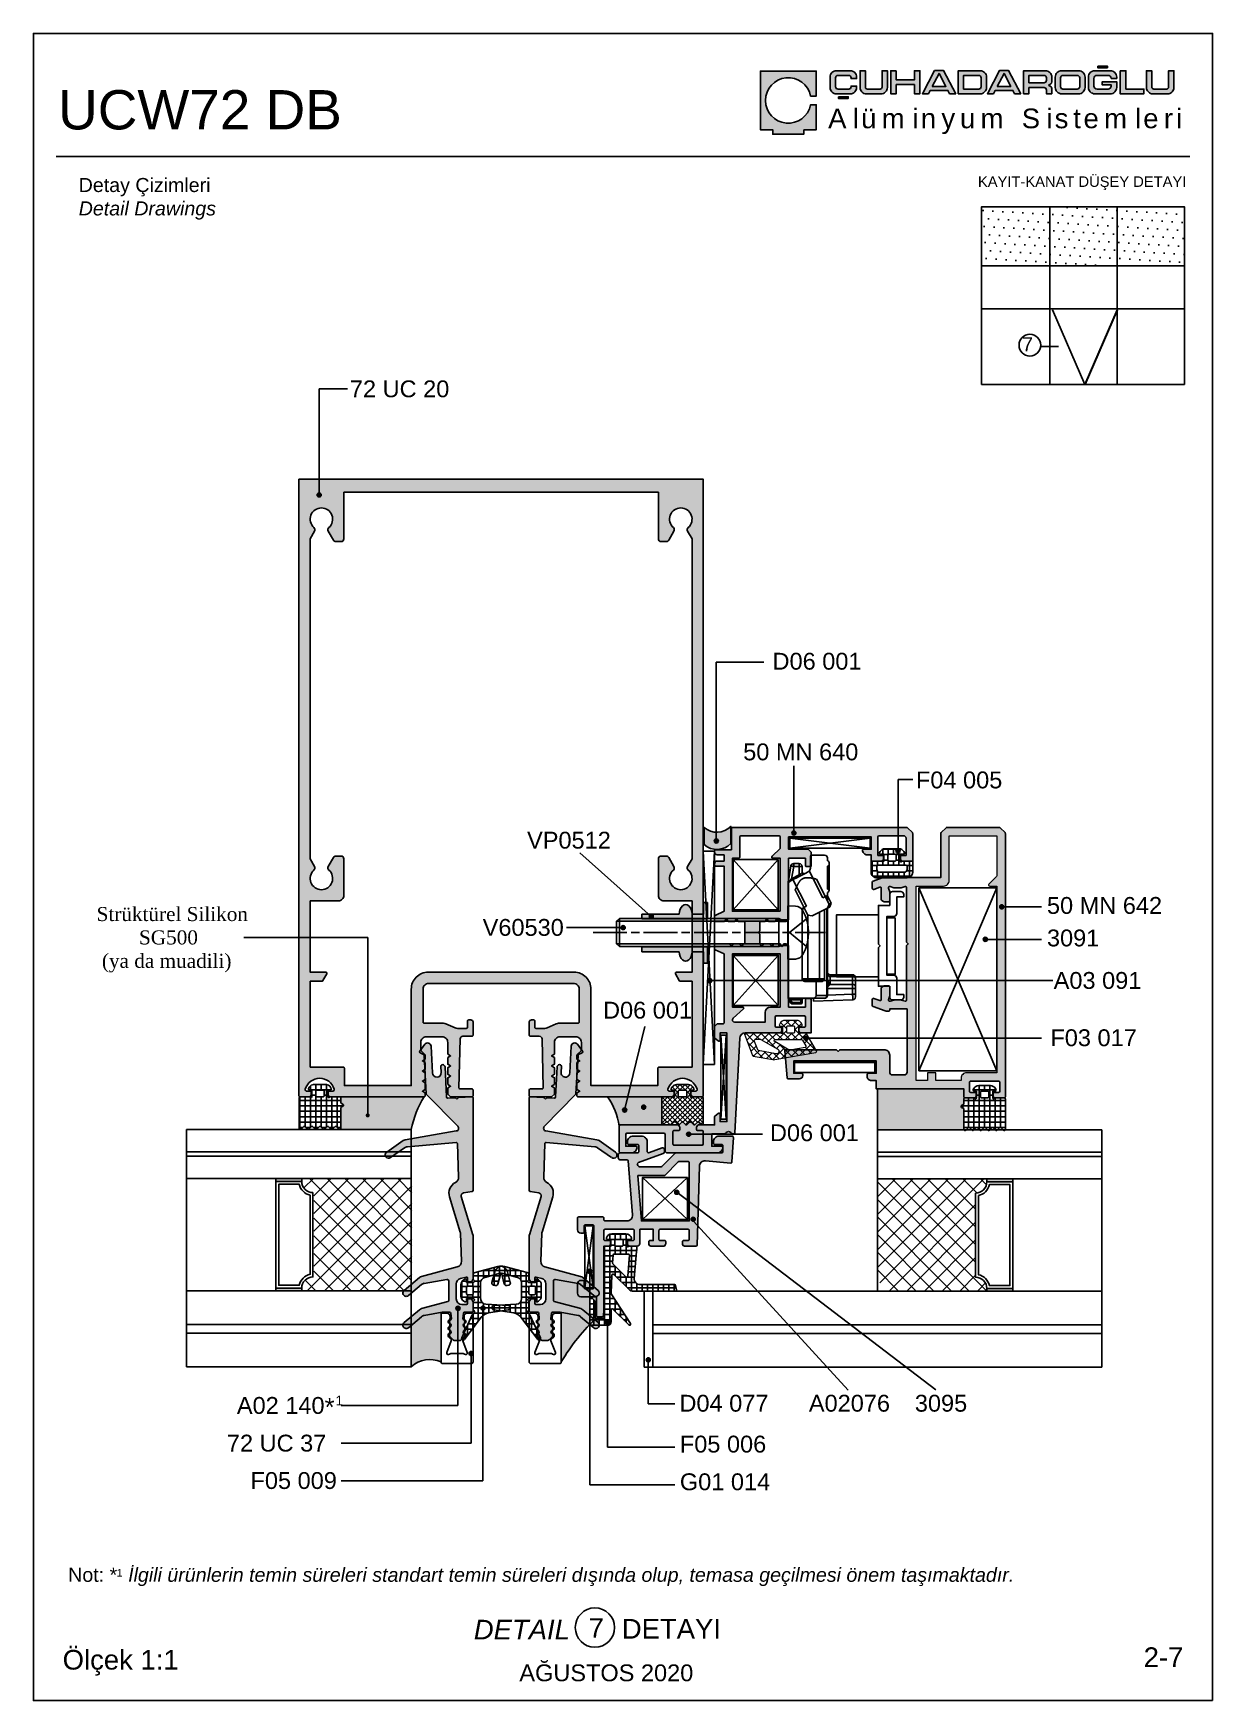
# Model space of a CAD drawing. Header units: millimetres. Extents: x -624 to 1947, y 11274 to 11571.
# Drawn here: x 810.4 to 1020.4, y 11274.3 to 11571.3 of the extents above; entities that cross this region are included whole.
import ezdxf

# ---------------------------------------------------------------- set-up
doc = ezdxf.new("R2010")
doc.units = ezdxf.units.MM
doc.linetypes.add('AM_ISO08W050x2', pattern=[9, 6, -0.75, 1.5, -0.75])
for name, color, linetype in [('AKSESUAR', 7, 'Continuous'), ('aksesuar_k', 7, 'Continuous'), ('ALUMINIUM', 30, 'Continuous'), ('Antet', 7, 'Continuous'), ('FITIL', 11, 'Continuous'), ('fitiller_k', 11, 'Continuous'), ('kesit_k', 7, 'Continuous'), ('Layer1', 7, 'Continuous'), ('yazı_numara_k', 11, 'Continuous')]:
    doc.layers.add(name, color=color, linetype=linetype)
doc.layers.add('ZK Ç. 02 Fitil', color=12, linetype='Continuous', lineweight=15)
doc.styles.get("Standard").update_dxf_attribs({"font": 'arial.ttf'})
pattern_1 = [(0, (-373.6988, -1354.6916), (0, 0.9525), []), (90, (-373.6988, -1354.6916), (-0.9525, 1e-16), [])]
pattern_2 = [(45, (-373.6988, -1354.6916), (-1.57154482, 1.57154482), []), (135, (-373.6988, -1354.6916), (-1.57154482, -1.57154482), [])]

msp = doc.modelspace()

# ---------------------------------------------------------------- texts
at = {"layer": 'Antet', "color": 1, "linetype": 'Continuous'}
msp.add_text('*', height=3.25, dxfattribs=at).set_placement((862.324, 11324.986))
at = {"layer": 'Antet'}
for s, insert, char_height, attachment_point in [('{     UCW72 DB }', (801.274, 11561.189), 7, 1), ('{\\fArial|b0|i0|c162|p34;KAYIT-KANAT DÜŞEY DETAYI          }', (978.659, 11545.826), 1.875, 1), ('{\\fArial|b0|i0|c162|p34;7}', (988.471, 11517.166), 2.5, 3), ('{Not: *  \\fArial|b0|i1|c0|p34;İlgili ürünlerin temin süreleri standart temin süreleri dışında olup, temasa geçilmesi önem taşımaktadır.}', (816.653, 11297.97), 2.5, 1), ('{\\fArial|b0|i0|c0|p0;1}', (825.284, 11297.737), 1.3227, 1)]:
    msp.add_mtext(s, dxfattribs=dict(at, insert=insert, char_height=char_height, attachment_point=attachment_point))
at = {"layer": 'Antet', "char_height": 3}
for s, insert, width, attachment_point in [('{\\fArial|b0|i0|c162|p34;72 UC 20}', (866.817, 11509.478), 32.13086, 1), ('{\\fArial|b0|i0|c162|p34;D06 001}', (942.078, 11460.957), 32.13086, 1), ('{\\fArial|b0|i0|c162|p34;50 MN 640}', (936.854, 11444.808), 32.13086, 1), ('{\\fArial|b0|i0|c162|p34;F04 005}', (967.618, 11439.809), 32.13086, 1), ('{\\fArial|b0|i0|c162|p34;VP0512}', (898.37, 11429.079), 32.13086, 1), ('{\\fArial|b0|i0|c162|p34;50 MN 642}', (990.947, 11417.457), 32.13086, 1), ('{\\fArial|b0|i0|c162|p34;V60530}', (890.461, 11413.547), 32.13086, 1), ('{\\fArial|b0|i0|c162|p34;3091}', (990.947, 11411.661), 32.13086, 1), ('{\\fArial|b0|i0|c162|p34;A03 091}', (1007.757, 11404.097), 32.13086, 3), ('{\\fArial|b0|i0|c162|p34;D06 001}', (911.899, 11398.802), 32.13086, 1), ('{\\fArial|b0|i0|c162|p34;F03 017}', (991.561, 11393.89), 32.13086, 1), ('{\\fArial|b0|i0|c162|p34;D06 001}', (941.618, 11376.966), 32.13086, 1), ('{\\fArial|b0|i0|c162|p34;A02 140}', (846.692, 11328.393), 32.13086, 1), ('{\\fArial|b0|i0|c162|p34;D04 077}', (925.506, 11328.783), 37.36117, 1), ('{\\fArial|b0|i0|c162|p34;A02076}', (962.995, 11328.783), 32.13086, 3), ('{\\fArial|b0|i0|c162|p34;3095}', (967.42, 11328.783), 37.36117, 1), ('{\\fArial|b0|i0|c162|p34;72 UC 37}', (844.916, 11321.679), 32.13086, 1), ('{\\fArial|b0|i0|c162|p34;F05 006}', (925.577, 11321.506), 37.36117, 1), ('{\\fArial|b0|i0|c162|p34;F05 009}', (849.121, 11315.012), 32.13086, 1), ('{\\fArial|b0|i0|c162|p34;G01 014}', (925.577, 11314.792), 37.36117, 1)]:
    msp.add_mtext(s, dxfattribs=dict(at, insert=insert, width=width, attachment_point=attachment_point))
at = {"layer": 'Antet', "color": 1, "insert": (864.254, 11328.624), "char_height": 1.71951, "attachment_point": 1}
msp.add_mtext('{\\fArial|b0|i0|c0|p0;1}', dxfattribs=at)
at = {"layer": 'yazı_numara_k'}
for s, insert, char_height, attachment_point in [('{\\fArial|b0|i0|c162|p34;\\H0.8333x;Detay Çizimleri\\P\\fArial|b0|i1|c162|p34;Detail Drawings\\fArial|b0|i0|c162|p34; \\H1.2x;         }', (818.522, 11545.536), 3, 1), ('{\\fArial|b0|i0|c162|p34;Ölçek 1:1}', (815.666, 11283.34), 3.5, 1), ('{\\fArial|b0|i0|c162|p34;2\\fArial|b0|i0|c0|p34;-\\fArial|b0|i0|c162|p34;7}', (1015.234, 11283.797), 3.5, 3), ('{AĞUSTOS 2020}', (927.966, 11280.758), 3, 3)]:
    msp.add_mtext(s, dxfattribs=dict(at, insert=insert, char_height=char_height, attachment_point=attachment_point))
at = {"layer": 'yazı_numara_k', "color": 0, "insert": (821.714, 11415.676), "char_height": 2.5, "width": 39.06815, "attachment_point": 1}
msp.add_mtext('{\\fTimes New Roman|b0|i0|c162|p18;Strüktürel Silikon\\P        SG500\\P (ya da muadili)}', dxfattribs=at)
at = {"layer": 'yazı_numara_k', "color": 0, "char_height": 3.5, "attachment_point": 1}
for s, insert in [('{\\fArial|b0|i0|c162|p34; 7}', (907.978, 11288.994)), ('{\\fArial|b0|i1|c162|p34;DETAIL}', (888.881, 11288.704)), ('\\fArial Tur|b0|i0|c162|p34;DETAYI', (915.239, 11288.852))]:
    msp.add_mtext(s, dxfattribs=dict(at, insert=insert))

# ---------------------------------------------------------------- blocks, each defined once
blk = doc.blocks.new('CAM5V')
at = {"linetype": 'Continuous'}
for points in [[(941.47, -529.89), (941.47, -534.48), (940.97, -534.48), (940.97, -529.89)], [(941.47, -529.89), (941.47, -534.48), (940.97, -534.48), (940.97, -529.89)], [(941.47, -529.89), (941.47, -534.48), (940.97, -534.48), (940.97, -529.89)], [(960.47, -529.89), (960.47, -534.48), (960.97, -534.48), (960.97, -529.89)], [(960.47, -529.89), (960.47, -534.48), (960.97, -534.48), (960.97, -529.89)], [(960.47, -529.89), (960.47, -534.48), (960.97, -534.48), (960.97, -529.89)]]:
    blk.add_hatch(color=4, dxfattribs=at).paths.add_polyline_path(points)
at = {"color": 4}
for p, q in [((927.45, -513.99), (927.45, -553.99)), ((927.45, -513.99), (969.73, -513.99)), ((927.45, -513.99), (927.45, -553.99)), ((927.45, -513.99), (969.73, -513.99)), ((927.45, -513.99), (927.45, -553.99)), ((927.45, -513.99), (969.73, -513.99)), ((933.45, -553.99), (933.45, -513.99)), ((933.45, -553.99), (933.45, -513.99)), ((933.45, -553.99), (933.45, -513.99)), ((934.97, -553.99), (934.97, -513.99)), ((934.97, -553.99), (934.97, -513.99)), ((934.97, -553.99), (934.97, -513.99)), ((940.97, -553.99), (940.97, -513.99)), ((940.97, -553.99), (940.97, -513.99)), ((940.97, -553.99), (940.97, -513.99)), ((960.97, -553.99), (960.97, -513.99)), ((960.97, -553.99), (960.97, -513.99)), ((960.97, -553.99), (960.97, -513.99)), ((964.97, -553.99), (964.97, -513.99)), ((964.97, -553.99), (964.97, -513.99)), ((964.97, -553.99), (964.97, -513.99)), ((965.73, -553.99), (965.73, -513.99)), ((965.73, -553.99), (965.73, -513.99)), ((965.73, -553.99), (965.73, -513.99)), ((969.73, -553.99), (969.73, -513.99)), ((969.73, -553.99), (969.73, -513.99)), ((969.73, -553.99), (969.73, -513.99)), ((927.45, -553.99), (969.73, -553.99)), ((927.45, -553.99), (969.73, -553.99)), ((927.45, -553.99), (969.73, -553.99))]:
    blk.add_line(p, q, dxfattribs=at)
for points in [[(941.47, -529.89), (941.47, -534.48), (940.97, -534.48), (940.97, -529.89)], [(941.47, -529.89), (941.47, -534.48), (940.97, -534.48), (940.97, -529.89)], [(941.47, -529.89), (941.47, -534.48), (940.97, -534.48), (940.97, -529.89)], [(960.47, -529.89), (960.47, -534.49), (960.97, -534.49), (960.97, -529.89)], [(960.47, -529.89), (960.47, -534.48), (960.97, -534.48), (960.97, -529.89)], [(960.47, -529.89), (960.47, -534.49), (960.97, -534.49), (960.97, -529.89)], [(960.47, -529.89), (960.47, -534.48), (960.97, -534.48), (960.97, -529.89)], [(960.47, -529.89), (960.47, -534.49), (960.97, -534.49), (960.97, -529.89)], [(960.47, -529.89), (960.47, -534.48), (960.97, -534.48), (960.97, -529.89)]]:
    blk.add_lwpolyline(points, close=True, dxfattribs=at)
for points in [[(958.47, -536.49, -0.414214), (960.47, -534.49), (960.47, -529.89), (941.47, -529.89), (941.47, -534.49, -0.414214), (943.47, -536.49)], [(958.47, -536.49, -0.414214), (960.47, -534.49), (960.47, -529.89), (941.47, -529.89), (941.47, -534.49, -0.414214), (943.47, -536.49)], [(958.47, -536.49, -0.414214), (960.47, -534.49), (960.47, -529.89), (941.47, -529.89), (941.47, -534.49, -0.414214), (943.47, -536.49)], [(958.02, -535.99, -0.300614), (959.97, -534.04), (959.97, -530.39), (941.97, -530.39), (941.97, -534.04, -0.300614), (943.92, -535.99)], [(958.02, -535.99, -0.300614), (959.97, -534.04), (959.97, -530.39), (941.97, -530.39), (941.97, -534.04, -0.300614), (943.92, -535.99)], [(958.02, -535.99, -0.300614), (959.97, -534.04), (959.97, -530.39), (941.97, -530.39), (941.97, -534.04, -0.300614), (943.92, -535.99)]]:
    blk.add_lwpolyline(points, format="xyb", close=True, dxfattribs=at)
blk = doc.blocks.new('A02214')
h = blk.add_hatch(color=1)
edge = h.paths.add_edge_path()
edge.add_line((950.95, 11929.24), (951.25, 11929.24))
edge.add_arc((951.25, 11929.04), 0.2, 0, 90, ccw=False)
edge.add_line((951.45, 11929.04), (951.45, 11924.74))
edge.add_arc((951.25, 11924.74), 0.2, -90, 0, ccw=False)
edge.add_line((951.25, 11924.54), (949.15, 11924.54))
edge.add_arc((949.15, 11925.14), 0.6, 180, 270, ccw=False)
edge.add_line((948.55, 11925.14), (948.55, 11925.54))
edge.add_arc((948.75, 11925.54), 0.2, 90, 180, ccw=False)
edge.add_line((948.75, 11925.74), (949.85, 11925.74))
edge.add_arc((949.85, 11925.94), 0.2, 270, 360)
edge.add_line((950.05, 11925.94), (950.05, 11927.24))
edge.add_arc((949.85, 11927.24), 0.2, 0, 90)
edge.add_line((949.85, 11927.44), (938.85, 11927.44))
edge.add_arc((938.85, 11927.24), 0.2, 90, 180)
edge.add_line((938.65, 11927.24), (938.65, 11925.94))
edge.add_arc((938.85, 11925.94), 0.2, 180, 270)
edge.add_line((938.85, 11925.74), (939.95, 11925.74))
edge.add_arc((939.95, 11925.54), 0.2, 0, 90, ccw=False)
edge.add_line((940.15, 11925.54), (940.15, 11925.14))
edge.add_arc((939.55, 11925.14), 0.6, 270, 360, ccw=False)
edge.add_line((939.55, 11924.54), (937.85, 11924.54))
edge.add_arc((937.85, 11925.14), 0.6, 180, 270, ccw=False)
edge.add_line((937.25, 11925.14), (937.25, 11927.74))
edge.add_arc((937.05, 11927.74), 0.2, 0, 90)
edge.add_line((937.05, 11927.94), (933.85, 11927.94))
edge.add_arc((933.85, 11928.14), 0.2, 180, 270, ccw=False)
edge.add_line((933.65, 11928.14), (933.65, 11928.94))
edge.add_arc((933.85, 11928.94), 0.2, 95, 180, ccw=False)
edge.add_line((933.83, 11929.14), (934.93, 11929.23))
edge.add_arc((935.02, 11928.24), 1, 90, 95, ccw=False)
edge.add_line((935.02, 11929.24), (946.25, 11929.24))
edge.add_line((946.25, 11929.24), (946.25, 11930.12))
edge.add_arc((946.45, 11930.12), 0.2, 120, 180, ccw=False)
edge.add_line((946.35, 11930.3), (946.55, 11930.41))
edge.add_arc((946.65, 11930.24), 0.2, 90, 120, ccw=False)
edge.add_line((946.65, 11930.44), (947.05, 11930.44))
edge.add_arc((947.05, 11930.24), 0.2, 0, 90, ccw=False)
edge.add_line((947.25, 11930.24), (947.25, 11929.44))
edge.add_arc((947.45, 11929.44), 0.2, 180, 270)
edge.add_line((947.45, 11929.24), (949.05, 11929.24))
edge.add_arc((949.05, 11929.44), 0.2, 270, 360)
edge.add_line((949.25, 11929.44), (949.25, 11934.44))
edge.add_arc((949.05, 11934.44), 0.2, 0, 90)
edge.add_line((949.05, 11934.64), (947.45, 11934.64))
edge.add_arc((947.45, 11934.44), 0.2, 90, 180)
edge.add_line((947.25, 11934.44), (947.25, 11933.64))
edge.add_arc((947.05, 11933.64), 0.2, 270, 360, ccw=False)
edge.add_line((947.05, 11933.44), (946.65, 11933.44))
edge.add_arc((946.65, 11933.64), 0.2, 240, 270, ccw=False)
edge.add_line((946.55, 11933.46), (946.35, 11933.58))
edge.add_arc((946.45, 11933.75), 0.2, 180, 240, ccw=False)
edge.add_line((946.25, 11933.75), (946.25, 11935.14))
edge.add_arc((946.75, 11935.14), 0.5, 90, 180, ccw=False)
edge.add_line((946.75, 11935.64), (949.25, 11935.64))
edge.add_line((949.25, 11935.64), (949.25, 11938.04))
edge.add_line((949.25, 11938.04), (947.25, 11938.04))
edge.add_line((947.25, 11938.04), (947.25, 11937.44))
edge.add_arc((947.05, 11937.44), 0.2, 270, 360, ccw=False)
edge.add_line((947.05, 11937.24), (946.65, 11937.24))
edge.add_arc((946.65, 11937.44), 0.2, 240, 270, ccw=False)
edge.add_line((946.55, 11937.26), (946.35, 11937.38))
edge.add_arc((946.45, 11937.55), 0.2, 180, 240, ccw=False)
edge.add_line((946.25, 11937.55), (946.25, 11939.92))
edge.add_arc((946.45, 11939.92), 0.2, 120, 180, ccw=False)
edge.add_line((946.35, 11940.1), (946.55, 11940.21))
edge.add_arc((946.65, 11940.04), 0.2, 90, 120, ccw=False)
edge.add_line((946.65, 11940.24), (947.05, 11940.24))
edge.add_arc((947.05, 11940.04), 0.2, 0, 90, ccw=False)
edge.add_line((947.25, 11940.04), (947.25, 11939.24))
edge.add_arc((947.45, 11939.24), 0.2, 180, 270)
edge.add_line((947.45, 11939.04), (949.05, 11939.04))
edge.add_arc((949.05, 11939.24), 0.2, 270, 360)
edge.add_line((949.25, 11939.24), (949.25, 11944.24))
edge.add_arc((949.05, 11944.24), 0.2, 0, 90)
edge.add_line((949.05, 11944.44), (947.45, 11944.44))
edge.add_arc((947.45, 11944.24), 0.2, 90, 180)
edge.add_line((947.25, 11944.24), (947.25, 11943.44))
edge.add_arc((947.05, 11943.44), 0.2, 270, 360, ccw=False)
edge.add_line((947.05, 11943.24), (946.65, 11943.24))
edge.add_arc((946.65, 11943.44), 0.2, 240, 270, ccw=False)
edge.add_line((946.55, 11943.26), (946.35, 11943.38))
edge.add_arc((946.45, 11943.55), 0.2, 180, 240, ccw=False)
edge.add_line((946.25, 11943.55), (946.25, 11945.64))
edge.add_arc((946.45, 11945.64), 0.2, 91.6346, 180, ccw=False)
edge.add_line((946.44, 11945.84), (960.48, 11946.24))
edge.add_arc((960.45, 11947.24), 1, 271.6346, 365.0285)
edge.add_line((961.44, 11947.32), (961.05, 11951.82))
edge.add_arc((961.25, 11951.84), 0.2, 93.4336, 185.0285, ccw=False)
edge.add_line((961.24, 11952.04), (965.58, 11952.3))
edge.add_arc((965.6, 11952.05), 0.25, 0, 93.4336, ccw=False)
edge.add_line((965.85, 11952.05), (965.85, 11950.24))
edge.add_line((965.85, 11950.24), (965.85, 11949.74))
edge.add_arc((964.85, 11949.74), 1, 270, 360, ccw=False)
edge.add_line((964.85, 11948.74), (964.55, 11948.74))
edge.add_arc((964.55, 11948.94), 0.2, 180, 270, ccw=False)
edge.add_line((964.35, 11948.94), (964.35, 11950.24))
edge.add_arc((964.15, 11950.24), 0.2, 360, 450)
edge.add_line((964.15, 11950.44), (963.05, 11950.44))
edge.add_arc((963.05, 11950.24), 0.2, 90, 180)
edge.add_line((962.85, 11950.24), (962.85, 11942.07))
edge.add_arc((962.55, 11942.07), 0.3, -45, 0, ccw=False)
edge.add_line((962.76, 11941.86), (960.44, 11939.54))
edge.add_arc((960.65, 11939.32), 0.3, 135, 180)
edge.add_line((960.35, 11939.32), (960.35, 11935.68))
edge.add_arc((960.65, 11935.68), 0.3, 180, 225)
edge.add_line((960.44, 11935.47), (960.64, 11935.27))
edge.add_arc((960.85, 11935.48), 0.3, 225, 340)
edge.add_line((961.13, 11935.38), (962.75, 11939.82))
edge.add_arc((963.03, 11939.72), 0.3, 90, 160, ccw=False)
edge.add_line((963.03, 11940.02), (963.45, 11940.02))
edge.add_arc((963.45, 11939.72), 0.3, -20, 90, ccw=False)
edge.add_line((963.74, 11939.61), (962.91, 11937.34))
edge.add_arc((963.19, 11937.24), 0.3, 160, 270)
edge.add_line((963.19, 11936.94), (964.85, 11936.94))
edge.add_arc((964.85, 11935.94), 1, 0, 90, ccw=False)
edge.add_line((965.85, 11935.94), (965.85, 11934.44))
edge.add_arc((964.85, 11934.44), 1, 270, 360, ccw=False)
edge.add_line((964.85, 11933.44), (964.55, 11933.44))
edge.add_arc((964.55, 11933.64), 0.2, 180, 270, ccw=False)
edge.add_line((964.35, 11933.64), (964.35, 11935.24))
edge.add_arc((964.15, 11935.24), 0.2, 360, 450)
edge.add_line((964.15, 11935.44), (963.05, 11935.44))
edge.add_arc((963.05, 11935.24), 0.2, 90, 180)
edge.add_line((962.85, 11935.24), (962.85, 11932.09))
edge.add_arc((962.55, 11932.09), 0.3, 270, 360, ccw=False)
edge.add_line((962.55, 11931.79), (961.95, 11931.79))
edge.add_arc((961.95, 11932.09), 0.3, 180, 270, ccw=False)
edge.add_line((961.65, 11932.09), (961.65, 11933.34))
edge.add_arc((961.45, 11933.34), 0.2, 360, 445.2692)
edge.add_line((961.46, 11933.54), (951.83, 11934.33))
edge.add_arc((951.75, 11933.34), 1, 85.2692, 180)
edge.add_line((950.75, 11933.34), (950.75, 11929.44))
edge.add_arc((950.95, 11929.44), 0.2, 180, 270)
edge = h.paths.add_edge_path(flags=16)
edge.add_arc((961.05, 11942.69), 0.3, 315, 360, ccw=False)
edge.add_line((961.26, 11942.48), (958.85, 11940.07))
edge.add_line((958.85, 11940.07), (958.85, 11935.26))
edge.add_line((958.85, 11935.26), (950.75, 11935.93))
edge.add_line((950.75, 11935.93), (950.75, 11944.44))
edge.add_line((950.75, 11944.44), (961.05, 11944.44))
edge.add_arc((961.05, 11944.14), 0.3, 0, 90, ccw=False)
edge.add_line((961.35, 11944.14), (961.35, 11942.69))
at = {"color": 0}
for points in [[(946.44, 11945.84), (960.48, 11946.24, 0.431672), (961.44, 11947.32), (961.05, 11951.82, -0.42239), (961.24, 11952.04), (965.58, 11952.3, -0.431877), (965.85, 11952.05), (965.85, 11950.24), (965.85, 11949.74, -0.414214), (964.85, 11948.74), (964.55, 11948.74, -0.414214), (964.35, 11948.94), (964.35, 11950.24, 0.414214), (964.15, 11950.44), (963.05, 11950.44, 0.414214), (962.85, 11950.24), (962.85, 11942.07, -0.198912), (962.76, 11941.86), (960.44, 11939.54, 0.198912), (960.35, 11939.32), (960.35, 11935.68, 0.198912), (960.44, 11935.47), (960.64, 11935.27, 0.548619), (961.13, 11935.38), (962.75, 11939.82, -0.315299), (963.03, 11940.02), (963.45, 11940.02, -0.520567), (963.74, 11939.61), (962.91, 11937.34, 0.520567), (963.19, 11936.94), (964.85, 11936.94, -0.414214), (965.85, 11935.94), (965.85, 11934.44, -0.414214), (964.85, 11933.44), (964.55, 11933.44, -0.414214), (964.35, 11933.64), (964.35, 11935.24, 0.414214), (964.15, 11935.44), (963.05, 11935.44, 0.414214), (962.85, 11935.24), (962.85, 11932.09, -0.414214), (962.55, 11931.79), (961.95, 11931.79, -0.414214), (961.65, 11932.09), (961.65, 11933.34, 0.390232), (961.46, 11933.54), (951.83, 11934.33, 0.438609), (950.75, 11933.34), (950.75, 11929.44, 0.414214), (950.95, 11929.24), (951.25, 11929.24, -0.414214), (951.45, 11929.04), (951.45, 11924.74, -0.414214), (951.25, 11924.54), (949.15, 11924.54, -0.414214), (948.55, 11925.14), (948.55, 11925.54, -0.414214), (948.75, 11925.74), (949.85, 11925.74, 0.414214), (950.05, 11925.94), (950.05, 11927.24, 0.414214), (949.85, 11927.44), (938.85, 11927.44, 0.414214), (938.65, 11927.24), (938.65, 11925.94, 0.414214), (938.85, 11925.74), (939.95, 11925.74, -0.414214), (940.15, 11925.54), (940.15, 11925.14, -0.414214), (939.55, 11924.54), (937.85, 11924.54, -0.414214), (937.25, 11925.14), (937.25, 11927.74, 0.414214), (937.05, 11927.94), (933.85, 11927.94, -0.414214), (933.65, 11928.14), (933.65, 11928.94, -0.388879), (933.83, 11929.14), (934.93, 11929.23, -0.02182), (935.02, 11929.24), (946.25, 11929.24), (946.25, 11930.12, -0.267949), (946.35, 11930.3), (946.55, 11930.41, -0.131652), (946.65, 11930.44), (947.05, 11930.44, -0.414214), (947.25, 11930.24), (947.25, 11929.44, 0.414214), (947.45, 11929.24), (949.05, 11929.24, 0.414214), (949.25, 11929.44), (949.25, 11934.44, 0.414214), (949.05, 11934.64), (947.45, 11934.64, 0.414214), (947.25, 11934.44), (947.25, 11933.64, -0.414214), (947.05, 11933.44), (946.65, 11933.44, -0.131652), (946.55, 11933.46), (946.35, 11933.58, -0.267949), (946.25, 11933.75), (946.25, 11935.14, -0.414214), (946.75, 11935.64), (949.25, 11935.64), (949.25, 11938.04), (947.25, 11938.04), (947.25, 11937.44, -0.414214), (947.05, 11937.24), (946.65, 11937.24, -0.131652), (946.55, 11937.26), (946.35, 11937.38, -0.267949), (946.25, 11937.55), (946.25, 11939.92, -0.267949), (946.35, 11940.1), (946.55, 11940.21, -0.131652), (946.65, 11940.24), (947.05, 11940.24, -0.414214), (947.25, 11940.04), (947.25, 11939.24, 0.414214), (947.45, 11939.04), (949.05, 11939.04, 0.414214), (949.25, 11939.24), (949.25, 11944.24, 0.414214), (949.05, 11944.44), (947.45, 11944.44, 0.414214), (947.25, 11944.24), (947.25, 11943.44, -0.414214), (947.05, 11943.24), (946.65, 11943.24, -0.131652), (946.55, 11943.26), (946.35, 11943.38, -0.267949), (946.25, 11943.55), (946.25, 11945.64, -0.405882)], [(958.85, 11935.26), (958.85, 11940.07), (961.26, 11942.48, 0.198912), (961.35, 11942.69), (961.35, 11944.14, 0.414214), (961.05, 11944.44), (950.75, 11944.44), (950.75, 11935.93)]]:
    blk.add_lwpolyline(points, format="xyb", close=True, dxfattribs=at)
blk = doc.blocks.new('FGHDFHGFD')
at = {"color": 7, "linetype": 'Continuous'}
for p, q in [((5411.46, 1217.79), (5411.96, 1217.79)), ((5411.96, 1217.29), (5411.96, 1217.79)), ((5411.96, 1217.79), (5413, 1217.79)), ((5413, 1217.29), (5413, 1217.79)), ((5413, 1217.79), (5413.36, 1217.79)), ((5413.36, 1217.79), (5414.77, 1217.79)), ((5414.77, 1217.79), (5414.92, 1217.79)), ((5410.72, 1210.29), (5410.96, 1217.31)), ((5413, 1217.29), (5411.96, 1217.29)), ((5413.71, 1217.29), (5413, 1217.29)), ((5413.71, 1217.29), (5413.71, 1213.22)), ((5415.12, 1217.29), (5413.71, 1217.29)), ((5415.12, 1213.29), (5415.12, 1217.29)), ((5415.42, 1217.29), (5415.12, 1217.29)), ((5415.42, 1217.29), (5415.42, 1213.29)), ((5411.22, 1212.24), (5411.22, 1212.29)), ((5411.22, 1210.22), (5411.22, 1212.24)), ((5411.72, 1212.79), (5411.72, 1212.7)), ((5411.72, 1212.79), (5425.62, 1212.79)), ((5411.72, 1212.7), (5411.72, 1210.77)), ((5414.02, 1213.29), (5415.12, 1213.29)), ((5414.22, 1211.82), (5414.22, 1210.77)), ((5414.72, 1212.29), (5414.72, 1211.38)), ((5415.12, 1213.29), (5415.42, 1213.29)), ((5425.62, 1212.79), (5425.82, 1212.79)), ((5425.82, 1212.79), (5427.27, 1212.79)), ((5427.28, 1212.8), (5425.9, 1210.09)), ((5427.99, 1213.12), (5427.28, 1212.8)), ((5428.16, 1213.45), (5427.5, 1213.24)), ((5432.45, 1210.84), (5427.99, 1213.12)), ((5429.46, 1212.79), (5428.16, 1213.45)), ((5428.63, 1212.79), (5429.39, 1212.79)), ((5429.11, 1212), (5429.46, 1212.68)), ((5433.92, 1209.55), (5429.11, 1212)), ((5429.61, 1212.79), (5429.64, 1212.79)), ((5430.1, 1212.79), (5429.64, 1212.79)), ((5430.4, 1213.09), (5431.91, 1213.09)), ((5430.4, 1213.09), (5430.4, 1213.09)), ((5434.73, 1212.79), (5430.7, 1212.79)), ((5431.91, 1213.09), (5432.31, 1213.09)), ((5432.32, 1213.08), (5432.32, 1212.79)), ((5432.72, 1213.08), (5432.72, 1212.79)), ((5433.11, 1212.79), (5433.11, 1213.08)), ((5433.52, 1213.09), (5435.04, 1213.09)), ((5435.04, 1213.09), (5435.42, 1213.09)), ((5435.43, 1213.09), (5435.44, 1213.09)), ((5436.22, 1212.79), (5435.72, 1212.79)), ((5436.72, 1210.04), (5436.72, 1212.29)), ((5411.22, 1210.29), (5410.72, 1210.29)), ((5411.22, 1210.22), (5411.22, 1206.04)), ((5414.22, 1210.77), (5411.72, 1210.77)), ((5414.22, 1211.38), (5414.72, 1211.38)), ((5414.22, 1208.79), (5414.22, 1210.77)), ((5414.22, 1209.29), (5414.72, 1209.29)), ((5414.72, 1211.38), (5414.72, 1209.29)), ((5414.72, 1209.29), (5414.72, 1208.29)), ((5425.9, 1210.09), (5426.06, 1209.33)), ((5426.06, 1209.33), (5430.52, 1207.06)), ((5427.28, 1208.4), (5427.63, 1209.08)), ((5427.63, 1209.08), (5432.37, 1206.66)), ((5434.58, 1209.79), (5436.47, 1209.79)), ((5410.22, 1206.51), (5410.22, 1208.04)), ((5410.47, 1208.04), (5410.22, 1208.04)), ((5410.22, 1206.51), (5410.47, 1206.51)), ((5410.84, 1206.01), (5410.34, 1206.29)), ((5410.47, 1208.29), (5410.97, 1208.29)), ((5410.47, 1208.29), (5410.47, 1208.04)), ((5410.97, 1208.04), (5410.47, 1208.04)), ((5410.47, 1208.04), (5410.47, 1206.51)), ((5410.47, 1206.51), (5410.97, 1206.22)), ((5410.84, 1206.01), (5411.04, 1205.89)), ((5410.97, 1208.29), (5410.97, 1208.04)), ((5411.22, 1208.04), (5410.97, 1208.04)), ((5410.97, 1206.22), (5410.97, 1208.04)), ((5411.12, 1206.04), (5411.22, 1206.04)), ((5414.72, 1208.29), (5427.1, 1208.29)), ((5432.21, 1206.34), (5432.37, 1206.66)), ((5433.23, 1207.79), (5432.52, 1206.4)), ((5432.52, 1206.4), (5434.72, 1206.79)), ((5434.8, 1206.3), (5432.53, 1205.9)), ((5434.72, 1207.79), (5433.23, 1207.79)), ((5433.56, 1208.29), (5433.42, 1208.72)), ((5433.61, 1208.29), (5434.72, 1208.29)), ((5434.72, 1207.79), (5434.72, 1208.29)), ((5434.72, 1206.79), (5434.72, 1207.79)), ((5435.22, 1207.79), (5434.72, 1207.79)), ((5435.22, 1206.79), (5434.72, 1206.79)), ((5435.22, 1207.79), (5435.22, 1206.79)), ((5431.32, 1205.79), (5411.47, 1205.79))]:
    blk.add_line(p, q, dxfattribs=at)
at = {"color": 8, "linetype": 'Continuous'}
for p, q in [((5411.96, 1217.29), (5411.8, 1212.79)), ((5413, 1212.79), (5413, 1217.29)), ((5427.22, 1212.7), (5411.72, 1212.7)), ((5414.72, 1212.29), (5427.02, 1212.29)), ((5429.34, 1212.7), (5428.82, 1212.7)), ((5429.23, 1212.49), (5429.34, 1212.7)), ((5426.55, 1211.38), (5414.72, 1211.38)), ((5414.72, 1209.29), (5426.14, 1209.29))]:
    blk.add_line(p, q, dxfattribs=at)
at = {"color": 7, "linetype": 'Continuous', "flags": 128}
for points in [[(5411.96, 1217.29), (5411.79, 1217.29), (5411.62, 1217.3), (5411.46, 1217.3), (5411.32, 1217.3), (5411.2, 1217.3), (5411.1, 1217.3), (5411.02, 1217.31), (5410.98, 1217.31), (5410.96, 1217.31)], [(5427.29, 1212.82), (5427.33, 1212.91), (5427.48, 1213.19), (5427.5, 1213.24)], [(5427.99, 1213.12), (5428.13, 1213.4), (5428.16, 1213.45)], [(5429.34, 1212.7), (5429.37, 1212.75), (5429.39, 1212.78), (5429.39, 1212.79)], [(5432.37, 1206.66), (5432.5, 1206.91), (5432.65, 1207.21), (5432.82, 1207.54), (5433, 1207.89), (5433.18, 1208.25), (5433.36, 1208.6), (5433.53, 1208.94), (5433.69, 1209.24)], [(5410.47, 1206.51), (5410.44, 1206.47), (5410.42, 1206.43), (5410.4, 1206.39), (5410.38, 1206.36), (5410.36, 1206.33), (5410.35, 1206.31), (5410.34, 1206.3), (5410.34, 1206.29)], [(5410.97, 1206.22), (5410.94, 1206.18), (5410.92, 1206.14), (5410.9, 1206.1), (5410.88, 1206.07), (5410.86, 1206.04), (5410.85, 1206.02), (5410.84, 1206.01), (5410.84, 1206.01)], [(5410.97, 1206.22), (5411.02, 1206.16), (5411.08, 1206.09), (5411.12, 1206.04)], [(5432.52, 1206.4), (5432.48, 1206.42), (5432.44, 1206.44), (5432.4, 1206.46), (5432.36, 1206.48), (5432.34, 1206.5), (5432.31, 1206.51), (5432.3, 1206.51), (5432.3, 1206.52)], [(5432.52, 1206.4), (5432.49, 1206.36), (5432.45, 1206.32), (5432.42, 1206.27)], [(5433.23, 1207.79), (5433.18, 1207.81), (5433.14, 1207.83), (5433.1, 1207.85), (5433.07, 1207.87), (5433.04, 1207.88), (5433.02, 1207.89), (5433.01, 1207.9), (5433, 1207.9)], [(5433.61, 1208.29), (5433.6, 1208.28), (5433.59, 1208.26), (5433.56, 1208.22), (5433.52, 1208.17), (5433.47, 1208.11), (5433.42, 1208.04), (5433.36, 1207.96), (5433.29, 1207.88), (5433.23, 1207.79)], [(5434.8, 1206.3), (5434.8, 1206.31), (5434.8, 1206.33), (5434.79, 1206.38), (5434.78, 1206.44), (5434.76, 1206.52), (5434.75, 1206.6), (5434.73, 1206.69), (5434.72, 1206.79)]]:
    blk.add_lwpolyline(points, dxfattribs=at)
at = {"color": 8, "linetype": 'Continuous', "flags": 128}
blk.add_lwpolyline([(5427.1, 1208.29), (5427.11, 1208.31), (5427.13, 1208.37), (5427.17, 1208.46), (5427.22, 1208.58), (5427.27, 1208.71)], dxfattribs=at)
at = {"color": 8}
blk.add_polyline3d([(5413.24, 1212.79, 0), (5413.25, 1212.79, 0), (5413.25, 1212.8, 0), (5413.25, 1212.8, 0), (5413.25, 1212.8, 0), (5413.26, 1212.8, 0), (5413.26, 1212.81, 0), (5413.26, 1212.81, 0), (5413.26, 1212.81, 0), (5413.27, 1212.82, 0), (5413.27, 1212.82, 0), (5413.27, 1212.82, 0), (5413.28, 1212.82, 0), (5413.28, 1212.83, 0), (5413.28, 1212.83, 0), (5413.28, 1212.83, 0), (5413.29, 1212.84, 0), (5413.29, 1212.84, 0), (5413.29, 1212.84, 0), (5413.29, 1212.84, 0), (5413.3, 1212.85, 0), (5413.3, 1212.85, 0), (5413.3, 1212.85, 0), (5413.31, 1212.86, 0), (5413.31, 1212.86, 0), (5413.31, 1212.86, 0), (5413.31, 1212.87, 0), (5413.32, 1212.87, 0), (5413.32, 1212.87, 0), (5413.32, 1212.87, 0), (5413.33, 1212.88, 0), (5413.33, 1212.88, 0), (5413.33, 1212.88, 0), (5413.33, 1212.89, 0), (5413.34, 1212.89, 0), (5413.34, 1212.89, 0), (5413.34, 1212.89, 0), (5413.34, 1212.9, 0), (5413.35, 1212.9, 0), (5413.35, 1212.9, 0), (5413.35, 1212.91, 0), (5413.36, 1212.91, 0), (5413.36, 1212.91, 0), (5413.36, 1212.91, 0), (5413.36, 1212.92, 0), (5413.37, 1212.92, 0), (5413.37, 1212.92, 0), (5413.37, 1212.93, 0), (5413.38, 1212.93, 0), (5413.38, 1212.93, 0), (5413.38, 1212.93, 0), (5413.38, 1212.94, 0), (5413.39, 1212.94, 0), (5413.39, 1212.94, 0), (5413.39, 1212.95, 0), (5413.4, 1212.95, 0), (5413.4, 1212.95, 0), (5413.4, 1212.95, 0), (5413.4, 1212.96, 0), (5413.41, 1212.96, 0), (5413.41, 1212.96, 0), (5413.41, 1212.97, 0), (5413.42, 1212.97, 0), (5413.42, 1212.97, 0), (5413.42, 1212.97, 0), (5413.42, 1212.98, 0), (5413.43, 1212.98, 0), (5413.43, 1212.98, 0), (5413.43, 1212.98, 0), (5413.44, 1212.99, 0), (5413.44, 1212.99, 0), (5413.44, 1212.99, 0), (5413.44, 1213, 0), (5413.45, 1213, 0), (5413.45, 1213, 0), (5413.45, 1213, 0), (5413.46, 1213.01, 0), (5413.46, 1213.01, 0), (5413.46, 1213.01, 0), (5413.46, 1213.02, 0), (5413.47, 1213.02, 0), (5413.47, 1213.02, 0), (5413.47, 1213.02, 0), (5413.48, 1213.03, 0), (5413.48, 1213.03, 0), (5413.48, 1213.03, 0), (5413.48, 1213.03, 0), (5413.49, 1213.04, 0), (5413.49, 1213.04, 0), (5413.49, 1213.04, 0), (5413.5, 1213.05, 0), (5413.5, 1213.05, 0), (5413.5, 1213.05, 0), (5413.51, 1213.05, 0), (5413.51, 1213.06, 0), (5413.51, 1213.06, 0), (5413.51, 1213.06, 0), (5413.52, 1213.06, 0), (5413.52, 1213.07, 0), (5413.52, 1213.07, 0), (5413.53, 1213.07, 0), (5413.53, 1213.07, 0), (5413.53, 1213.08, 0), (5413.54, 1213.08, 0), (5413.54, 1213.08, 0), (5413.54, 1213.08, 0), (5413.54, 1213.09, 0), (5413.55, 1213.09, 0), (5413.55, 1213.09, 0), (5413.55, 1213.1, 0), (5413.56, 1213.1, 0), (5413.56, 1213.1, 0), (5413.56, 1213.1, 0), (5413.57, 1213.11, 0), (5413.57, 1213.11, 0), (5413.57, 1213.11, 0), (5413.58, 1213.11, 0), (5413.58, 1213.12, 0), (5413.58, 1213.12, 0), (5413.58, 1213.12, 0), (5413.59, 1213.12, 0), (5413.59, 1213.13, 0), (5413.59, 1213.13, 0), (5413.6, 1213.13, 0), (5413.6, 1213.13, 0), (5413.6, 1213.14, 0), (5413.61, 1213.14, 0), (5413.61, 1213.14, 0), (5413.61, 1213.14, 0), (5413.62, 1213.15, 0), (5413.62, 1213.15, 0), (5413.62, 1213.15, 0), (5413.62, 1213.15, 0), (5413.63, 1213.16, 0), (5413.63, 1213.16, 0), (5413.63, 1213.16, 0), (5413.64, 1213.16, 0), (5413.64, 1213.17, 0), (5413.64, 1213.17, 0), (5413.65, 1213.17, 0), (5413.65, 1213.17, 0), (5413.65, 1213.18, 0), (5413.66, 1213.18, 0), (5413.66, 1213.18, 0), (5413.66, 1213.18, 0), (5413.67, 1213.19, 0), (5413.67, 1213.19, 0), (5413.67, 1213.19, 0), (5413.67, 1213.19, 0), (5413.68, 1213.2, 0), (5413.68, 1213.2, 0), (5413.68, 1213.2, 0), (5413.69, 1213.2, 0), (5413.69, 1213.21, 0), (5413.69, 1213.21, 0), (5413.7, 1213.21, 0), (5413.7, 1213.21, 0), (5413.7, 1213.22, 0), (5413.71, 1213.22, 0), (5413.71, 1213.22, 0)], dxfattribs=at)
at = {"color": 7}
for points in [[(5414.22, 1211.82, 0), (5414.22, 1211.82, 0), (5414.22, 1211.82, 0), (5414.22, 1211.83, 0), (5414.22, 1211.83, 0), (5414.22, 1211.83, 0), (5414.22, 1211.83, 0), (5414.22, 1211.84, 0), (5414.22, 1211.84, 0), (5414.23, 1211.84, 0), (5414.23, 1211.85, 0), (5414.23, 1211.85, 0), (5414.23, 1211.85, 0), (5414.23, 1211.86, 0), (5414.23, 1211.86, 0), (5414.23, 1211.86, 0), (5414.23, 1211.87, 0), (5414.23, 1211.87, 0), (5414.23, 1211.87, 0), (5414.24, 1211.87, 0), (5414.24, 1211.88, 0), (5414.24, 1211.88, 0), (5414.24, 1211.88, 0), (5414.24, 1211.89, 0), (5414.24, 1211.89, 0), (5414.24, 1211.89, 0), (5414.24, 1211.9, 0), (5414.24, 1211.9, 0), (5414.25, 1211.9, 0), (5414.25, 1211.9, 0), (5414.25, 1211.91, 0), (5414.25, 1211.91, 0), (5414.25, 1211.91, 0), (5414.25, 1211.92, 0), (5414.25, 1211.92, 0), (5414.25, 1211.92, 0), (5414.26, 1211.92, 0), (5414.26, 1211.93, 0), (5414.26, 1211.93, 0), (5414.26, 1211.93, 0), (5414.26, 1211.94, 0), (5414.26, 1211.94, 0), (5414.26, 1211.94, 0), (5414.27, 1211.94, 0), (5414.27, 1211.95, 0), (5414.27, 1211.95, 0), (5414.27, 1211.95, 0), (5414.27, 1211.96, 0), (5414.27, 1211.96, 0), (5414.27, 1211.96, 0), (5414.28, 1211.96, 0), (5414.28, 1211.97, 0), (5414.28, 1211.97, 0), (5414.28, 1211.97, 0), (5414.28, 1211.97, 0), (5414.28, 1211.98, 0), (5414.29, 1211.98, 0), (5414.29, 1211.98, 0), (5414.29, 1211.98, 0), (5414.29, 1211.99, 0), (5414.29, 1211.99, 0), (5414.29, 1211.99, 0), (5414.3, 1211.99, 0), (5414.3, 1212, 0), (5414.3, 1212, 0), (5414.3, 1212, 0), (5414.3, 1212, 0), (5414.31, 1212.01, 0), (5414.31, 1212.01, 0), (5414.31, 1212.01, 0), (5414.31, 1212.01, 0), (5414.31, 1212.02, 0), (5414.32, 1212.02, 0), (5414.32, 1212.02, 0), (5414.32, 1212.02, 0), (5414.32, 1212.03, 0), (5414.32, 1212.03, 0), (5414.33, 1212.03, 0), (5414.33, 1212.03, 0), (5414.33, 1212.03, 0), (5414.33, 1212.04, 0), (5414.33, 1212.04, 0), (5414.34, 1212.04, 0), (5414.34, 1212.04, 0), (5414.34, 1212.05, 0), (5414.34, 1212.05, 0), (5414.35, 1212.05, 0), (5414.35, 1212.05, 0), (5414.35, 1212.05, 0), (5414.35, 1212.06, 0), (5414.35, 1212.06, 0), (5414.36, 1212.06, 0), (5414.36, 1212.06, 0), (5414.36, 1212.06, 0), (5414.36, 1212.07, 0), (5414.37, 1212.07, 0), (5414.37, 1212.07, 0), (5414.37, 1212.07, 0), (5414.37, 1212.08, 0), (5414.38, 1212.08, 0), (5414.38, 1212.08, 0), (5414.38, 1212.08, 0), (5414.38, 1212.08, 0), (5414.39, 1212.09, 0), (5414.39, 1212.09, 0), (5414.39, 1212.09, 0), (5414.39, 1212.09, 0), (5414.4, 1212.09, 0), (5414.4, 1212.1, 0), (5414.4, 1212.1, 0), (5414.4, 1212.1, 0), (5414.41, 1212.1, 0), (5414.41, 1212.1, 0), (5414.41, 1212.1, 0), (5414.41, 1212.11, 0), (5414.42, 1212.11, 0), (5414.42, 1212.11, 0), (5414.42, 1212.11, 0), (5414.42, 1212.11, 0), (5414.43, 1212.12, 0), (5414.43, 1212.12, 0), (5414.43, 1212.12, 0), (5414.43, 1212.12, 0), (5414.44, 1212.12, 0), (5414.44, 1212.13, 0), (5414.44, 1212.13, 0), (5414.45, 1212.13, 0), (5414.45, 1212.13, 0), (5414.45, 1212.13, 0), (5414.45, 1212.13, 0), (5414.46, 1212.14, 0), (5414.46, 1212.14, 0), (5414.46, 1212.14, 0), (5414.46, 1212.14, 0), (5414.47, 1212.14, 0), (5414.47, 1212.14, 0), (5414.47, 1212.15, 0), (5414.48, 1212.15, 0), (5414.48, 1212.15, 0), (5414.48, 1212.15, 0), (5414.48, 1212.15, 0), (5414.49, 1212.16, 0), (5414.49, 1212.16, 0), (5414.49, 1212.16, 0), (5414.5, 1212.16, 0), (5414.5, 1212.16, 0), (5414.5, 1212.16, 0), (5414.5, 1212.17, 0), (5414.51, 1212.17, 0), (5414.51, 1212.17, 0), (5414.51, 1212.17, 0), (5414.52, 1212.17, 0), (5414.52, 1212.17, 0), (5414.52, 1212.18, 0), (5414.52, 1212.18, 0), (5414.53, 1212.18, 0), (5414.53, 1212.18, 0), (5414.53, 1212.18, 0), (5414.54, 1212.18, 0), (5414.54, 1212.19, 0), (5414.54, 1212.19, 0), (5414.54, 1212.19, 0), (5414.55, 1212.19, 0), (5414.55, 1212.19, 0), (5414.55, 1212.19, 0), (5414.56, 1212.2, 0), (5414.56, 1212.2, 0), (5414.56, 1212.2, 0), (5414.56, 1212.2, 0), (5414.57, 1212.2, 0), (5414.57, 1212.2, 0), (5414.57, 1212.2, 0), (5414.58, 1212.21, 0), (5414.58, 1212.21, 0), (5414.58, 1212.21, 0), (5414.58, 1212.21, 0), (5414.59, 1212.21, 0), (5414.59, 1212.21, 0), (5414.59, 1212.22, 0), (5414.6, 1212.22, 0), (5414.6, 1212.22, 0), (5414.6, 1212.22, 0), (5414.6, 1212.22, 0), (5414.61, 1212.22, 0), (5414.61, 1212.23, 0), (5414.61, 1212.23, 0), (5414.61, 1212.23, 0), (5414.62, 1212.23, 0), (5414.62, 1212.23, 0), (5414.62, 1212.23, 0), (5414.63, 1212.24, 0), (5414.63, 1212.24, 0), (5414.63, 1212.24, 0), (5414.63, 1212.24, 0), (5414.64, 1212.24, 0), (5414.64, 1212.24, 0), (5414.64, 1212.25, 0), (5414.65, 1212.25, 0), (5414.65, 1212.25, 0), (5414.65, 1212.25, 0), (5414.65, 1212.25, 0), (5414.66, 1212.25, 0), (5414.66, 1212.25, 0), (5414.66, 1212.26, 0), (5414.66, 1212.26, 0), (5414.67, 1212.26, 0), (5414.67, 1212.26, 0), (5414.67, 1212.26, 0), (5414.68, 1212.26, 0), (5414.68, 1212.27, 0), (5414.68, 1212.27, 0), (5414.68, 1212.27, 0), (5414.69, 1212.27, 0), (5414.69, 1212.27, 0), (5414.69, 1212.27, 0), (5414.69, 1212.28, 0), (5414.7, 1212.28, 0), (5414.7, 1212.28, 0), (5414.7, 1212.28, 0), (5414.71, 1212.28, 0), (5414.71, 1212.28, 0), (5414.71, 1212.29, 0), (5414.71, 1212.29, 0), (5414.72, 1212.29, 0)], [(5429.47, 1212.73, 0), (5429.47, 1212.73, 0), (5429.47, 1212.73, 0), (5429.47, 1212.73, 0), (5429.47, 1212.74, 0), (5429.47, 1212.74, 0), (5429.47, 1212.74, 0), (5429.47, 1212.74, 0), (5429.47, 1212.74, 0), (5429.47, 1212.74, 0), (5429.47, 1212.74, 0), (5429.47, 1212.74, 0), (5429.47, 1212.74, 0), (5429.47, 1212.74, 0), (5429.47, 1212.74, 0), (5429.47, 1212.74, 0), (5429.47, 1212.74, 0), (5429.47, 1212.74, 0), (5429.47, 1212.74, 0), (5429.47, 1212.74, 0), (5429.47, 1212.74, 0), (5429.47, 1212.74, 0), (5429.47, 1212.74, 0), (5429.47, 1212.74, 0), (5429.46, 1212.75, 0), (5429.46, 1212.75, 0), (5429.46, 1212.75, 0), (5429.46, 1212.75, 0), (5429.46, 1212.75, 0), (5429.46, 1212.75, 0), (5429.46, 1212.75, 0), (5429.46, 1212.75, 0), (5429.46, 1212.75, 0), (5429.46, 1212.75, 0), (5429.46, 1212.75, 0), (5429.46, 1212.75, 0), (5429.46, 1212.75, 0), (5429.46, 1212.75, 0), (5429.46, 1212.75, 0), (5429.46, 1212.75, 0), (5429.46, 1212.75, 0), (5429.46, 1212.75, 0), (5429.46, 1212.75, 0), (5429.46, 1212.75, 0), (5429.46, 1212.76, 0), (5429.46, 1212.76, 0), (5429.46, 1212.76, 0), (5429.46, 1212.76, 0), (5429.46, 1212.76, 0), (5429.46, 1212.76, 0), (5429.46, 1212.76, 0), (5429.46, 1212.76, 0), (5429.46, 1212.76, 0), (5429.46, 1212.76, 0), (5429.46, 1212.76, 0), (5429.46, 1212.76, 0), (5429.46, 1212.76, 0), (5429.46, 1212.76, 0), (5429.46, 1212.76, 0), (5429.46, 1212.76, 0), (5429.45, 1212.76, 0), (5429.45, 1212.76, 0), (5429.45, 1212.76, 0), (5429.45, 1212.76, 0), (5429.45, 1212.76, 0), (5429.45, 1212.76, 0), (5429.45, 1212.77, 0), (5429.45, 1212.77, 0), (5429.45, 1212.77, 0), (5429.45, 1212.77, 0), (5429.45, 1212.77, 0), (5429.45, 1212.77, 0), (5429.45, 1212.77, 0), (5429.45, 1212.77, 0), (5429.45, 1212.77, 0), (5429.45, 1212.77, 0), (5429.45, 1212.77, 0), (5429.45, 1212.77, 0), (5429.45, 1212.77, 0), (5429.45, 1212.77, 0), (5429.45, 1212.77, 0), (5429.45, 1212.77, 0), (5429.45, 1212.77, 0), (5429.45, 1212.77, 0), (5429.45, 1212.77, 0), (5429.45, 1212.77, 0), (5429.45, 1212.77, 0), (5429.45, 1212.77, 0), (5429.45, 1212.77, 0), (5429.45, 1212.77, 0), (5429.44, 1212.77, 0), (5429.44, 1212.77, 0), (5429.44, 1212.78, 0), (5429.44, 1212.78, 0), (5429.44, 1212.78, 0), (5429.44, 1212.78, 0), (5429.44, 1212.78, 0), (5429.44, 1212.78, 0), (5429.44, 1212.78, 0), (5429.44, 1212.78, 0), (5429.44, 1212.78, 0), (5429.44, 1212.78, 0), (5429.44, 1212.78, 0), (5429.44, 1212.78, 0), (5429.44, 1212.78, 0), (5429.44, 1212.78, 0), (5429.44, 1212.78, 0), (5429.44, 1212.78, 0), (5429.44, 1212.78, 0), (5429.44, 1212.78, 0), (5429.44, 1212.78, 0), (5429.44, 1212.78, 0), (5429.44, 1212.78, 0), (5429.43, 1212.78, 0), (5429.43, 1212.78, 0), (5429.43, 1212.78, 0), (5429.43, 1212.78, 0), (5429.43, 1212.78, 0), (5429.43, 1212.78, 0), (5429.43, 1212.78, 0), (5429.43, 1212.78, 0), (5429.43, 1212.78, 0), (5429.43, 1212.78, 0), (5429.43, 1212.78, 0), (5429.43, 1212.78, 0), (5429.43, 1212.78, 0), (5429.43, 1212.78, 0), (5429.43, 1212.78, 0), (5429.43, 1212.78, 0), (5429.43, 1212.78, 0), (5429.43, 1212.78, 0), (5429.43, 1212.78, 0), (5429.43, 1212.79, 0), (5429.42, 1212.79, 0), (5429.42, 1212.79, 0), (5429.42, 1212.79, 0), (5429.42, 1212.79, 0), (5429.42, 1212.79, 0), (5429.42, 1212.79, 0), (5429.42, 1212.79, 0), (5429.42, 1212.79, 0), (5429.42, 1212.79, 0), (5429.42, 1212.79, 0), (5429.42, 1212.79, 0), (5429.42, 1212.79, 0), (5429.42, 1212.79, 0), (5429.42, 1212.79, 0), (5429.42, 1212.79, 0), (5429.42, 1212.79, 0), (5429.42, 1212.79, 0), (5429.42, 1212.79, 0), (5429.42, 1212.79, 0), (5429.41, 1212.79, 0), (5429.41, 1212.79, 0), (5429.41, 1212.79, 0), (5429.41, 1212.79, 0), (5429.41, 1212.79, 0), (5429.41, 1212.79, 0), (5429.41, 1212.79, 0), (5429.41, 1212.79, 0), (5429.41, 1212.79, 0), (5429.41, 1212.79, 0), (5429.41, 1212.79, 0), (5429.41, 1212.79, 0), (5429.41, 1212.79, 0), (5429.41, 1212.79, 0), (5429.41, 1212.79, 0), (5429.41, 1212.79, 0), (5429.41, 1212.79, 0), (5429.41, 1212.79, 0), (5429.4, 1212.79, 0), (5429.4, 1212.79, 0), (5429.4, 1212.79, 0), (5429.4, 1212.79, 0), (5429.4, 1212.79, 0), (5429.4, 1212.79, 0), (5429.4, 1212.79, 0), (5429.4, 1212.79, 0), (5429.4, 1212.79, 0), (5429.4, 1212.79, 0), (5429.4, 1212.79, 0), (5429.4, 1212.79, 0), (5429.4, 1212.79, 0), (5429.4, 1212.79, 0), (5429.4, 1212.79, 0), (5429.4, 1212.79, 0), (5429.4, 1212.79, 0), (5429.4, 1212.79, 0), (5429.4, 1212.79, 0), (5429.39, 1212.79, 0), (5429.39, 1212.79, 0), (5429.39, 1212.79, 0)], [(5430.4, 1213.09, 0), (5430.4, 1213.09, 0), (5430.4, 1213.09, 0), (5430.4, 1213.09, 0), (5430.41, 1213.09, 0), (5430.41, 1213.09, 0), (5430.41, 1213.09, 0), (5430.41, 1213.09, 0), (5430.41, 1213.09, 0), (5430.41, 1213.09, 0), (5430.42, 1213.09, 0), (5430.42, 1213.09, 0), (5430.42, 1213.09, 0), (5430.42, 1213.09, 0), (5430.42, 1213.09, 0), (5430.42, 1213.09, 0), (5430.43, 1213.09, 0), (5430.43, 1213.09, 0), (5430.43, 1213.09, 0), (5430.43, 1213.09, 0), (5430.43, 1213.09, 0), (5430.43, 1213.09, 0), (5430.44, 1213.09, 0), (5430.44, 1213.09, 0), (5430.44, 1213.09, 0), (5430.44, 1213.09, 0), (5430.44, 1213.09, 0), (5430.44, 1213.09, 0), (5430.44, 1213.09, 0), (5430.45, 1213.09, 0), (5430.45, 1213.08, 0), (5430.45, 1213.08, 0), (5430.45, 1213.08, 0), (5430.45, 1213.08, 0), (5430.45, 1213.08, 0), (5430.46, 1213.08, 0), (5430.46, 1213.08, 0), (5430.46, 1213.08, 0), (5430.46, 1213.08, 0), (5430.46, 1213.08, 0), (5430.46, 1213.08, 0), (5430.47, 1213.08, 0), (5430.47, 1213.08, 0), (5430.47, 1213.08, 0), (5430.47, 1213.08, 0), (5430.47, 1213.08, 0), (5430.47, 1213.08, 0), (5430.48, 1213.08, 0), (5430.48, 1213.08, 0), (5430.48, 1213.08, 0), (5430.48, 1213.08, 0), (5430.48, 1213.08, 0), (5430.48, 1213.08, 0), (5430.48, 1213.08, 0), (5430.49, 1213.08, 0), (5430.49, 1213.08, 0), (5430.49, 1213.08, 0), (5430.49, 1213.07, 0), (5430.49, 1213.07, 0), (5430.49, 1213.07, 0), (5430.5, 1213.07, 0), (5430.5, 1213.07, 0), (5430.5, 1213.07, 0), (5430.5, 1213.07, 0), (5430.5, 1213.07, 0), (5430.5, 1213.07, 0), (5430.5, 1213.07, 0), (5430.51, 1213.07, 0), (5430.51, 1213.07, 0), (5430.51, 1213.07, 0), (5430.51, 1213.07, 0), (5430.51, 1213.07, 0), (5430.51, 1213.07, 0), (5430.52, 1213.07, 0), (5430.52, 1213.06, 0), (5430.52, 1213.06, 0), (5430.52, 1213.06, 0), (5430.52, 1213.06, 0), (5430.52, 1213.06, 0), (5430.52, 1213.06, 0), (5430.53, 1213.06, 0), (5430.53, 1213.06, 0), (5430.53, 1213.06, 0), (5430.53, 1213.06, 0), (5430.53, 1213.06, 0), (5430.53, 1213.06, 0), (5430.53, 1213.06, 0), (5430.54, 1213.06, 0), (5430.54, 1213.05, 0), (5430.54, 1213.05, 0), (5430.54, 1213.05, 0), (5430.54, 1213.05, 0), (5430.54, 1213.05, 0), (5430.54, 1213.05, 0), (5430.55, 1213.05, 0), (5430.55, 1213.05, 0), (5430.55, 1213.05, 0), (5430.55, 1213.05, 0), (5430.55, 1213.05, 0), (5430.55, 1213.05, 0), (5430.55, 1213.04, 0), (5430.56, 1213.04, 0), (5430.56, 1213.04, 0), (5430.56, 1213.04, 0), (5430.56, 1213.04, 0), (5430.56, 1213.04, 0), (5430.56, 1213.04, 0), (5430.56, 1213.04, 0), (5430.57, 1213.04, 0), (5430.57, 1213.04, 0), (5430.57, 1213.04, 0), (5430.57, 1213.03, 0), (5430.57, 1213.03, 0), (5430.57, 1213.03, 0), (5430.57, 1213.03, 0), (5430.58, 1213.03, 0), (5430.58, 1213.03, 0), (5430.58, 1213.03, 0), (5430.58, 1213.03, 0), (5430.58, 1213.03, 0), (5430.58, 1213.03, 0), (5430.58, 1213.03, 0), (5430.58, 1213.02, 0), (5430.59, 1213.02, 0), (5430.59, 1213.02, 0), (5430.59, 1213.02, 0), (5430.59, 1213.02, 0), (5430.59, 1213.02, 0), (5430.59, 1213.02, 0), (5430.59, 1213.02, 0), (5430.59, 1213.02, 0), (5430.6, 1213.01, 0), (5430.6, 1213.01, 0), (5430.6, 1213.01, 0), (5430.6, 1213.01, 0), (5430.6, 1213.01, 0), (5430.6, 1213.01, 0), (5430.6, 1213.01, 0), (5430.6, 1213.01, 0), (5430.61, 1213.01, 0), (5430.61, 1213, 0), (5430.61, 1213, 0), (5430.61, 1213, 0), (5430.61, 1213, 0), (5430.61, 1213, 0), (5430.61, 1213, 0), (5430.61, 1213, 0), (5430.61, 1213, 0), (5430.62, 1213, 0), (5430.62, 1212.99, 0), (5430.62, 1212.99, 0), (5430.62, 1212.99, 0), (5430.62, 1212.99, 0), (5430.62, 1212.99, 0), (5430.62, 1212.99, 0), (5430.62, 1212.99, 0), (5430.62, 1212.99, 0), (5430.63, 1212.98, 0), (5430.63, 1212.98, 0), (5430.63, 1212.98, 0), (5430.63, 1212.98, 0), (5430.63, 1212.98, 0), (5430.63, 1212.98, 0), (5430.63, 1212.98, 0), (5430.63, 1212.98, 0), (5430.63, 1212.97, 0), (5430.63, 1212.97, 0), (5430.64, 1212.97, 0), (5430.64, 1212.97, 0), (5430.64, 1212.97, 0), (5430.64, 1212.97, 0), (5430.64, 1212.97, 0), (5430.64, 1212.97, 0), (5430.64, 1212.96, 0), (5430.64, 1212.96, 0), (5430.64, 1212.96, 0), (5430.64, 1212.96, 0), (5430.65, 1212.96, 0), (5430.65, 1212.96, 0), (5430.65, 1212.96, 0), (5430.65, 1212.95, 0), (5430.65, 1212.95, 0), (5430.65, 1212.95, 0), (5430.65, 1212.95, 0), (5430.65, 1212.95, 0), (5430.65, 1212.95, 0), (5430.65, 1212.95, 0), (5430.65, 1212.94, 0), (5430.66, 1212.94, 0), (5430.66, 1212.94, 0), (5430.66, 1212.94, 0), (5430.66, 1212.94, 0), (5430.66, 1212.94, 0), (5430.66, 1212.94, 0), (5430.66, 1212.93, 0), (5430.66, 1212.93, 0), (5430.66, 1212.93, 0), (5430.66, 1212.93, 0), (5430.66, 1212.93, 0), (5430.66, 1212.93, 0), (5430.66, 1212.93, 0), (5430.67, 1212.92, 0), (5430.67, 1212.92, 0), (5430.67, 1212.92, 0), (5430.67, 1212.92, 0), (5430.67, 1212.92, 0), (5430.67, 1212.92, 0), (5430.67, 1212.92, 0), (5430.67, 1212.91, 0), (5430.67, 1212.91, 0), (5430.67, 1212.91, 0), (5430.67, 1212.91, 0), (5430.67, 1212.91, 0), (5430.67, 1212.91, 0), (5430.67, 1212.91, 0), (5430.68, 1212.9, 0), (5430.68, 1212.9, 0), (5430.68, 1212.9, 0), (5430.68, 1212.9, 0), (5430.68, 1212.9, 0), (5430.68, 1212.9, 0), (5430.68, 1212.89, 0), (5430.68, 1212.89, 0), (5430.68, 1212.89, 0), (5430.68, 1212.89, 0), (5430.68, 1212.89, 0), (5430.68, 1212.89, 0), (5430.68, 1212.89, 0), (5430.68, 1212.88, 0), (5430.68, 1212.88, 0), (5430.68, 1212.88, 0), (5430.68, 1212.88, 0), (5430.68, 1212.88, 0), (5430.69, 1212.88, 0), (5430.69, 1212.87, 0), (5430.69, 1212.87, 0), (5430.69, 1212.87, 0), (5430.69, 1212.87, 0), (5430.69, 1212.87, 0), (5430.69, 1212.87, 0), (5430.69, 1212.87, 0), (5430.69, 1212.86, 0), (5430.69, 1212.86, 0), (5430.69, 1212.86, 0), (5430.69, 1212.86, 0), (5430.69, 1212.86, 0), (5430.69, 1212.86, 0), (5430.69, 1212.85, 0), (5430.69, 1212.85, 0), (5430.69, 1212.85, 0), (5430.69, 1212.85, 0), (5430.69, 1212.85, 0), (5430.69, 1212.85, 0), (5430.69, 1212.84, 0), (5430.69, 1212.84, 0), (5430.69, 1212.84, 0), (5430.69, 1212.84, 0), (5430.69, 1212.84, 0), (5430.69, 1212.84, 0), (5430.69, 1212.83, 0), (5430.69, 1212.83, 0), (5430.69, 1212.83, 0), (5430.7, 1212.83, 0), (5430.7, 1212.83, 0), (5430.7, 1212.83, 0), (5430.7, 1212.83, 0), (5430.7, 1212.82, 0), (5430.7, 1212.82, 0), (5430.7, 1212.82, 0), (5430.7, 1212.82, 0), (5430.7, 1212.82, 0), (5430.7, 1212.82, 0), (5430.7, 1212.81, 0), (5430.7, 1212.81, 0), (5430.7, 1212.81, 0), (5430.7, 1212.81, 0), (5430.7, 1212.81, 0), (5430.7, 1212.81, 0), (5430.7, 1212.8, 0), (5430.7, 1212.8, 0), (5430.7, 1212.8, 0), (5430.7, 1212.8, 0), (5430.7, 1212.8, 0), (5430.7, 1212.8, 0), (5430.7, 1212.79, 0), (5430.7, 1212.79, 0), (5430.7, 1212.79, 0), (5430.7, 1212.79, 0)], [(5432.32, 1213.08, 0), (5432.32, 1213.08, 0), (5432.32, 1213.08, 0), (5432.32, 1213.08, 0), (5432.31, 1213.08, 0), (5432.31, 1213.08, 0), (5432.31, 1213.08, 0), (5432.31, 1213.08, 0), (5432.3, 1213.08, 0), (5432.3, 1213.08, 0), (5432.3, 1213.08, 0), (5432.3, 1213.08, 0), (5432.29, 1213.08, 0), (5432.29, 1213.08, 0), (5432.29, 1213.09, 0), (5432.29, 1213.09, 0), (5432.28, 1213.09, 0), (5432.28, 1213.09, 0), (5432.28, 1213.09, 0), (5432.27, 1213.09, 0), (5432.27, 1213.09, 0), (5432.27, 1213.09, 0), (5432.27, 1213.09, 0), (5432.26, 1213.09, 0), (5432.26, 1213.09, 0), (5432.26, 1213.09, 0), (5432.26, 1213.09, 0), (5432.25, 1213.09, 0), (5432.25, 1213.09, 0), (5432.25, 1213.09, 0), (5432.25, 1213.09, 0), (5432.24, 1213.09, 0), (5432.24, 1213.09, 0), (5432.24, 1213.09, 0), (5432.24, 1213.09, 0), (5432.23, 1213.09, 0), (5432.23, 1213.09, 0), (5432.23, 1213.09, 0), (5432.23, 1213.09, 0), (5432.22, 1213.09, 0), (5432.22, 1213.09, 0), (5432.22, 1213.09, 0), (5432.22, 1213.09, 0), (5432.21, 1213.09, 0), (5432.21, 1213.09, 0), (5432.21, 1213.09, 0), (5432.21, 1213.09, 0), (5432.2, 1213.09, 0), (5432.2, 1213.09, 0), (5432.2, 1213.09, 0), (5432.2, 1213.09, 0), (5432.19, 1213.09, 0), (5432.19, 1213.09, 0), (5432.19, 1213.09, 0), (5432.18, 1213.09, 0), (5432.18, 1213.09, 0), (5432.18, 1213.09, 0), (5432.18, 1213.09, 0), (5432.17, 1213.09, 0), (5432.17, 1213.09, 0), (5432.17, 1213.09, 0), (5432.17, 1213.09, 0), (5432.16, 1213.09, 0), (5432.16, 1213.09, 0), (5432.16, 1213.09, 0), (5432.16, 1213.09, 0), (5432.15, 1213.09, 0), (5432.15, 1213.09, 0), (5432.15, 1213.09, 0), (5432.15, 1213.09, 0), (5432.14, 1213.09, 0), (5432.14, 1213.09, 0), (5432.14, 1213.09, 0), (5432.14, 1213.09, 0), (5432.13, 1213.09, 0), (5432.13, 1213.09, 0), (5432.13, 1213.09, 0), (5432.13, 1213.09, 0), (5432.12, 1213.09, 0), (5432.12, 1213.09, 0), (5432.12, 1213.09, 0), (5432.12, 1213.09, 0), (5432.11, 1213.09, 0), (5432.11, 1213.09, 0), (5432.11, 1213.09, 0), (5432.11, 1213.09, 0), (5432.1, 1213.09, 0), (5432.1, 1213.09, 0), (5432.1, 1213.09, 0), (5432.09, 1213.09, 0), (5432.09, 1213.09, 0), (5432.09, 1213.09, 0), (5432.09, 1213.09, 0), (5432.08, 1213.09, 0), (5432.08, 1213.09, 0), (5432.08, 1213.09, 0), (5432.08, 1213.09, 0), (5432.07, 1213.09, 0), (5432.07, 1213.09, 0), (5432.07, 1213.09, 0), (5432.07, 1213.09, 0), (5432.06, 1213.09, 0), (5432.06, 1213.09, 0), (5432.06, 1213.09, 0), (5432.06, 1213.09, 0), (5432.05, 1213.09, 0), (5432.05, 1213.09, 0), (5432.05, 1213.09, 0), (5432.05, 1213.09, 0), (5432.04, 1213.09, 0), (5432.04, 1213.09, 0), (5432.04, 1213.09, 0), (5432.04, 1213.09, 0), (5432.03, 1213.09, 0), (5432.03, 1213.09, 0), (5432.03, 1213.09, 0), (5432.03, 1213.09, 0), (5432.02, 1213.09, 0), (5432.02, 1213.09, 0), (5432.02, 1213.09, 0), (5432.01, 1213.09, 0), (5432.01, 1213.09, 0), (5432.01, 1213.09, 0), (5432.01, 1213.09, 0), (5432, 1213.09, 0), (5432, 1213.09, 0), (5432, 1213.09, 0), (5432, 1213.09, 0), (5431.99, 1213.09, 0), (5431.99, 1213.09, 0), (5431.99, 1213.09, 0), (5431.99, 1213.09, 0), (5431.98, 1213.09, 0), (5431.98, 1213.09, 0), (5431.98, 1213.09, 0), (5431.98, 1213.09, 0), (5431.97, 1213.09, 0), (5431.97, 1213.09, 0), (5431.97, 1213.09, 0), (5431.97, 1213.09, 0), (5431.96, 1213.09, 0), (5431.96, 1213.09, 0), (5431.96, 1213.09, 0), (5431.96, 1213.09, 0), (5431.95, 1213.09, 0), (5431.95, 1213.09, 0), (5431.95, 1213.09, 0), (5431.95, 1213.09, 0), (5431.94, 1213.09, 0), (5431.94, 1213.09, 0), (5431.94, 1213.09, 0), (5431.94, 1213.09, 0), (5431.93, 1213.09, 0), (5431.93, 1213.09, 0), (5431.93, 1213.09, 0), (5431.92, 1213.09, 0), (5431.92, 1213.09, 0), (5431.92, 1213.09, 0), (5431.92, 1213.09, 0), (5431.91, 1213.09, 0)], [(5432.72, 1213.08, 0), (5432.72, 1213.08, 0), (5432.72, 1213.08, 0), (5432.72, 1213.08, 0), (5432.72, 1213.08, 0), (5432.71, 1213.08, 0), (5432.71, 1213.08, 0), (5432.71, 1213.08, 0), (5432.71, 1213.08, 0), (5432.7, 1213.08, 0), (5432.7, 1213.08, 0), (5432.7, 1213.08, 0), (5432.7, 1213.08, 0), (5432.7, 1213.08, 0), (5432.69, 1213.08, 0), (5432.69, 1213.08, 0), (5432.69, 1213.09, 0), (5432.69, 1213.09, 0), (5432.69, 1213.09, 0), (5432.68, 1213.09, 0), (5432.68, 1213.09, 0), (5432.68, 1213.09, 0), (5432.68, 1213.09, 0), (5432.67, 1213.09, 0), (5432.67, 1213.09, 0), (5432.67, 1213.09, 0), (5432.67, 1213.09, 0), (5432.67, 1213.09, 0), (5432.66, 1213.09, 0), (5432.66, 1213.09, 0), (5432.66, 1213.09, 0), (5432.66, 1213.09, 0), (5432.66, 1213.09, 0), (5432.65, 1213.09, 0), (5432.65, 1213.09, 0), (5432.65, 1213.09, 0), (5432.65, 1213.09, 0), (5432.64, 1213.09, 0), (5432.64, 1213.09, 0), (5432.64, 1213.09, 0), (5432.64, 1213.09, 0), (5432.64, 1213.09, 0), (5432.63, 1213.09, 0), (5432.63, 1213.09, 0), (5432.63, 1213.09, 0), (5432.63, 1213.09, 0), (5432.63, 1213.09, 0), (5432.62, 1213.09, 0), (5432.62, 1213.09, 0), (5432.62, 1213.09, 0), (5432.62, 1213.09, 0), (5432.61, 1213.09, 0), (5432.61, 1213.09, 0), (5432.61, 1213.09, 0), (5432.61, 1213.09, 0), (5432.61, 1213.09, 0), (5432.6, 1213.09, 0), (5432.6, 1213.09, 0), (5432.6, 1213.09, 0), (5432.6, 1213.09, 0), (5432.6, 1213.09, 0), (5432.59, 1213.09, 0), (5432.59, 1213.09, 0), (5432.59, 1213.09, 0), (5432.59, 1213.09, 0), (5432.58, 1213.09, 0), (5432.58, 1213.09, 0), (5432.58, 1213.09, 0), (5432.58, 1213.09, 0), (5432.58, 1213.09, 0), (5432.57, 1213.09, 0), (5432.57, 1213.09, 0), (5432.57, 1213.09, 0), (5432.57, 1213.09, 0), (5432.57, 1213.09, 0), (5432.56, 1213.09, 0), (5432.56, 1213.09, 0), (5432.56, 1213.09, 0), (5432.56, 1213.09, 0), (5432.55, 1213.09, 0), (5432.55, 1213.09, 0), (5432.55, 1213.09, 0), (5432.55, 1213.09, 0), (5432.55, 1213.09, 0), (5432.54, 1213.09, 0), (5432.54, 1213.09, 0), (5432.54, 1213.09, 0), (5432.54, 1213.09, 0), (5432.54, 1213.09, 0), (5432.53, 1213.09, 0), (5432.53, 1213.09, 0), (5432.53, 1213.09, 0), (5432.53, 1213.09, 0), (5432.52, 1213.09, 0), (5432.52, 1213.09, 0), (5432.52, 1213.09, 0), (5432.52, 1213.09, 0), (5432.52, 1213.09, 0), (5432.51, 1213.09, 0), (5432.51, 1213.09, 0), (5432.51, 1213.09, 0), (5432.51, 1213.09, 0), (5432.51, 1213.09, 0), (5432.5, 1213.09, 0), (5432.5, 1213.09, 0), (5432.5, 1213.09, 0), (5432.5, 1213.09, 0), (5432.49, 1213.09, 0), (5432.49, 1213.09, 0), (5432.49, 1213.09, 0), (5432.49, 1213.09, 0), (5432.49, 1213.09, 0), (5432.48, 1213.09, 0), (5432.48, 1213.09, 0), (5432.48, 1213.09, 0), (5432.48, 1213.09, 0), (5432.48, 1213.09, 0), (5432.47, 1213.09, 0), (5432.47, 1213.09, 0), (5432.47, 1213.09, 0), (5432.47, 1213.09, 0), (5432.46, 1213.09, 0), (5432.46, 1213.09, 0), (5432.46, 1213.09, 0), (5432.46, 1213.09, 0), (5432.46, 1213.09, 0), (5432.45, 1213.09, 0), (5432.45, 1213.09, 0), (5432.45, 1213.09, 0), (5432.45, 1213.09, 0), (5432.45, 1213.09, 0), (5432.44, 1213.09, 0), (5432.44, 1213.09, 0), (5432.44, 1213.09, 0), (5432.44, 1213.09, 0), (5432.43, 1213.09, 0), (5432.43, 1213.09, 0), (5432.43, 1213.09, 0), (5432.43, 1213.09, 0), (5432.43, 1213.09, 0), (5432.42, 1213.09, 0), (5432.42, 1213.09, 0), (5432.42, 1213.09, 0), (5432.42, 1213.09, 0), (5432.42, 1213.09, 0), (5432.41, 1213.09, 0), (5432.41, 1213.09, 0), (5432.41, 1213.09, 0), (5432.41, 1213.09, 0), (5432.4, 1213.09, 0), (5432.4, 1213.09, 0), (5432.4, 1213.09, 0), (5432.4, 1213.09, 0), (5432.4, 1213.09, 0), (5432.39, 1213.09, 0), (5432.39, 1213.09, 0), (5432.39, 1213.09, 0), (5432.39, 1213.09, 0), (5432.39, 1213.09, 0), (5432.38, 1213.09, 0), (5432.38, 1213.09, 0), (5432.38, 1213.09, 0), (5432.38, 1213.09, 0), (5432.37, 1213.09, 0), (5432.37, 1213.09, 0), (5432.37, 1213.09, 0), (5432.37, 1213.09, 0), (5432.37, 1213.09, 0), (5432.36, 1213.09, 0), (5432.36, 1213.09, 0), (5432.36, 1213.09, 0), (5432.36, 1213.09, 0), (5432.36, 1213.09, 0), (5432.35, 1213.09, 0), (5432.35, 1213.09, 0), (5432.35, 1213.09, 0), (5432.35, 1213.09, 0), (5432.34, 1213.09, 0), (5432.34, 1213.09, 0), (5432.34, 1213.09, 0), (5432.34, 1213.09, 0), (5432.34, 1213.09, 0), (5432.33, 1213.09, 0), (5432.33, 1213.09, 0), (5432.33, 1213.09, 0), (5432.33, 1213.09, 0), (5432.33, 1213.09, 0), (5432.32, 1213.09, 0), (5432.32, 1213.09, 0), (5432.32, 1213.09, 0), (5432.32, 1213.09, 0), (5432.31, 1213.09, 0)], [(5433.11, 1213.08, 0), (5433.11, 1213.08, 0), (5433.1, 1213.08, 0), (5433.1, 1213.08, 0), (5433.1, 1213.08, 0), (5433.1, 1213.08, 0), (5433.09, 1213.08, 0), (5433.09, 1213.08, 0), (5433.09, 1213.08, 0), (5433.09, 1213.08, 0), (5433.08, 1213.08, 0), (5433.08, 1213.08, 0), (5433.08, 1213.08, 0), (5433.08, 1213.08, 0), (5433.07, 1213.08, 0), (5433.07, 1213.08, 0), (5433.07, 1213.08, 0), (5433.07, 1213.08, 0), (5433.06, 1213.08, 0), (5433.06, 1213.08, 0), (5433.06, 1213.08, 0), (5433.06, 1213.08, 0), (5433.06, 1213.08, 0), (5433.05, 1213.08, 0), (5433.05, 1213.08, 0), (5433.05, 1213.08, 0), (5433.05, 1213.08, 0), (5433.04, 1213.08, 0), (5433.04, 1213.08, 0), (5433.04, 1213.08, 0), (5433.04, 1213.08, 0), (5433.03, 1213.08, 0), (5433.03, 1213.08, 0), (5433.03, 1213.08, 0), (5433.03, 1213.08, 0), (5433.02, 1213.08, 0), (5433.02, 1213.08, 0), (5433.02, 1213.08, 0), (5433.02, 1213.08, 0), (5433.01, 1213.08, 0), (5433.01, 1213.08, 0), (5433.01, 1213.08, 0), (5433.01, 1213.08, 0), (5433, 1213.08, 0), (5433, 1213.08, 0), (5433, 1213.08, 0), (5433, 1213.08, 0), (5432.99, 1213.08, 0), (5432.99, 1213.08, 0), (5432.99, 1213.08, 0), (5432.99, 1213.08, 0), (5432.98, 1213.08, 0), (5432.98, 1213.08, 0), (5432.98, 1213.08, 0), (5432.98, 1213.08, 0), (5432.98, 1213.08, 0), (5432.97, 1213.08, 0), (5432.97, 1213.08, 0), (5432.97, 1213.08, 0), (5432.97, 1213.08, 0), (5432.96, 1213.08, 0), (5432.96, 1213.08, 0), (5432.96, 1213.08, 0), (5432.96, 1213.08, 0), (5432.95, 1213.08, 0), (5432.95, 1213.08, 0), (5432.95, 1213.08, 0), (5432.95, 1213.08, 0), (5432.94, 1213.08, 0), (5432.94, 1213.08, 0), (5432.94, 1213.08, 0), (5432.94, 1213.08, 0), (5432.93, 1213.08, 0), (5432.93, 1213.08, 0), (5432.93, 1213.08, 0), (5432.93, 1213.08, 0), (5432.92, 1213.08, 0), (5432.92, 1213.08, 0), (5432.92, 1213.08, 0), (5432.92, 1213.08, 0), (5432.91, 1213.08, 0), (5432.91, 1213.08, 0), (5432.91, 1213.08, 0), (5432.91, 1213.08, 0), (5432.91, 1213.08, 0), (5432.9, 1213.08, 0), (5432.9, 1213.08, 0), (5432.9, 1213.08, 0), (5432.9, 1213.08, 0), (5432.89, 1213.08, 0), (5432.89, 1213.08, 0), (5432.89, 1213.08, 0), (5432.89, 1213.08, 0), (5432.88, 1213.08, 0), (5432.88, 1213.08, 0), (5432.88, 1213.08, 0), (5432.88, 1213.08, 0), (5432.87, 1213.08, 0), (5432.87, 1213.08, 0), (5432.87, 1213.08, 0), (5432.87, 1213.08, 0), (5432.86, 1213.08, 0), (5432.86, 1213.08, 0), (5432.86, 1213.08, 0), (5432.86, 1213.08, 0), (5432.85, 1213.08, 0), (5432.85, 1213.08, 0), (5432.85, 1213.08, 0), (5432.85, 1213.08, 0), (5432.84, 1213.08, 0), (5432.84, 1213.08, 0), (5432.84, 1213.08, 0), (5432.84, 1213.08, 0), (5432.84, 1213.08, 0), (5432.83, 1213.08, 0), (5432.83, 1213.08, 0), (5432.83, 1213.08, 0), (5432.83, 1213.08, 0), (5432.82, 1213.08, 0), (5432.82, 1213.08, 0), (5432.82, 1213.08, 0), (5432.82, 1213.08, 0), (5432.81, 1213.08, 0), (5432.81, 1213.08, 0), (5432.81, 1213.08, 0), (5432.81, 1213.08, 0), (5432.8, 1213.08, 0), (5432.8, 1213.08, 0), (5432.8, 1213.08, 0), (5432.8, 1213.08, 0), (5432.79, 1213.08, 0), (5432.79, 1213.08, 0), (5432.79, 1213.08, 0), (5432.79, 1213.08, 0), (5432.78, 1213.08, 0), (5432.78, 1213.08, 0), (5432.78, 1213.08, 0), (5432.78, 1213.08, 0), (5432.77, 1213.08, 0), (5432.77, 1213.08, 0), (5432.77, 1213.08, 0), (5432.77, 1213.08, 0), (5432.76, 1213.08, 0), (5432.76, 1213.08, 0), (5432.76, 1213.08, 0), (5432.76, 1213.08, 0), (5432.76, 1213.08, 0), (5432.75, 1213.08, 0), (5432.75, 1213.08, 0), (5432.75, 1213.08, 0), (5432.75, 1213.08, 0), (5432.74, 1213.08, 0), (5432.74, 1213.08, 0), (5432.74, 1213.08, 0), (5432.74, 1213.08, 0), (5432.73, 1213.08, 0), (5432.73, 1213.08, 0), (5432.73, 1213.08, 0), (5432.73, 1213.08, 0), (5432.72, 1213.08, 0)], [(5433.11, 1213.08, 0), (5433.11, 1213.08, 0), (5433.11, 1213.08, 0), (5433.11, 1213.08, 0), (5433.12, 1213.08, 0), (5433.12, 1213.08, 0), (5433.12, 1213.08, 0), (5433.12, 1213.08, 0), (5433.13, 1213.08, 0), (5433.13, 1213.08, 0), (5433.13, 1213.08, 0), (5433.13, 1213.08, 0), (5433.13, 1213.08, 0), (5433.14, 1213.08, 0), (5433.14, 1213.08, 0), (5433.14, 1213.08, 0), (5433.14, 1213.09, 0), (5433.14, 1213.09, 0), (5433.15, 1213.09, 0), (5433.15, 1213.09, 0), (5433.15, 1213.09, 0), (5433.15, 1213.09, 0), (5433.16, 1213.09, 0), (5433.16, 1213.09, 0), (5433.16, 1213.09, 0), (5433.16, 1213.09, 0), (5433.16, 1213.09, 0), (5433.17, 1213.09, 0), (5433.17, 1213.09, 0), (5433.17, 1213.09, 0), (5433.17, 1213.09, 0), (5433.17, 1213.09, 0), (5433.18, 1213.09, 0), (5433.18, 1213.09, 0), (5433.18, 1213.09, 0), (5433.18, 1213.09, 0), (5433.19, 1213.09, 0), (5433.19, 1213.09, 0), (5433.19, 1213.09, 0), (5433.19, 1213.09, 0), (5433.19, 1213.09, 0), (5433.2, 1213.09, 0), (5433.2, 1213.09, 0), (5433.2, 1213.09, 0), (5433.2, 1213.09, 0), (5433.2, 1213.09, 0), (5433.21, 1213.09, 0), (5433.21, 1213.09, 0), (5433.21, 1213.09, 0), (5433.21, 1213.09, 0), (5433.22, 1213.09, 0), (5433.22, 1213.09, 0), (5433.22, 1213.09, 0), (5433.22, 1213.09, 0), (5433.22, 1213.09, 0), (5433.23, 1213.09, 0), (5433.23, 1213.09, 0), (5433.23, 1213.09, 0), (5433.23, 1213.09, 0), (5433.23, 1213.09, 0), (5433.24, 1213.09, 0), (5433.24, 1213.09, 0), (5433.24, 1213.09, 0), (5433.24, 1213.09, 0), (5433.25, 1213.09, 0), (5433.25, 1213.09, 0), (5433.25, 1213.09, 0), (5433.25, 1213.09, 0), (5433.25, 1213.09, 0), (5433.26, 1213.09, 0), (5433.26, 1213.09, 0), (5433.26, 1213.09, 0), (5433.26, 1213.09, 0), (5433.26, 1213.09, 0), (5433.27, 1213.09, 0), (5433.27, 1213.09, 0), (5433.27, 1213.09, 0), (5433.27, 1213.09, 0), (5433.28, 1213.09, 0), (5433.28, 1213.09, 0), (5433.28, 1213.09, 0), (5433.28, 1213.09, 0), (5433.28, 1213.09, 0), (5433.29, 1213.09, 0), (5433.29, 1213.09, 0), (5433.29, 1213.09, 0), (5433.29, 1213.09, 0), (5433.29, 1213.09, 0), (5433.3, 1213.09, 0), (5433.3, 1213.09, 0), (5433.3, 1213.09, 0), (5433.3, 1213.09, 0), (5433.31, 1213.09, 0), (5433.31, 1213.09, 0), (5433.31, 1213.09, 0), (5433.31, 1213.09, 0), (5433.31, 1213.09, 0), (5433.32, 1213.09, 0), (5433.32, 1213.09, 0), (5433.32, 1213.09, 0), (5433.32, 1213.09, 0), (5433.32, 1213.09, 0), (5433.33, 1213.09, 0), (5433.33, 1213.09, 0), (5433.33, 1213.09, 0), (5433.33, 1213.09, 0), (5433.34, 1213.09, 0), (5433.34, 1213.09, 0), (5433.34, 1213.09, 0), (5433.34, 1213.09, 0), (5433.34, 1213.09, 0), (5433.35, 1213.09, 0), (5433.35, 1213.09, 0), (5433.35, 1213.09, 0), (5433.35, 1213.09, 0), (5433.35, 1213.09, 0), (5433.36, 1213.09, 0), (5433.36, 1213.09, 0), (5433.36, 1213.09, 0), (5433.36, 1213.09, 0), (5433.37, 1213.09, 0), (5433.37, 1213.09, 0), (5433.37, 1213.09, 0), (5433.37, 1213.09, 0), (5433.37, 1213.09, 0), (5433.38, 1213.09, 0), (5433.38, 1213.09, 0), (5433.38, 1213.09, 0), (5433.38, 1213.09, 0), (5433.38, 1213.09, 0), (5433.39, 1213.09, 0), (5433.39, 1213.09, 0), (5433.39, 1213.09, 0), (5433.39, 1213.09, 0), (5433.4, 1213.09, 0), (5433.4, 1213.09, 0), (5433.4, 1213.09, 0), (5433.4, 1213.09, 0), (5433.4, 1213.09, 0), (5433.41, 1213.09, 0), (5433.41, 1213.09, 0), (5433.41, 1213.09, 0), (5433.41, 1213.09, 0), (5433.41, 1213.09, 0), (5433.42, 1213.09, 0), (5433.42, 1213.09, 0), (5433.42, 1213.09, 0), (5433.42, 1213.09, 0), (5433.43, 1213.09, 0), (5433.43, 1213.09, 0), (5433.43, 1213.09, 0), (5433.43, 1213.09, 0), (5433.43, 1213.09, 0), (5433.44, 1213.09, 0), (5433.44, 1213.09, 0), (5433.44, 1213.09, 0), (5433.44, 1213.09, 0), (5433.44, 1213.09, 0), (5433.45, 1213.09, 0), (5433.45, 1213.09, 0), (5433.45, 1213.09, 0), (5433.45, 1213.09, 0), (5433.46, 1213.09, 0), (5433.46, 1213.09, 0), (5433.46, 1213.09, 0), (5433.46, 1213.09, 0), (5433.46, 1213.09, 0), (5433.47, 1213.09, 0), (5433.47, 1213.09, 0), (5433.47, 1213.09, 0), (5433.47, 1213.09, 0), (5433.47, 1213.09, 0), (5433.48, 1213.09, 0), (5433.48, 1213.09, 0), (5433.48, 1213.09, 0), (5433.48, 1213.09, 0), (5433.49, 1213.09, 0), (5433.49, 1213.09, 0), (5433.49, 1213.09, 0), (5433.49, 1213.09, 0), (5433.49, 1213.09, 0), (5433.5, 1213.09, 0), (5433.5, 1213.09, 0), (5433.5, 1213.09, 0), (5433.5, 1213.09, 0), (5433.5, 1213.09, 0), (5433.51, 1213.09, 0), (5433.51, 1213.09, 0), (5433.51, 1213.09, 0), (5433.51, 1213.09, 0), (5433.52, 1213.09, 0), (5433.52, 1213.09, 0)], [(5434.73, 1212.79, 0), (5434.73, 1212.79, 0), (5434.73, 1212.79, 0), (5434.73, 1212.79, 0), (5434.73, 1212.8, 0), (5434.73, 1212.8, 0), (5434.73, 1212.8, 0), (5434.73, 1212.8, 0), (5434.74, 1212.8, 0), (5434.74, 1212.8, 0), (5434.74, 1212.81, 0), (5434.74, 1212.81, 0), (5434.74, 1212.81, 0), (5434.74, 1212.81, 0), (5434.74, 1212.81, 0), (5434.74, 1212.81, 0), (5434.74, 1212.82, 0), (5434.74, 1212.82, 0), (5434.74, 1212.82, 0), (5434.74, 1212.82, 0), (5434.74, 1212.82, 0), (5434.74, 1212.82, 0), (5434.74, 1212.83, 0), (5434.74, 1212.83, 0), (5434.74, 1212.83, 0), (5434.74, 1212.83, 0), (5434.74, 1212.83, 0), (5434.74, 1212.83, 0), (5434.74, 1212.84, 0), (5434.74, 1212.84, 0), (5434.74, 1212.84, 0), (5434.74, 1212.84, 0), (5434.74, 1212.84, 0), (5434.74, 1212.84, 0), (5434.74, 1212.84, 0), (5434.74, 1212.85, 0), (5434.74, 1212.85, 0), (5434.74, 1212.85, 0), (5434.74, 1212.85, 0), (5434.74, 1212.85, 0), (5434.74, 1212.85, 0), (5434.74, 1212.86, 0), (5434.74, 1212.86, 0), (5434.74, 1212.86, 0), (5434.74, 1212.86, 0), (5434.74, 1212.86, 0), (5434.74, 1212.86, 0), (5434.74, 1212.87, 0), (5434.74, 1212.87, 0), (5434.74, 1212.87, 0), (5434.75, 1212.87, 0), (5434.75, 1212.87, 0), (5434.75, 1212.87, 0), (5434.75, 1212.88, 0), (5434.75, 1212.88, 0), (5434.75, 1212.88, 0), (5434.75, 1212.88, 0), (5434.75, 1212.88, 0), (5434.75, 1212.88, 0), (5434.75, 1212.88, 0), (5434.75, 1212.89, 0), (5434.75, 1212.89, 0), (5434.75, 1212.89, 0), (5434.75, 1212.89, 0), (5434.75, 1212.89, 0), (5434.75, 1212.89, 0), (5434.75, 1212.9, 0), (5434.75, 1212.9, 0), (5434.75, 1212.9, 0), (5434.76, 1212.9, 0), (5434.76, 1212.9, 0), (5434.76, 1212.9, 0), (5434.76, 1212.9, 0), (5434.76, 1212.91, 0), (5434.76, 1212.91, 0), (5434.76, 1212.91, 0), (5434.76, 1212.91, 0), (5434.76, 1212.91, 0), (5434.76, 1212.91, 0), (5434.76, 1212.92, 0), (5434.76, 1212.92, 0), (5434.76, 1212.92, 0), (5434.76, 1212.92, 0), (5434.76, 1212.92, 0), (5434.77, 1212.92, 0), (5434.77, 1212.92, 0), (5434.77, 1212.93, 0), (5434.77, 1212.93, 0), (5434.77, 1212.93, 0), (5434.77, 1212.93, 0), (5434.77, 1212.93, 0), (5434.77, 1212.93, 0), (5434.77, 1212.93, 0), (5434.77, 1212.94, 0), (5434.77, 1212.94, 0), (5434.77, 1212.94, 0), (5434.77, 1212.94, 0), (5434.78, 1212.94, 0), (5434.78, 1212.94, 0), (5434.78, 1212.94, 0), (5434.78, 1212.95, 0), (5434.78, 1212.95, 0), (5434.78, 1212.95, 0), (5434.78, 1212.95, 0), (5434.78, 1212.95, 0), (5434.78, 1212.95, 0), (5434.78, 1212.95, 0), (5434.78, 1212.96, 0), (5434.79, 1212.96, 0), (5434.79, 1212.96, 0), (5434.79, 1212.96, 0), (5434.79, 1212.96, 0), (5434.79, 1212.96, 0), (5434.79, 1212.96, 0), (5434.79, 1212.96, 0), (5434.79, 1212.97, 0), (5434.79, 1212.97, 0), (5434.79, 1212.97, 0), (5434.79, 1212.97, 0), (5434.8, 1212.97, 0), (5434.8, 1212.97, 0), (5434.8, 1212.97, 0), (5434.8, 1212.98, 0), (5434.8, 1212.98, 0), (5434.8, 1212.98, 0), (5434.8, 1212.98, 0), (5434.8, 1212.98, 0), (5434.8, 1212.98, 0), (5434.81, 1212.98, 0), (5434.81, 1212.98, 0), (5434.81, 1212.99, 0), (5434.81, 1212.99, 0), (5434.81, 1212.99, 0), (5434.81, 1212.99, 0), (5434.81, 1212.99, 0), (5434.81, 1212.99, 0), (5434.81, 1212.99, 0), (5434.82, 1212.99, 0), (5434.82, 1213, 0), (5434.82, 1213, 0), (5434.82, 1213, 0), (5434.82, 1213, 0), (5434.82, 1213, 0), (5434.82, 1213, 0), (5434.82, 1213, 0), (5434.82, 1213, 0), (5434.83, 1213, 0), (5434.83, 1213.01, 0), (5434.83, 1213.01, 0), (5434.83, 1213.01, 0), (5434.83, 1213.01, 0), (5434.83, 1213.01, 0), (5434.83, 1213.01, 0), (5434.83, 1213.01, 0), (5434.84, 1213.01, 0), (5434.84, 1213.01, 0), (5434.84, 1213.02, 0), (5434.84, 1213.02, 0), (5434.84, 1213.02, 0), (5434.84, 1213.02, 0), (5434.84, 1213.02, 0), (5434.84, 1213.02, 0), (5434.85, 1213.02, 0), (5434.85, 1213.02, 0), (5434.85, 1213.02, 0), (5434.85, 1213.02, 0), (5434.85, 1213.03, 0), (5434.85, 1213.03, 0), (5434.85, 1213.03, 0), (5434.85, 1213.03, 0), (5434.86, 1213.03, 0), (5434.86, 1213.03, 0), (5434.86, 1213.03, 0), (5434.86, 1213.03, 0), (5434.86, 1213.03, 0), (5434.86, 1213.03, 0), (5434.86, 1213.04, 0), (5434.86, 1213.04, 0), (5434.87, 1213.04, 0), (5434.87, 1213.04, 0), (5434.87, 1213.04, 0), (5434.87, 1213.04, 0), (5434.87, 1213.04, 0), (5434.87, 1213.04, 0), (5434.87, 1213.04, 0), (5434.88, 1213.04, 0), (5434.88, 1213.04, 0), (5434.88, 1213.05, 0), (5434.88, 1213.05, 0), (5434.88, 1213.05, 0), (5434.88, 1213.05, 0), (5434.88, 1213.05, 0), (5434.89, 1213.05, 0), (5434.89, 1213.05, 0), (5434.89, 1213.05, 0), (5434.89, 1213.05, 0), (5434.89, 1213.05, 0), (5434.89, 1213.05, 0), (5434.89, 1213.05, 0), (5434.9, 1213.06, 0), (5434.9, 1213.06, 0), (5434.9, 1213.06, 0), (5434.9, 1213.06, 0), (5434.9, 1213.06, 0), (5434.9, 1213.06, 0), (5434.9, 1213.06, 0), (5434.91, 1213.06, 0), (5434.91, 1213.06, 0), (5434.91, 1213.06, 0), (5434.91, 1213.06, 0), (5434.91, 1213.06, 0), (5434.91, 1213.06, 0), (5434.92, 1213.06, 0), (5434.92, 1213.07, 0), (5434.92, 1213.07, 0), (5434.92, 1213.07, 0), (5434.92, 1213.07, 0), (5434.92, 1213.07, 0), (5434.92, 1213.07, 0), (5434.93, 1213.07, 0), (5434.93, 1213.07, 0), (5434.93, 1213.07, 0), (5434.93, 1213.07, 0), (5434.93, 1213.07, 0), (5434.93, 1213.07, 0), (5434.94, 1213.07, 0), (5434.94, 1213.07, 0), (5434.94, 1213.07, 0), (5434.94, 1213.07, 0), (5434.94, 1213.07, 0), (5434.94, 1213.08, 0), (5434.94, 1213.08, 0), (5434.95, 1213.08, 0), (5434.95, 1213.08, 0), (5434.95, 1213.08, 0), (5434.95, 1213.08, 0), (5434.95, 1213.08, 0), (5434.95, 1213.08, 0), (5434.96, 1213.08, 0), (5434.96, 1213.08, 0), (5434.96, 1213.08, 0), (5434.96, 1213.08, 0), (5434.96, 1213.08, 0), (5434.96, 1213.08, 0), (5434.97, 1213.08, 0), (5434.97, 1213.08, 0), (5434.97, 1213.08, 0), (5434.97, 1213.08, 0), (5434.97, 1213.08, 0), (5434.97, 1213.08, 0), (5434.97, 1213.08, 0), (5434.98, 1213.08, 0), (5434.98, 1213.08, 0), (5434.98, 1213.08, 0), (5434.98, 1213.08, 0), (5434.98, 1213.08, 0), (5434.98, 1213.09, 0), (5434.99, 1213.09, 0), (5434.99, 1213.09, 0), (5434.99, 1213.09, 0), (5434.99, 1213.09, 0), (5434.99, 1213.09, 0), (5434.99, 1213.09, 0), (5435, 1213.09, 0), (5435, 1213.09, 0), (5435, 1213.09, 0), (5435, 1213.09, 0), (5435, 1213.09, 0), (5435, 1213.09, 0), (5435.01, 1213.09, 0), (5435.01, 1213.09, 0), (5435.01, 1213.09, 0), (5435.01, 1213.09, 0), (5435.01, 1213.09, 0), (5435.01, 1213.09, 0), (5435.02, 1213.09, 0), (5435.02, 1213.09, 0), (5435.02, 1213.09, 0), (5435.02, 1213.09, 0), (5435.02, 1213.09, 0), (5435.02, 1213.09, 0), (5435.03, 1213.09, 0), (5435.03, 1213.09, 0), (5435.03, 1213.09, 0), (5435.03, 1213.09, 0), (5435.03, 1213.09, 0), (5435.03, 1213.09, 0), (5435.04, 1213.09, 0)], [(5430.52, 1207.06, 0), (5430.54, 1207.06, 0), (5430.55, 1207.07, 0), (5430.57, 1207.08, 0), (5430.59, 1207.08, 0), (5430.6, 1207.09, 0), (5430.62, 1207.1, 0), (5430.63, 1207.1, 0), (5430.65, 1207.11, 0), (5430.66, 1207.12, 0), (5430.68, 1207.13, 0), (5430.7, 1207.13, 0), (5430.71, 1207.14, 0), (5430.73, 1207.15, 0), (5430.74, 1207.15, 0), (5430.76, 1207.16, 0), (5430.77, 1207.17, 0), (5430.79, 1207.17, 0), (5430.81, 1207.18, 0), (5430.82, 1207.19, 0), (5430.84, 1207.19, 0), (5430.85, 1207.2, 0), (5430.87, 1207.21, 0), (5430.88, 1207.22, 0), (5430.9, 1207.22, 0), (5430.92, 1207.23, 0), (5430.93, 1207.24, 0), (5430.95, 1207.24, 0), (5430.96, 1207.25, 0), (5430.98, 1207.26, 0), (5430.99, 1207.26, 0), (5431.01, 1207.27, 0), (5431.03, 1207.28, 0), (5431.04, 1207.29, 0), (5431.06, 1207.29, 0), (5431.07, 1207.3, 0), (5431.09, 1207.31, 0), (5431.1, 1207.31, 0), (5431.12, 1207.32, 0), (5431.14, 1207.33, 0), (5431.15, 1207.34, 0), (5431.17, 1207.34, 0), (5431.18, 1207.35, 0), (5431.2, 1207.36, 0), (5431.21, 1207.37, 0), (5431.23, 1207.37, 0), (5431.24, 1207.38, 0), (5431.26, 1207.39, 0), (5431.28, 1207.4, 0), (5431.29, 1207.4, 0), (5431.31, 1207.41, 0), (5431.32, 1207.42, 0), (5431.34, 1207.43, 0), (5431.35, 1207.43, 0), (5431.37, 1207.44, 0), (5431.38, 1207.45, 0), (5431.4, 1207.46, 0), (5431.42, 1207.47, 0), (5431.43, 1207.47, 0), (5431.45, 1207.48, 0), (5431.46, 1207.49, 0), (5431.48, 1207.5, 0), (5431.49, 1207.5, 0), (5431.51, 1207.51, 0), (5431.52, 1207.52, 0), (5431.54, 1207.53, 0), (5431.55, 1207.54, 0), (5431.57, 1207.55, 0), (5431.58, 1207.55, 0), (5431.6, 1207.56, 0), (5431.62, 1207.57, 0), (5431.63, 1207.58, 0), (5431.65, 1207.59, 0), (5431.66, 1207.6, 0), (5431.68, 1207.6, 0), (5431.69, 1207.61, 0), (5431.71, 1207.62, 0), (5431.72, 1207.63, 0), (5431.74, 1207.64, 0), (5431.75, 1207.65, 0), (5431.77, 1207.66, 0), (5431.78, 1207.67, 0), (5431.8, 1207.67, 0), (5431.81, 1207.68, 0), (5431.83, 1207.69, 0), (5431.84, 1207.7, 0), (5431.85, 1207.71, 0), (5431.87, 1207.72, 0), (5431.88, 1207.73, 0), (5431.9, 1207.74, 0), (5431.91, 1207.75, 0), (5431.93, 1207.76, 0), (5431.94, 1207.77, 0), (5431.96, 1207.78, 0), (5431.97, 1207.79, 0), (5431.98, 1207.8, 0), (5432, 1207.81, 0), (5432.01, 1207.82, 0), (5432.02, 1207.83, 0), (5432.04, 1207.84, 0), (5432.05, 1207.85, 0), (5432.07, 1207.86, 0), (5432.08, 1207.87, 0), (5432.09, 1207.88, 0), (5432.11, 1207.89, 0), (5432.12, 1207.9, 0), (5432.13, 1207.92, 0), (5432.15, 1207.93, 0), (5432.16, 1207.94, 0), (5432.17, 1207.95, 0), (5432.18, 1207.96, 0), (5432.2, 1207.97, 0), (5432.21, 1207.98, 0), (5432.22, 1208, 0), (5432.23, 1208.01, 0), (5432.25, 1208.02, 0), (5432.26, 1208.03, 0), (5432.27, 1208.04, 0), (5432.28, 1208.06, 0), (5432.3, 1208.07, 0), (5432.31, 1208.08, 0), (5432.32, 1208.1, 0), (5432.33, 1208.11, 0), (5432.34, 1208.12, 0), (5432.35, 1208.13, 0), (5432.36, 1208.15, 0), (5432.37, 1208.16, 0), (5432.39, 1208.17, 0), (5432.4, 1208.19, 0), (5432.41, 1208.2, 0), (5432.42, 1208.22, 0), (5432.43, 1208.23, 0), (5432.44, 1208.24, 0), (5432.45, 1208.26, 0), (5432.46, 1208.27, 0), (5432.47, 1208.29, 0), (5432.48, 1208.3, 0), (5432.49, 1208.32, 0), (5432.5, 1208.33, 0), (5432.5, 1208.35, 0), (5432.51, 1208.36, 0), (5432.52, 1208.38, 0), (5432.53, 1208.39, 0), (5432.54, 1208.41, 0), (5432.55, 1208.42, 0), (5432.55, 1208.44, 0), (5432.56, 1208.45, 0), (5432.57, 1208.47, 0), (5432.58, 1208.48, 0), (5432.58, 1208.5, 0), (5432.59, 1208.52, 0), (5432.6, 1208.53, 0), (5432.6, 1208.55, 0), (5432.61, 1208.56, 0), (5432.61, 1208.58, 0), (5432.62, 1208.6, 0), (5432.62, 1208.61, 0), (5432.63, 1208.63, 0), (5432.63, 1208.65, 0), (5432.64, 1208.66, 0), (5432.64, 1208.68, 0), (5432.65, 1208.7, 0), (5432.65, 1208.71, 0), (5432.66, 1208.73, 0), (5432.66, 1208.75, 0), (5432.66, 1208.76, 0), (5432.67, 1208.78, 0), (5432.67, 1208.8, 0), (5432.67, 1208.81, 0), (5432.68, 1208.83, 0), (5432.68, 1208.85, 0), (5432.68, 1208.86, 0), (5432.68, 1208.88, 0), (5432.69, 1208.9, 0), (5432.69, 1208.92, 0), (5432.69, 1208.93, 0), (5432.69, 1208.95, 0), (5432.69, 1208.97, 0), (5432.7, 1208.99, 0), (5432.7, 1209, 0), (5432.7, 1209.02, 0), (5432.7, 1209.04, 0), (5432.7, 1209.05, 0), (5432.7, 1209.07, 0), (5432.7, 1209.09, 0), (5432.71, 1209.11, 0), (5432.71, 1209.12, 0), (5432.71, 1209.14, 0), (5432.71, 1209.16, 0), (5432.71, 1209.18, 0), (5432.71, 1209.19, 0), (5432.71, 1209.21, 0), (5432.71, 1209.23, 0), (5432.71, 1209.24, 0), (5432.71, 1209.26, 0), (5432.71, 1209.28, 0), (5432.71, 1209.3, 0), (5432.71, 1209.31, 0), (5432.71, 1209.33, 0), (5432.71, 1209.35, 0), (5432.71, 1209.36, 0), (5432.71, 1209.38, 0), (5432.71, 1209.4, 0), (5432.7, 1209.42, 0), (5432.7, 1209.43, 0), (5432.7, 1209.45, 0), (5432.7, 1209.47, 0), (5432.7, 1209.49, 0), (5432.7, 1209.5, 0), (5432.7, 1209.52, 0), (5432.7, 1209.54, 0), (5432.7, 1209.55, 0), (5432.69, 1209.57, 0), (5432.69, 1209.59, 0), (5432.69, 1209.61, 0), (5432.69, 1209.62, 0), (5432.69, 1209.64, 0), (5432.68, 1209.66, 0), (5432.68, 1209.67, 0), (5432.68, 1209.69, 0), (5432.68, 1209.71, 0), (5432.68, 1209.73, 0), (5432.67, 1209.74, 0), (5432.67, 1209.76, 0), (5432.67, 1209.78, 0), (5432.67, 1209.79, 0), (5432.66, 1209.81, 0), (5432.66, 1209.83, 0), (5432.66, 1209.85, 0), (5432.66, 1209.86, 0), (5432.65, 1209.88, 0), (5432.65, 1209.9, 0), (5432.65, 1209.91, 0), (5432.65, 1209.93, 0), (5432.64, 1209.95, 0), (5432.64, 1209.97, 0), (5432.64, 1209.98, 0), (5432.63, 1210, 0), (5432.63, 1210.02, 0), (5432.63, 1210.03, 0), (5432.62, 1210.05, 0), (5432.62, 1210.07, 0), (5432.62, 1210.08, 0), (5432.62, 1210.1, 0), (5432.61, 1210.12, 0), (5432.61, 1210.14, 0), (5432.61, 1210.15, 0), (5432.6, 1210.17, 0), (5432.6, 1210.19, 0), (5432.6, 1210.2, 0), (5432.59, 1210.22, 0), (5432.59, 1210.24, 0), (5432.58, 1210.25, 0), (5432.58, 1210.27, 0), (5432.58, 1210.29, 0), (5432.57, 1210.31, 0), (5432.57, 1210.32, 0), (5432.57, 1210.34, 0), (5432.56, 1210.36, 0), (5432.56, 1210.37, 0), (5432.56, 1210.39, 0), (5432.55, 1210.41, 0), (5432.55, 1210.42, 0), (5432.54, 1210.44, 0), (5432.54, 1210.46, 0), (5432.54, 1210.47, 0), (5432.53, 1210.49, 0), (5432.53, 1210.51, 0), (5432.53, 1210.52, 0), (5432.52, 1210.54, 0), (5432.52, 1210.56, 0), (5432.51, 1210.58, 0), (5432.51, 1210.59, 0), (5432.51, 1210.61, 0), (5432.5, 1210.63, 0), (5432.5, 1210.64, 0), (5432.5, 1210.66, 0), (5432.49, 1210.68, 0), (5432.49, 1210.69, 0), (5432.48, 1210.71, 0), (5432.48, 1210.73, 0), (5432.48, 1210.74, 0), (5432.47, 1210.76, 0), (5432.47, 1210.78, 0), (5432.46, 1210.79, 0), (5432.46, 1210.81, 0), (5432.46, 1210.83, 0), (5432.45, 1210.84, 0)], [(5433.69, 1209.24, 0), (5433.69, 1209.25, 0), (5433.69, 1209.25, 0), (5433.69, 1209.25, 0), (5433.69, 1209.25, 0), (5433.69, 1209.25, 0), (5433.7, 1209.26, 0), (5433.7, 1209.26, 0), (5433.7, 1209.26, 0), (5433.7, 1209.26, 0), (5433.7, 1209.26, 0), (5433.7, 1209.27, 0), (5433.7, 1209.27, 0), (5433.7, 1209.27, 0), (5433.71, 1209.27, 0), (5433.71, 1209.27, 0), (5433.71, 1209.28, 0), (5433.71, 1209.28, 0), (5433.71, 1209.28, 0), (5433.71, 1209.28, 0), (5433.71, 1209.28, 0), (5433.72, 1209.29, 0), (5433.72, 1209.29, 0), (5433.72, 1209.29, 0), (5433.72, 1209.29, 0), (5433.72, 1209.29, 0), (5433.72, 1209.3, 0), (5433.72, 1209.3, 0), (5433.72, 1209.3, 0), (5433.73, 1209.3, 0), (5433.73, 1209.3, 0), (5433.73, 1209.31, 0), (5433.73, 1209.31, 0), (5433.73, 1209.31, 0), (5433.73, 1209.31, 0), (5433.73, 1209.32, 0), (5433.74, 1209.32, 0), (5433.74, 1209.32, 0), (5433.74, 1209.32, 0), (5433.74, 1209.32, 0), (5433.74, 1209.33, 0), (5433.74, 1209.33, 0), (5433.74, 1209.33, 0), (5433.74, 1209.33, 0), (5433.75, 1209.33, 0), (5433.75, 1209.34, 0), (5433.75, 1209.34, 0), (5433.75, 1209.34, 0), (5433.75, 1209.34, 0), (5433.75, 1209.34, 0), (5433.75, 1209.35, 0), (5433.76, 1209.35, 0), (5433.76, 1209.35, 0), (5433.76, 1209.35, 0), (5433.76, 1209.35, 0), (5433.76, 1209.36, 0), (5433.76, 1209.36, 0), (5433.76, 1209.36, 0), (5433.77, 1209.36, 0), (5433.77, 1209.36, 0), (5433.77, 1209.37, 0), (5433.77, 1209.37, 0), (5433.77, 1209.37, 0), (5433.77, 1209.37, 0), (5433.77, 1209.37, 0), (5433.78, 1209.38, 0), (5433.78, 1209.38, 0), (5433.78, 1209.38, 0), (5433.78, 1209.38, 0), (5433.78, 1209.38, 0), (5433.78, 1209.39, 0), (5433.78, 1209.39, 0), (5433.78, 1209.39, 0), (5433.79, 1209.39, 0), (5433.79, 1209.39, 0), (5433.79, 1209.4, 0), (5433.79, 1209.4, 0), (5433.79, 1209.4, 0), (5433.79, 1209.4, 0), (5433.79, 1209.4, 0), (5433.8, 1209.4, 0), (5433.8, 1209.41, 0), (5433.8, 1209.41, 0), (5433.8, 1209.41, 0), (5433.8, 1209.41, 0), (5433.8, 1209.41, 0), (5433.81, 1209.42, 0), (5433.81, 1209.42, 0), (5433.81, 1209.42, 0), (5433.81, 1209.42, 0), (5433.81, 1209.42, 0), (5433.81, 1209.43, 0), (5433.81, 1209.43, 0), (5433.82, 1209.43, 0), (5433.82, 1209.43, 0), (5433.82, 1209.43, 0), (5433.82, 1209.44, 0), (5433.82, 1209.44, 0), (5433.82, 1209.44, 0), (5433.82, 1209.44, 0), (5433.83, 1209.44, 0), (5433.83, 1209.44, 0), (5433.83, 1209.45, 0), (5433.83, 1209.45, 0), (5433.83, 1209.45, 0), (5433.83, 1209.45, 0), (5433.84, 1209.45, 0), (5433.84, 1209.46, 0), (5433.84, 1209.46, 0), (5433.84, 1209.46, 0), (5433.84, 1209.46, 0), (5433.84, 1209.46, 0), (5433.84, 1209.47, 0), (5433.85, 1209.47, 0), (5433.85, 1209.47, 0), (5433.85, 1209.47, 0), (5433.85, 1209.47, 0), (5433.85, 1209.47, 0), (5433.85, 1209.48, 0), (5433.86, 1209.48, 0), (5433.86, 1209.48, 0), (5433.86, 1209.48, 0), (5433.86, 1209.48, 0), (5433.86, 1209.48, 0), (5433.86, 1209.49, 0), (5433.87, 1209.49, 0), (5433.87, 1209.49, 0), (5433.87, 1209.49, 0), (5433.87, 1209.49, 0), (5433.87, 1209.5, 0), (5433.87, 1209.5, 0), (5433.88, 1209.5, 0), (5433.88, 1209.5, 0), (5433.88, 1209.5, 0), (5433.88, 1209.5, 0), (5433.88, 1209.51, 0), (5433.88, 1209.51, 0), (5433.89, 1209.51, 0), (5433.89, 1209.51, 0), (5433.89, 1209.51, 0), (5433.89, 1209.51, 0), (5433.89, 1209.52, 0), (5433.89, 1209.52, 0), (5433.9, 1209.52, 0), (5433.9, 1209.52, 0), (5433.9, 1209.52, 0), (5433.9, 1209.52, 0), (5433.9, 1209.53, 0), (5433.9, 1209.53, 0), (5433.91, 1209.53, 0), (5433.91, 1209.53, 0), (5433.91, 1209.53, 0), (5433.91, 1209.53, 0), (5433.91, 1209.54, 0), (5433.91, 1209.54, 0), (5433.92, 1209.54, 0), (5433.92, 1209.54, 0), (5433.92, 1209.54, 0), (5433.92, 1209.54, 0), (5433.92, 1209.55, 0)], [(5411.04, 1205.89, 0), (5411.04, 1205.89, 0), (5411.04, 1205.89, 0), (5411.04, 1205.89, 0), (5411.04, 1205.89, 0), (5411.05, 1205.89, 0), (5411.05, 1205.89, 0), (5411.05, 1205.89, 0), (5411.05, 1205.89, 0), (5411.05, 1205.89, 0), (5411.05, 1205.89, 0), (5411.05, 1205.89, 0), (5411.05, 1205.89, 0), (5411.05, 1205.88, 0), (5411.05, 1205.88, 0), (5411.05, 1205.88, 0), (5411.05, 1205.88, 0), (5411.05, 1205.88, 0), (5411.05, 1205.88, 0), (5411.06, 1205.88, 0), (5411.06, 1205.88, 0), (5411.06, 1205.88, 0), (5411.06, 1205.88, 0), (5411.06, 1205.88, 0), (5411.06, 1205.88, 0), (5411.06, 1205.88, 0), (5411.06, 1205.88, 0), (5411.06, 1205.88, 0), (5411.06, 1205.88, 0), (5411.06, 1205.88, 0), (5411.06, 1205.88, 0), (5411.06, 1205.88, 0), (5411.06, 1205.88, 0), (5411.07, 1205.88, 0), (5411.07, 1205.88, 0), (5411.07, 1205.88, 0), (5411.07, 1205.88, 0), (5411.07, 1205.88, 0), (5411.07, 1205.88, 0), (5411.07, 1205.87, 0), (5411.07, 1205.87, 0), (5411.07, 1205.87, 0), (5411.07, 1205.87, 0), (5411.07, 1205.87, 0), (5411.07, 1205.87, 0), (5411.07, 1205.87, 0), (5411.07, 1205.87, 0), (5411.08, 1205.87, 0), (5411.08, 1205.87, 0), (5411.08, 1205.87, 0), (5411.08, 1205.87, 0), (5411.08, 1205.87, 0), (5411.08, 1205.87, 0), (5411.08, 1205.87, 0), (5411.08, 1205.87, 0), (5411.08, 1205.87, 0), (5411.08, 1205.87, 0), (5411.08, 1205.87, 0), (5411.08, 1205.87, 0), (5411.08, 1205.87, 0), (5411.08, 1205.87, 0), (5411.09, 1205.87, 0), (5411.09, 1205.87, 0), (5411.09, 1205.87, 0), (5411.09, 1205.87, 0), (5411.09, 1205.87, 0), (5411.09, 1205.87, 0), (5411.09, 1205.86, 0), (5411.09, 1205.86, 0), (5411.09, 1205.86, 0), (5411.09, 1205.86, 0), (5411.09, 1205.86, 0), (5411.09, 1205.86, 0), (5411.09, 1205.86, 0), (5411.1, 1205.86, 0), (5411.1, 1205.86, 0), (5411.1, 1205.86, 0), (5411.1, 1205.86, 0), (5411.1, 1205.86, 0), (5411.1, 1205.86, 0), (5411.1, 1205.86, 0), (5411.1, 1205.86, 0), (5411.1, 1205.86, 0), (5411.1, 1205.86, 0), (5411.1, 1205.86, 0), (5411.1, 1205.86, 0), (5411.1, 1205.86, 0), (5411.1, 1205.86, 0), (5411.11, 1205.86, 0), (5411.11, 1205.86, 0), (5411.11, 1205.86, 0), (5411.11, 1205.86, 0), (5411.11, 1205.86, 0), (5411.11, 1205.86, 0), (5411.11, 1205.86, 0), (5411.11, 1205.86, 0), (5411.11, 1205.86, 0), (5411.11, 1205.85, 0), (5411.11, 1205.85, 0), (5411.11, 1205.85, 0), (5411.11, 1205.85, 0), (5411.11, 1205.85, 0), (5411.12, 1205.85, 0), (5411.12, 1205.85, 0), (5411.12, 1205.85, 0), (5411.12, 1205.85, 0), (5411.12, 1205.85, 0), (5411.12, 1205.85, 0), (5411.12, 1205.85, 0), (5411.12, 1205.85, 0), (5411.12, 1205.85, 0), (5411.12, 1205.85, 0), (5411.12, 1205.85, 0), (5411.12, 1205.85, 0), (5411.12, 1205.85, 0), (5411.13, 1205.85, 0), (5411.13, 1205.85, 0), (5411.13, 1205.85, 0), (5411.13, 1205.85, 0), (5411.13, 1205.85, 0), (5411.13, 1205.85, 0), (5411.13, 1205.85, 0), (5411.13, 1205.85, 0), (5411.13, 1205.85, 0), (5411.13, 1205.85, 0), (5411.13, 1205.85, 0), (5411.13, 1205.85, 0), (5411.13, 1205.85, 0), (5411.13, 1205.85, 0), (5411.14, 1205.84, 0), (5411.14, 1205.84, 0), (5411.14, 1205.84, 0), (5411.14, 1205.84, 0), (5411.14, 1205.84, 0), (5411.14, 1205.84, 0), (5411.14, 1205.84, 0), (5411.14, 1205.84, 0), (5411.14, 1205.84, 0), (5411.14, 1205.84, 0), (5411.14, 1205.84, 0), (5411.14, 1205.84, 0), (5411.14, 1205.84, 0), (5411.15, 1205.84, 0), (5411.15, 1205.84, 0), (5411.15, 1205.84, 0), (5411.15, 1205.84, 0), (5411.15, 1205.84, 0), (5411.15, 1205.84, 0), (5411.15, 1205.84, 0), (5411.15, 1205.84, 0), (5411.15, 1205.84, 0), (5411.15, 1205.84, 0), (5411.15, 1205.84, 0), (5411.15, 1205.84, 0), (5411.15, 1205.84, 0), (5411.16, 1205.84, 0), (5411.16, 1205.84, 0), (5411.16, 1205.84, 0), (5411.16, 1205.84, 0), (5411.16, 1205.84, 0)], [(5411.16, 1205.84, 0), (5411.16, 1205.84, 0), (5411.16, 1205.84, 0), (5411.16, 1205.84, 0), (5411.16, 1205.84, 0), (5411.16, 1205.84, 0), (5411.16, 1205.84, 0), (5411.15, 1205.84, 0), (5411.15, 1205.84, 0), (5411.15, 1205.84, 0), (5411.15, 1205.84, 0), (5411.15, 1205.84, 0), (5411.15, 1205.84, 0), (5411.15, 1205.84, 0), (5411.15, 1205.85, 0), (5411.15, 1205.85, 0), (5411.15, 1205.85, 0), (5411.15, 1205.85, 0), (5411.15, 1205.85, 0), (5411.15, 1205.85, 0), (5411.15, 1205.85, 0), (5411.15, 1205.85, 0), (5411.15, 1205.85, 0), (5411.15, 1205.85, 0), (5411.15, 1205.85, 0), (5411.15, 1205.85, 0), (5411.15, 1205.85, 0), (5411.15, 1205.85, 0), (5411.15, 1205.86, 0), (5411.15, 1205.86, 0), (5411.15, 1205.86, 0), (5411.14, 1205.86, 0), (5411.14, 1205.86, 0), (5411.14, 1205.86, 0), (5411.14, 1205.86, 0), (5411.14, 1205.86, 0), (5411.14, 1205.86, 0), (5411.14, 1205.86, 0), (5411.14, 1205.86, 0), (5411.14, 1205.86, 0), (5411.14, 1205.86, 0), (5411.14, 1205.86, 0), (5411.14, 1205.87, 0), (5411.14, 1205.87, 0), (5411.14, 1205.87, 0), (5411.14, 1205.87, 0), (5411.14, 1205.87, 0), (5411.14, 1205.87, 0), (5411.14, 1205.87, 0), (5411.14, 1205.87, 0), (5411.14, 1205.87, 0), (5411.14, 1205.87, 0), (5411.14, 1205.87, 0), (5411.14, 1205.87, 0), (5411.14, 1205.87, 0), (5411.14, 1205.88, 0), (5411.14, 1205.88, 0), (5411.14, 1205.88, 0), (5411.14, 1205.88, 0), (5411.14, 1205.88, 0), (5411.14, 1205.88, 0), (5411.13, 1205.88, 0), (5411.13, 1205.88, 0), (5411.13, 1205.88, 0), (5411.13, 1205.88, 0), (5411.13, 1205.88, 0), (5411.13, 1205.88, 0), (5411.13, 1205.89, 0), (5411.13, 1205.89, 0), (5411.13, 1205.89, 0), (5411.13, 1205.89, 0), (5411.13, 1205.89, 0), (5411.13, 1205.89, 0), (5411.13, 1205.89, 0), (5411.13, 1205.89, 0), (5411.13, 1205.89, 0), (5411.13, 1205.89, 0), (5411.13, 1205.89, 0), (5411.13, 1205.89, 0), (5411.13, 1205.89, 0), (5411.13, 1205.9, 0), (5411.13, 1205.9, 0), (5411.13, 1205.9, 0), (5411.13, 1205.9, 0), (5411.13, 1205.9, 0), (5411.13, 1205.9, 0), (5411.13, 1205.9, 0), (5411.13, 1205.9, 0), (5411.13, 1205.9, 0), (5411.13, 1205.9, 0), (5411.13, 1205.9, 0), (5411.13, 1205.9, 0), (5411.13, 1205.91, 0), (5411.13, 1205.91, 0), (5411.13, 1205.91, 0), (5411.13, 1205.91, 0), (5411.13, 1205.91, 0), (5411.13, 1205.91, 0), (5411.13, 1205.91, 0), (5411.13, 1205.91, 0), (5411.13, 1205.91, 0), (5411.13, 1205.91, 0), (5411.13, 1205.91, 0), (5411.13, 1205.91, 0), (5411.13, 1205.91, 0), (5411.13, 1205.92, 0), (5411.13, 1205.92, 0), (5411.13, 1205.92, 0), (5411.12, 1205.92, 0), (5411.12, 1205.92, 0), (5411.12, 1205.92, 0), (5411.12, 1205.92, 0), (5411.12, 1205.92, 0), (5411.12, 1205.92, 0), (5411.12, 1205.92, 0), (5411.12, 1205.92, 0), (5411.12, 1205.92, 0), (5411.12, 1205.93, 0), (5411.12, 1205.93, 0), (5411.12, 1205.93, 0), (5411.12, 1205.93, 0), (5411.12, 1205.93, 0), (5411.12, 1205.93, 0), (5411.12, 1205.93, 0), (5411.12, 1205.93, 0), (5411.12, 1205.93, 0), (5411.12, 1205.93, 0), (5411.12, 1205.93, 0), (5411.12, 1205.93, 0), (5411.12, 1205.94, 0), (5411.12, 1205.94, 0), (5411.12, 1205.94, 0), (5411.12, 1205.94, 0), (5411.12, 1205.94, 0), (5411.12, 1205.94, 0), (5411.12, 1205.94, 0), (5411.12, 1205.94, 0), (5411.12, 1205.94, 0), (5411.12, 1205.94, 0), (5411.12, 1205.94, 0), (5411.12, 1205.94, 0), (5411.12, 1205.95, 0), (5411.12, 1205.95, 0), (5411.12, 1205.95, 0), (5411.12, 1205.95, 0), (5411.12, 1205.95, 0), (5411.12, 1205.95, 0), (5411.12, 1205.95, 0), (5411.12, 1205.95, 0), (5411.12, 1205.95, 0), (5411.12, 1205.95, 0), (5411.12, 1205.95, 0), (5411.12, 1205.95, 0), (5411.12, 1205.96, 0), (5411.12, 1205.96, 0), (5411.12, 1205.96, 0), (5411.12, 1205.96, 0), (5411.12, 1205.96, 0), (5411.12, 1205.96, 0), (5411.12, 1205.96, 0), (5411.12, 1205.96, 0), (5411.12, 1205.96, 0), (5411.12, 1205.96, 0), (5411.12, 1205.96, 0), (5411.12, 1205.96, 0), (5411.12, 1205.97, 0), (5411.12, 1205.97, 0), (5411.12, 1205.97, 0), (5411.12, 1205.97, 0), (5411.12, 1205.97, 0), (5411.12, 1205.97, 0), (5411.12, 1205.97, 0), (5411.12, 1205.97, 0), (5411.12, 1205.97, 0), (5411.12, 1205.97, 0), (5411.12, 1205.97, 0), (5411.12, 1205.97, 0), (5411.12, 1205.98, 0), (5411.12, 1205.98, 0), (5411.12, 1205.98, 0), (5411.12, 1205.98, 0), (5411.12, 1205.98, 0), (5411.12, 1205.98, 0), (5411.12, 1205.98, 0), (5411.12, 1205.98, 0), (5411.12, 1205.98, 0), (5411.12, 1205.98, 0), (5411.12, 1205.98, 0), (5411.12, 1205.98, 0), (5411.12, 1205.98, 0), (5411.12, 1205.99, 0), (5411.12, 1205.99, 0), (5411.12, 1205.99, 0), (5411.12, 1205.99, 0), (5411.12, 1205.99, 0), (5411.12, 1205.99, 0), (5411.12, 1205.99, 0), (5411.12, 1205.99, 0), (5411.12, 1205.99, 0), (5411.12, 1205.99, 0), (5411.12, 1205.99, 0), (5411.12, 1205.99, 0), (5411.12, 1206, 0), (5411.12, 1206, 0), (5411.12, 1206, 0), (5411.12, 1206, 0), (5411.12, 1206, 0), (5411.12, 1206, 0), (5411.12, 1206, 0), (5411.12, 1206, 0), (5411.12, 1206, 0), (5411.12, 1206, 0), (5411.12, 1206, 0), (5411.12, 1206, 0), (5411.12, 1206.01, 0), (5411.12, 1206.01, 0), (5411.12, 1206.01, 0), (5411.12, 1206.01, 0), (5411.12, 1206.01, 0), (5411.12, 1206.01, 0), (5411.12, 1206.01, 0), (5411.12, 1206.01, 0), (5411.12, 1206.01, 0), (5411.12, 1206.01, 0), (5411.12, 1206.01, 0), (5411.12, 1206.01, 0), (5411.12, 1206.02, 0), (5411.12, 1206.02, 0), (5411.12, 1206.02, 0), (5411.12, 1206.02, 0), (5411.12, 1206.02, 0), (5411.12, 1206.02, 0), (5411.12, 1206.02, 0), (5411.12, 1206.02, 0), (5411.12, 1206.02, 0), (5411.12, 1206.02, 0), (5411.12, 1206.02, 0), (5411.12, 1206.02, 0), (5411.12, 1206.03, 0), (5411.12, 1206.03, 0), (5411.12, 1206.03, 0), (5411.12, 1206.03, 0), (5411.12, 1206.03, 0), (5411.12, 1206.03, 0), (5411.12, 1206.03, 0), (5411.12, 1206.03, 0), (5411.12, 1206.03, 0), (5411.12, 1206.03, 0), (5411.12, 1206.03, 0), (5411.12, 1206.03, 0), (5411.12, 1206.04, 0), (5411.12, 1206.04, 0), (5411.12, 1206.04, 0), (5411.12, 1206.04, 0), (5411.12, 1206.04, 0), (5411.12, 1206.04, 0)], [(5411.16, 1205.84, 0), (5411.16, 1205.84, 0), (5411.16, 1205.83, 0), (5411.16, 1205.83, 0), (5411.16, 1205.83, 0), (5411.16, 1205.83, 0), (5411.16, 1205.83, 0), (5411.16, 1205.83, 0), (5411.17, 1205.83, 0), (5411.17, 1205.83, 0), (5411.17, 1205.83, 0), (5411.17, 1205.83, 0), (5411.17, 1205.83, 0), (5411.17, 1205.83, 0), (5411.17, 1205.83, 0), (5411.17, 1205.83, 0), (5411.17, 1205.83, 0), (5411.17, 1205.83, 0), (5411.18, 1205.83, 0), (5411.18, 1205.83, 0), (5411.18, 1205.83, 0), (5411.18, 1205.83, 0), (5411.18, 1205.83, 0), (5411.18, 1205.83, 0), (5411.18, 1205.83, 0), (5411.18, 1205.83, 0), (5411.18, 1205.83, 0), (5411.18, 1205.83, 0), (5411.19, 1205.83, 0), (5411.19, 1205.83, 0), (5411.19, 1205.83, 0), (5411.19, 1205.83, 0), (5411.19, 1205.83, 0), (5411.19, 1205.83, 0), (5411.19, 1205.82, 0), (5411.19, 1205.82, 0), (5411.19, 1205.82, 0), (5411.19, 1205.82, 0), (5411.2, 1205.82, 0), (5411.2, 1205.82, 0), (5411.2, 1205.82, 0), (5411.2, 1205.82, 0), (5411.2, 1205.82, 0), (5411.2, 1205.82, 0), (5411.2, 1205.82, 0), (5411.2, 1205.82, 0), (5411.2, 1205.82, 0), (5411.2, 1205.82, 0), (5411.21, 1205.82, 0), (5411.21, 1205.82, 0), (5411.21, 1205.82, 0), (5411.21, 1205.82, 0), (5411.21, 1205.82, 0), (5411.21, 1205.82, 0), (5411.21, 1205.82, 0), (5411.21, 1205.82, 0), (5411.21, 1205.82, 0), (5411.21, 1205.82, 0), (5411.22, 1205.82, 0), (5411.22, 1205.82, 0), (5411.22, 1205.82, 0), (5411.22, 1205.82, 0), (5411.22, 1205.82, 0), (5411.22, 1205.82, 0), (5411.22, 1205.82, 0), (5411.22, 1205.82, 0), (5411.22, 1205.82, 0), (5411.22, 1205.81, 0), (5411.23, 1205.81, 0), (5411.23, 1205.81, 0), (5411.23, 1205.81, 0), (5411.23, 1205.81, 0), (5411.23, 1205.81, 0), (5411.23, 1205.81, 0), (5411.23, 1205.81, 0), (5411.23, 1205.81, 0), (5411.23, 1205.81, 0), (5411.23, 1205.81, 0), (5411.24, 1205.81, 0), (5411.24, 1205.81, 0), (5411.24, 1205.81, 0), (5411.24, 1205.81, 0), (5411.24, 1205.81, 0), (5411.24, 1205.81, 0), (5411.24, 1205.81, 0), (5411.24, 1205.81, 0), (5411.24, 1205.81, 0), (5411.24, 1205.81, 0), (5411.25, 1205.81, 0), (5411.25, 1205.81, 0), (5411.25, 1205.81, 0), (5411.25, 1205.81, 0), (5411.25, 1205.81, 0), (5411.25, 1205.81, 0), (5411.25, 1205.81, 0), (5411.25, 1205.81, 0), (5411.25, 1205.81, 0), (5411.25, 1205.81, 0), (5411.26, 1205.81, 0), (5411.26, 1205.81, 0), (5411.26, 1205.81, 0), (5411.26, 1205.81, 0), (5411.26, 1205.81, 0), (5411.26, 1205.81, 0), (5411.26, 1205.81, 0), (5411.26, 1205.81, 0), (5411.26, 1205.81, 0), (5411.26, 1205.8, 0), (5411.27, 1205.8, 0), (5411.27, 1205.8, 0), (5411.27, 1205.8, 0), (5411.27, 1205.8, 0), (5411.27, 1205.8, 0), (5411.27, 1205.8, 0), (5411.27, 1205.8, 0), (5411.27, 1205.8, 0), (5411.27, 1205.8, 0), (5411.27, 1205.8, 0), (5411.28, 1205.8, 0), (5411.28, 1205.8, 0), (5411.28, 1205.8, 0), (5411.28, 1205.8, 0), (5411.28, 1205.8, 0), (5411.28, 1205.8, 0), (5411.28, 1205.8, 0), (5411.28, 1205.8, 0), (5411.28, 1205.8, 0), (5411.28, 1205.8, 0), (5411.29, 1205.8, 0), (5411.29, 1205.8, 0), (5411.29, 1205.8, 0), (5411.29, 1205.8, 0), (5411.29, 1205.8, 0), (5411.29, 1205.8, 0), (5411.29, 1205.8, 0), (5411.29, 1205.8, 0), (5411.29, 1205.8, 0), (5411.3, 1205.8, 0), (5411.3, 1205.8, 0), (5411.3, 1205.8, 0), (5411.3, 1205.8, 0), (5411.3, 1205.8, 0), (5411.3, 1205.8, 0), (5411.3, 1205.8, 0), (5411.3, 1205.8, 0), (5411.3, 1205.8, 0), (5411.3, 1205.8, 0), (5411.31, 1205.8, 0), (5411.31, 1205.8, 0), (5411.31, 1205.8, 0), (5411.31, 1205.8, 0), (5411.31, 1205.8, 0), (5411.31, 1205.8, 0), (5411.31, 1205.8, 0), (5411.31, 1205.8, 0), (5411.31, 1205.8, 0), (5411.31, 1205.8, 0), (5411.32, 1205.8, 0), (5411.32, 1205.8, 0), (5411.32, 1205.8, 0), (5411.32, 1205.8, 0), (5411.32, 1205.8, 0), (5411.32, 1205.8, 0), (5411.32, 1205.8, 0), (5411.32, 1205.8, 0), (5411.32, 1205.8, 0), (5411.32, 1205.79, 0), (5411.33, 1205.79, 0), (5411.33, 1205.79, 0), (5411.33, 1205.79, 0), (5411.33, 1205.79, 0), (5411.33, 1205.79, 0), (5411.33, 1205.79, 0), (5411.33, 1205.79, 0), (5411.33, 1205.79, 0), (5411.33, 1205.79, 0), (5411.34, 1205.79, 0), (5411.34, 1205.79, 0), (5411.34, 1205.79, 0), (5411.34, 1205.79, 0), (5411.34, 1205.79, 0), (5411.34, 1205.79, 0), (5411.34, 1205.79, 0), (5411.34, 1205.79, 0), (5411.34, 1205.79, 0), (5411.34, 1205.79, 0), (5411.35, 1205.79, 0), (5411.35, 1205.79, 0), (5411.35, 1205.79, 0), (5411.35, 1205.79, 0), (5411.35, 1205.79, 0), (5411.35, 1205.79, 0), (5411.35, 1205.79, 0), (5411.35, 1205.79, 0), (5411.35, 1205.79, 0), (5411.35, 1205.79, 0), (5411.36, 1205.79, 0), (5411.36, 1205.79, 0), (5411.36, 1205.79, 0), (5411.36, 1205.79, 0), (5411.36, 1205.79, 0), (5411.36, 1205.79, 0), (5411.36, 1205.79, 0), (5411.36, 1205.79, 0), (5411.36, 1205.79, 0), (5411.37, 1205.79, 0), (5411.37, 1205.79, 0), (5411.37, 1205.79, 0), (5411.37, 1205.79, 0), (5411.37, 1205.79, 0), (5411.37, 1205.79, 0), (5411.37, 1205.79, 0), (5411.37, 1205.79, 0), (5411.37, 1205.79, 0), (5411.37, 1205.79, 0), (5411.38, 1205.79, 0), (5411.38, 1205.79, 0), (5411.38, 1205.79, 0), (5411.38, 1205.79, 0), (5411.38, 1205.79, 0), (5411.38, 1205.79, 0), (5411.38, 1205.79, 0), (5411.38, 1205.79, 0), (5411.38, 1205.79, 0), (5411.38, 1205.79, 0), (5411.39, 1205.79, 0), (5411.39, 1205.79, 0), (5411.39, 1205.79, 0), (5411.39, 1205.79, 0), (5411.39, 1205.79, 0), (5411.39, 1205.79, 0), (5411.39, 1205.79, 0), (5411.39, 1205.79, 0), (5411.39, 1205.79, 0), (5411.4, 1205.79, 0), (5411.4, 1205.79, 0), (5411.4, 1205.79, 0), (5411.4, 1205.79, 0), (5411.4, 1205.79, 0), (5411.4, 1205.79, 0), (5411.4, 1205.79, 0), (5411.4, 1205.79, 0), (5411.4, 1205.79, 0), (5411.4, 1205.79, 0), (5411.41, 1205.79, 0), (5411.41, 1205.79, 0), (5411.41, 1205.79, 0), (5411.41, 1205.79, 0), (5411.41, 1205.79, 0), (5411.41, 1205.79, 0), (5411.41, 1205.79, 0), (5411.41, 1205.79, 0), (5411.41, 1205.79, 0), (5411.41, 1205.79, 0), (5411.42, 1205.79, 0), (5411.42, 1205.79, 0)], [(5432.42, 1206.27, 0), (5432.42, 1206.27, 0), (5432.41, 1206.27, 0), (5432.41, 1206.26, 0), (5432.41, 1206.26, 0), (5432.4, 1206.26, 0), (5432.4, 1206.25, 0), (5432.39, 1206.25, 0), (5432.39, 1206.25, 0), (5432.39, 1206.24, 0), (5432.38, 1206.24, 0), (5432.38, 1206.23, 0), (5432.38, 1206.23, 0), (5432.37, 1206.23, 0), (5432.37, 1206.22, 0), (5432.37, 1206.22, 0), (5432.36, 1206.22, 0), (5432.36, 1206.21, 0), (5432.36, 1206.21, 0), (5432.35, 1206.21, 0), (5432.35, 1206.2, 0), (5432.34, 1206.2, 0), (5432.34, 1206.19, 0), (5432.34, 1206.19, 0), (5432.33, 1206.19, 0), (5432.33, 1206.18, 0), (5432.33, 1206.18, 0), (5432.32, 1206.18, 0), (5432.32, 1206.17, 0), (5432.32, 1206.17, 0), (5432.31, 1206.17, 0), (5432.31, 1206.16, 0), (5432.3, 1206.16, 0), (5432.3, 1206.16, 0), (5432.3, 1206.15, 0), (5432.29, 1206.15, 0), (5432.29, 1206.14, 0), (5432.29, 1206.14, 0), (5432.28, 1206.14, 0), (5432.28, 1206.13, 0), (5432.28, 1206.13, 0), (5432.27, 1206.13, 0), (5432.27, 1206.12, 0), (5432.26, 1206.12, 0), (5432.26, 1206.12, 0), (5432.26, 1206.11, 0), (5432.25, 1206.11, 0), (5432.25, 1206.11, 0), (5432.25, 1206.1, 0), (5432.24, 1206.1, 0), (5432.24, 1206.1, 0), (5432.23, 1206.09, 0), (5432.23, 1206.09, 0), (5432.23, 1206.09, 0), (5432.22, 1206.08, 0), (5432.22, 1206.08, 0), (5432.21, 1206.08, 0), (5432.21, 1206.07, 0), (5432.21, 1206.07, 0), (5432.2, 1206.07, 0), (5432.2, 1206.07, 0), (5432.19, 1206.06, 0), (5432.19, 1206.06, 0), (5432.19, 1206.06, 0), (5432.18, 1206.05, 0), (5432.18, 1206.05, 0), (5432.17, 1206.05, 0), (5432.17, 1206.04, 0), (5432.17, 1206.04, 0), (5432.16, 1206.04, 0), (5432.16, 1206.03, 0), (5432.15, 1206.03, 0), (5432.15, 1206.03, 0), (5432.15, 1206.03, 0), (5432.14, 1206.02, 0), (5432.14, 1206.02, 0), (5432.13, 1206.02, 0), (5432.13, 1206.01, 0), (5432.12, 1206.01, 0), (5432.12, 1206.01, 0), (5432.12, 1206.01, 0), (5432.11, 1206, 0), (5432.11, 1206, 0), (5432.1, 1206, 0), (5432.1, 1206, 0), (5432.09, 1205.99, 0), (5432.09, 1205.99, 0), (5432.09, 1205.99, 0), (5432.08, 1205.98, 0), (5432.08, 1205.98, 0), (5432.07, 1205.98, 0), (5432.07, 1205.98, 0), (5432.06, 1205.97, 0), (5432.06, 1205.97, 0), (5432.05, 1205.97, 0), (5432.05, 1205.97, 0), (5432.05, 1205.96, 0), (5432.04, 1205.96, 0), (5432.04, 1205.96, 0), (5432.03, 1205.96, 0), (5432.03, 1205.95, 0), (5432.02, 1205.95, 0), (5432.02, 1205.95, 0), (5432.01, 1205.95, 0), (5432.01, 1205.94, 0), (5432.01, 1205.94, 0), (5432, 1205.94, 0), (5432, 1205.94, 0), (5431.99, 1205.94, 0), (5431.99, 1205.93, 0), (5431.98, 1205.93, 0), (5431.98, 1205.93, 0), (5431.97, 1205.93, 0), (5431.97, 1205.92, 0), (5431.96, 1205.92, 0), (5431.96, 1205.92, 0), (5431.95, 1205.92, 0), (5431.95, 1205.92, 0), (5431.95, 1205.91, 0), (5431.94, 1205.91, 0), (5431.94, 1205.91, 0), (5431.93, 1205.91, 0), (5431.93, 1205.91, 0), (5431.92, 1205.9, 0), (5431.92, 1205.9, 0), (5431.91, 1205.9, 0), (5431.91, 1205.9, 0), (5431.9, 1205.9, 0), (5431.9, 1205.89, 0), (5431.89, 1205.89, 0), (5431.89, 1205.89, 0), (5431.88, 1205.89, 0), (5431.88, 1205.89, 0), (5431.87, 1205.88, 0), (5431.87, 1205.88, 0), (5431.86, 1205.88, 0), (5431.86, 1205.88, 0), (5431.86, 1205.88, 0), (5431.85, 1205.87, 0), (5431.85, 1205.87, 0), (5431.84, 1205.87, 0), (5431.84, 1205.87, 0), (5431.83, 1205.87, 0), (5431.83, 1205.87, 0), (5431.82, 1205.86, 0), (5431.82, 1205.86, 0), (5431.81, 1205.86, 0), (5431.81, 1205.86, 0), (5431.8, 1205.86, 0), (5431.8, 1205.86, 0), (5431.79, 1205.85, 0), (5431.79, 1205.85, 0), (5431.78, 1205.85, 0), (5431.78, 1205.85, 0), (5431.77, 1205.85, 0), (5431.77, 1205.85, 0), (5431.76, 1205.84, 0), (5431.76, 1205.84, 0), (5431.75, 1205.84, 0), (5431.75, 1205.84, 0), (5431.74, 1205.84, 0), (5431.74, 1205.84, 0), (5431.73, 1205.84, 0), (5431.73, 1205.83, 0), (5431.73, 1205.83, 0), (5431.72, 1205.83, 0), (5431.72, 1205.83, 0), (5431.71, 1205.83, 0), (5431.71, 1205.83, 0), (5431.7, 1205.83, 0), (5431.7, 1205.82, 0), (5431.69, 1205.82, 0), (5431.69, 1205.82, 0), (5431.68, 1205.82, 0), (5431.68, 1205.82, 0), (5431.67, 1205.82, 0), (5431.67, 1205.82, 0), (5431.66, 1205.81, 0), (5431.66, 1205.81, 0), (5431.65, 1205.81, 0), (5431.65, 1205.81, 0), (5431.64, 1205.81, 0), (5431.64, 1205.81, 0), (5431.63, 1205.81, 0), (5431.63, 1205.8, 0), (5431.62, 1205.8, 0), (5431.62, 1205.8, 0), (5431.61, 1205.8, 0), (5431.61, 1205.8, 0), (5431.6, 1205.8, 0), (5431.6, 1205.8, 0), (5431.59, 1205.79, 0)], [(5431.59, 1205.79, 0), (5431.6, 1205.8, 0), (5431.61, 1205.8, 0), (5431.61, 1205.8, 0), (5431.62, 1205.8, 0), (5431.62, 1205.8, 0), (5431.63, 1205.8, 0), (5431.63, 1205.8, 0), (5431.64, 1205.8, 0), (5431.65, 1205.8, 0), (5431.65, 1205.8, 0), (5431.66, 1205.8, 0), (5431.66, 1205.8, 0), (5431.67, 1205.8, 0), (5431.68, 1205.8, 0), (5431.68, 1205.8, 0), (5431.69, 1205.8, 0), (5431.69, 1205.8, 0), (5431.7, 1205.8, 0), (5431.71, 1205.8, 0), (5431.71, 1205.8, 0), (5431.72, 1205.8, 0), (5431.72, 1205.8, 0), (5431.73, 1205.8, 0), (5431.74, 1205.81, 0), (5431.74, 1205.81, 0), (5431.75, 1205.81, 0), (5431.75, 1205.81, 0), (5431.76, 1205.81, 0), (5431.77, 1205.81, 0), (5431.77, 1205.81, 0), (5431.78, 1205.81, 0), (5431.78, 1205.81, 0), (5431.79, 1205.81, 0), (5431.79, 1205.81, 0), (5431.8, 1205.81, 0), (5431.81, 1205.81, 0), (5431.81, 1205.81, 0), (5431.82, 1205.81, 0), (5431.82, 1205.81, 0), (5431.83, 1205.81, 0), (5431.84, 1205.81, 0), (5431.84, 1205.81, 0), (5431.85, 1205.81, 0), (5431.85, 1205.81, 0), (5431.86, 1205.82, 0), (5431.87, 1205.82, 0), (5431.87, 1205.82, 0), (5431.88, 1205.82, 0), (5431.88, 1205.82, 0), (5431.89, 1205.82, 0), (5431.9, 1205.82, 0), (5431.9, 1205.82, 0), (5431.91, 1205.82, 0), (5431.91, 1205.82, 0), (5431.92, 1205.82, 0), (5431.92, 1205.82, 0), (5431.93, 1205.82, 0), (5431.94, 1205.82, 0), (5431.94, 1205.82, 0), (5431.95, 1205.82, 0), (5431.95, 1205.82, 0), (5431.96, 1205.82, 0), (5431.97, 1205.82, 0), (5431.97, 1205.82, 0), (5431.98, 1205.83, 0), (5431.98, 1205.83, 0), (5431.99, 1205.83, 0), (5432, 1205.83, 0), (5432, 1205.83, 0), (5432.01, 1205.83, 0), (5432.01, 1205.83, 0), (5432.02, 1205.83, 0), (5432.03, 1205.83, 0), (5432.03, 1205.83, 0), (5432.04, 1205.83, 0), (5432.04, 1205.83, 0), (5432.05, 1205.83, 0), (5432.06, 1205.83, 0), (5432.06, 1205.83, 0), (5432.07, 1205.83, 0), (5432.07, 1205.83, 0), (5432.08, 1205.83, 0), (5432.08, 1205.84, 0), (5432.09, 1205.84, 0), (5432.1, 1205.84, 0), (5432.1, 1205.84, 0), (5432.11, 1205.84, 0), (5432.11, 1205.84, 0), (5432.12, 1205.84, 0), (5432.13, 1205.84, 0), (5432.13, 1205.84, 0), (5432.14, 1205.84, 0), (5432.14, 1205.84, 0), (5432.15, 1205.84, 0), (5432.16, 1205.84, 0), (5432.16, 1205.84, 0), (5432.17, 1205.84, 0), (5432.17, 1205.84, 0), (5432.18, 1205.85, 0), (5432.18, 1205.85, 0), (5432.19, 1205.85, 0), (5432.2, 1205.85, 0), (5432.2, 1205.85, 0), (5432.21, 1205.85, 0), (5432.21, 1205.85, 0), (5432.22, 1205.85, 0), (5432.23, 1205.85, 0), (5432.23, 1205.85, 0), (5432.24, 1205.85, 0), (5432.24, 1205.85, 0), (5432.25, 1205.85, 0), (5432.26, 1205.85, 0), (5432.26, 1205.86, 0), (5432.27, 1205.86, 0), (5432.27, 1205.86, 0), (5432.28, 1205.86, 0), (5432.28, 1205.86, 0), (5432.29, 1205.86, 0), (5432.3, 1205.86, 0), (5432.3, 1205.86, 0), (5432.31, 1205.86, 0), (5432.31, 1205.86, 0), (5432.32, 1205.86, 0), (5432.33, 1205.86, 0), (5432.33, 1205.86, 0), (5432.34, 1205.87, 0), (5432.34, 1205.87, 0), (5432.35, 1205.87, 0), (5432.36, 1205.87, 0), (5432.36, 1205.87, 0), (5432.37, 1205.87, 0), (5432.37, 1205.87, 0), (5432.38, 1205.87, 0), (5432.38, 1205.87, 0), (5432.39, 1205.87, 0), (5432.4, 1205.87, 0), (5432.4, 1205.87, 0), (5432.41, 1205.88, 0), (5432.41, 1205.88, 0), (5432.42, 1205.88, 0), (5432.43, 1205.88, 0), (5432.43, 1205.88, 0), (5432.44, 1205.88, 0), (5432.44, 1205.88, 0), (5432.45, 1205.88, 0), (5432.46, 1205.88, 0), (5432.46, 1205.88, 0), (5432.47, 1205.88, 0), (5432.47, 1205.89, 0), (5432.48, 1205.89, 0), (5432.48, 1205.89, 0), (5432.49, 1205.89, 0), (5432.5, 1205.89, 0), (5432.5, 1205.89, 0), (5432.51, 1205.89, 0), (5432.51, 1205.89, 0), (5432.52, 1205.89, 0), (5432.53, 1205.89, 0), (5432.53, 1205.9, 0)]]:
    blk.add_polyline3d(points, dxfattribs=at)
at = {"color": 7, "linetype": 'Continuous'}
for centre, radius, start, end in [((5411.46, 1217.29), 0.5, 89.9985, 178.0025), ((5413.27, 1217.35), 0.446, 351.9513, 78.5768), ((5414.68, 1217.35), 0.446, 351.9513, 78.5768), ((5414.92, 1217.29), 0.5, 0.0015, 89.9985), ((5411.72, 1212.29), 0.5, 89.9981, 179.9985), ((5411.69, 1212.22), 0.478, 87.3187, 177.05), ((5414.02, 1212.54), 0.75, 89.9921, 114.4735), ((5414.46, 1213.23), 0.446, 171.9513, 258.5768), ((5415.57, 1213.23), 0.446, 171.9513, 258.5768), ((5415.92, 1213.29), 0.5, 180.0015, 269.9985), ((5429.36, 1212.88), 0.189, 263.8979, 307.2537), ((5429.64, 1212.59), 0.2, 89.9979, 152.9946), ((5429.39, 1212.72), 0.078, 328.7376, 9.238), ((5429.61, 1212.6), 0.19, 90.1712, 135.1804), ((5430.4, 1212.79), 0.3, 90.4178, 180.005), ((5435.42, 1212.79), 0.3, 359.9949, 90.0051), ((5436.22, 1212.29), 0.5, 0.0015, 89.9985), ((5411.74, 1210.24), 0.527, 92.8328, 182.7901), ((5434.58, 1208.79), 1, 90.0041, 130.9026), ((5436.47, 1210.04), 0.25, 270.0049, 359.9951), ((5410.47, 1208.04), 0.25, 89.9981, 180.0019), ((5410.47, 1206.51), 0.25, 179.9967, 239.9979), ((5410.97, 1208.54), 0.25, 270.0049, 0.0019), ((5411.47, 1206.04), 0.25, 179.9981, 270.0019), ((5414.72, 1208.79), 0.5, 180.0015, 269.9985), ((5427.1, 1208.49), 0.2, 269.998, 332.9944), ((5431.32, 1206.79), 1, 270.0024, 332.9979), ((5432.23, 1206), 0.337, 54.9197, 93.3713), ((5433.61, 1208.54), 0.25, 153.0043, 269.9935), ((5434.72, 1207.79), 0.5, 0.0015, 90.0019), ((5434.72, 1206.79), 0.5, 279.9977, 0.0007)]:
    blk.add_arc(centre, radius, start, end, dxfattribs=at)
at = {"color": 8, "linetype": 'Continuous'}
blk.add_arc((5414.35, 1213.35), 0.658, 191.4408, 238.8559, dxfattribs=at)
blk = doc.blocks.new('TOPALCAM')
at = {"linetype": 'Continuous'}
for points in [[(1650.13, 13097.83), (1650.13, 13093.25), (1649.63, 13093.25), (1649.63, 13097.83)], [(1650.13, 13097.83), (1650.13, 13093.25), (1649.63, 13093.25), (1649.63, 13097.83)], [(1650.13, 13097.83), (1650.13, 13093.25), (1649.63, 13093.25), (1649.63, 13097.83)], [(1669.13, 13097.83), (1669.13, 13093.25), (1669.63, 13093.25), (1669.63, 13097.83)], [(1669.13, 13097.83), (1669.13, 13093.25), (1669.63, 13093.25), (1669.63, 13097.83)], [(1669.13, 13097.83), (1669.13, 13093.25), (1669.63, 13093.25), (1669.63, 13097.83)]]:
    blk.add_hatch(color=4, dxfattribs=at).paths.add_polyline_path(points)
at = {"color": 4}
for p, q in [((1636.11, 13113.73), (1636.11, 13033.73)), ((1636.11, 13113.73), (1678.39, 13113.73)), ((1636.11, 13113.73), (1678.39, 13113.73)), ((1636.11, 13113.73), (1678.39, 13113.73)), ((1642.11, 13033.73), (1642.11, 13113.73)), ((1642.11, 13033.73), (1642.11, 13113.73)), ((1642.11, 13033.73), (1642.11, 13113.73)), ((1643.63, 13033.73), (1643.63, 13113.73)), ((1643.63, 13033.73), (1643.63, 13113.73)), ((1643.63, 13033.73), (1643.63, 13113.73)), ((1649.63, 13033.73), (1649.63, 13113.73)), ((1649.63, 13033.73), (1649.63, 13113.73)), ((1649.63, 13033.73), (1649.63, 13113.73)), ((1669.63, 13073.73), (1669.63, 13113.73)), ((1669.63, 13073.73), (1669.63, 13113.73)), ((1669.63, 13073.73), (1669.63, 13113.73)), ((1673.63, 13073.73), (1673.63, 13113.73)), ((1673.63, 13073.73), (1673.63, 13113.73)), ((1673.63, 13073.73), (1673.63, 13113.73)), ((1674.39, 13073.73), (1674.39, 13113.73)), ((1674.39, 13073.73), (1674.39, 13113.73)), ((1674.39, 13073.73), (1674.39, 13113.73)), ((1678.39, 13073.73), (1678.39, 13113.73)), ((1678.39, 13073.73), (1678.39, 13113.73)), ((1678.39, 13073.73), (1678.39, 13113.73)), ((1649.63, 13073.73), (1678.39, 13073.73)), ((1636.11, 13033.73), (1649.63, 13033.73))]:
    blk.add_line(p, q, dxfattribs=at)
for points in [[(1650.13, 13097.83), (1650.13, 13093.25), (1649.63, 13093.25), (1649.63, 13097.83)], [(1650.13, 13097.83), (1650.13, 13093.25), (1649.63, 13093.25), (1649.63, 13097.83)], [(1650.13, 13097.83), (1650.13, 13093.25), (1649.63, 13093.25), (1649.63, 13097.83)], [(1669.13, 13097.83), (1669.13, 13093.23), (1669.63, 13093.23), (1669.63, 13097.83)], [(1669.13, 13097.83), (1669.13, 13093.25), (1669.63, 13093.25), (1669.63, 13097.83)], [(1669.13, 13097.83), (1669.13, 13093.23), (1669.63, 13093.23), (1669.63, 13097.83)], [(1669.13, 13097.83), (1669.13, 13093.25), (1669.63, 13093.25), (1669.63, 13097.83)], [(1669.13, 13097.83), (1669.13, 13093.23), (1669.63, 13093.23), (1669.63, 13097.83)], [(1669.13, 13097.83), (1669.13, 13093.25), (1669.63, 13093.25), (1669.63, 13097.83)]]:
    blk.add_lwpolyline(points, close=True, dxfattribs=at)
for points in [[(1667.13, 13091.23, -0.414214), (1669.13, 13093.23), (1669.13, 13097.83), (1650.13, 13097.83), (1650.13, 13093.23, -0.414214), (1652.13, 13091.23)], [(1667.13, 13091.23, -0.414214), (1669.13, 13093.23), (1669.13, 13097.83), (1650.13, 13097.83), (1650.13, 13093.23, -0.414214), (1652.13, 13091.23)], [(1667.13, 13091.23, -0.414214), (1669.13, 13093.23), (1669.13, 13097.83), (1650.13, 13097.83), (1650.13, 13093.23, -0.414214), (1652.13, 13091.23)], [(1666.68, 13091.73, -0.300614), (1668.63, 13093.68), (1668.63, 13097.33), (1650.63, 13097.33), (1650.63, 13093.68, -0.300614), (1652.58, 13091.73)], [(1666.68, 13091.73, -0.300614), (1668.63, 13093.68), (1668.63, 13097.33), (1650.63, 13097.33), (1650.63, 13093.68, -0.300614), (1652.58, 13091.73)], [(1666.68, 13091.73, -0.300614), (1668.63, 13093.68), (1668.63, 13097.33), (1650.63, 13097.33), (1650.63, 13093.68, -0.300614), (1652.58, 13091.73)]]:
    blk.add_lwpolyline(points, format="xyb", close=True, dxfattribs=at)
blk = doc.blocks.new('logo')
at = {"layer": 'Antet'}
h = blk.add_hatch(color=255, dxfattribs=at)
h.paths.add_polyline_path([(-430211.64, 79968.64, -0.414214), (-430211.2, 79969.07), (-430209.3, 79969.07, -0.414214), (-430208.87, 79968.64), (-430208.87, 79968.51), (-430207.89, 79968.51), (-430207.89, 79968.77, 0.414214), (-430209.03, 79969.91), (-430211.48, 79969.91, 0.414214), (-430212.62, 79968.77), (-430212.62, 79966.93, 0.414214), (-430211.48, 79965.79), (-430209.03, 79965.79, 0.414214), (-430207.89, 79966.93), (-430207.89, 79967.18), (-430208.87, 79967.18), (-430208.87, 79967.06, -0.414214), (-430209.3, 79966.63), (-430211.2, 79966.63, -0.414214), (-430211.64, 79967.06)])
h.paths.add_polyline_path([(-430211.12, 79965.27), (-430211.12, 79964.98), (-430209.39, 79964.98), (-430209.39, 79965.27)])
h.paths.add_polyline_path([(-430203.54, 79965.79, 0.414214), (-430202.4, 79966.93), (-430202.4, 79969.91), (-430203.36, 79969.91), (-430203.36, 79966.97, -0.414214), (-430203.7, 79966.63), (-430205.98, 79966.63, -0.414214), (-430206.33, 79966.97), (-430206.33, 79969.91), (-430207.28, 79969.91), (-430207.28, 79966.93, 0.414214), (-430206.14, 79965.79)])
h.paths.add_polyline_path([(-430200.82, 79967.43), (-430197.61, 79967.43), (-430197.61, 79965.79), (-430196.63, 79965.79), (-430196.63, 79969.91), (-430197.61, 79969.91), (-430197.61, 79968.27), (-430200.82, 79968.27), (-430200.82, 79969.91), (-430201.8, 79969.91), (-430201.8, 79965.79), (-430200.82, 79965.79)])
h.paths.add_polyline_path([(-430196.17, 79965.79), (-430195.09, 79965.79), (-430194.79, 79966.39), (-430191.63, 79966.39), (-430191.32, 79965.79), (-430190.25, 79965.79), (-430192.39, 79969.93), (-430194.02, 79969.93)])
h.paths.add_polyline_path([(-430194.41, 79967.1), (-430193.21, 79969.43), (-430192, 79967.1)], flags=16)
h.paths.add_polyline_path([(-430189.78, 79965.79), (-430185.9, 79965.79, 0.414214), (-430184.76, 79966.93), (-430184.76, 79968.77, 0.414214), (-430185.9, 79969.91), (-430189.78, 79969.91)])
h.paths.add_polyline_path([(-430188.83, 79969.07), (-430186.15, 79969.07, -0.414214), (-430185.71, 79968.64), (-430185.71, 79967.06, -0.414214), (-430186.15, 79966.63), (-430188.83, 79966.63)], flags=16)
h.paths.add_polyline_path([(-430183.21, 79966.39), (-430180.06, 79966.39), (-430179.75, 79965.79), (-430178.67, 79965.79), (-430180.82, 79969.93), (-430182.45, 79969.93), (-430184.6, 79965.79), (-430183.52, 79965.79)])
h.paths.add_polyline_path([(-430182.84, 79967.1), (-430181.63, 79969.43), (-430180.43, 79967.1)], flags=16)
h.paths.add_polyline_path([(-430177.2, 79966.9), (-430174.52, 79966.9, -0.414214), (-430174.08, 79966.47), (-430174.08, 79965.79), (-430173.13, 79965.79), (-430173.13, 79966.73, 0.203358), (-430173.26, 79967.04, 0.098259), (-430173.64, 79967.28), (-430173.64, 79967.38, 0.058399), (-430173.32, 79967.55, 0.246853), (-430173.13, 79967.91), (-430173.13, 79968.77, 0.414214), (-430174.27, 79969.91), (-430178.15, 79969.91), (-430178.15, 79965.79), (-430177.2, 79965.79)])
h.paths.add_polyline_path([(-430177.2, 79967.77), (-430177.2, 79969.07), (-430174.55, 79969.07, -0.414214), (-430174.08, 79968.61), (-430174.08, 79968.2, -0.414214), (-430174.52, 79967.77)], flags=16)
h.paths.add_polyline_path([(-430168.35, 79965.79, 0.414214), (-430167.21, 79966.93), (-430167.21, 79968.77, 0.414214), (-430168.35, 79969.91), (-430171.39, 79969.91, 0.414214), (-430172.52, 79968.77), (-430172.52, 79966.93, 0.414214), (-430171.39, 79965.79)])
h.paths.add_polyline_path([(-430171.14, 79966.63, -0.414214), (-430171.57, 79967.06), (-430171.57, 79968.64, -0.414214), (-430171.14, 79969.07), (-430168.6, 79969.07, -0.414214), (-430168.16, 79968.64), (-430168.16, 79967.06, -0.414214), (-430168.6, 79966.63)], flags=16)
h.paths.add_polyline_path([(-430165.47, 79965.79), (-430162.72, 79965.79, 0.414214), (-430161.58, 79966.93), (-430161.58, 79967.93), (-430164.15, 79967.93), (-430164.15, 79967.38), (-430162.56, 79967.38), (-430162.56, 79967.18, -0.414214), (-430163.11, 79966.63), (-430165.07, 79966.63, -0.414214), (-430165.62, 79967.18), (-430165.62, 79968.52, -0.414214), (-430165.07, 79969.07), (-430163.11, 79969.07, -0.407741), (-430162.56, 79968.53), (-430161.58, 79968.53), (-430161.58, 79968.77, 0.414214), (-430162.72, 79969.91), (-430165.47, 79969.91, 0.414214), (-430166.6, 79968.77), (-430166.6, 79966.93, 0.414214)])
h.paths.add_polyline_path([(-430163.23, 79970.43), (-430163.23, 79970.72), (-430164.96, 79970.72), (-430164.96, 79970.43)])
h.paths.add_polyline_path([(-430156.73, 79965.79), (-430156.73, 79966.63), (-430159.92, 79966.63), (-430159.92, 79969.91), (-430160.97, 79969.91), (-430160.97, 79965.79)])
h.paths.add_polyline_path([(-430155.32, 79966.97), (-430155.32, 79969.91), (-430156.27, 79969.91), (-430156.27, 79966.93, 0.414214), (-430155.13, 79965.79), (-430152.53, 79965.79, 0.414214), (-430151.39, 79966.93), (-430151.39, 79969.91), (-430152.34, 79969.91), (-430152.34, 79966.97, -0.414214), (-430152.69, 79966.63), (-430154.97, 79966.63, -0.414214)])
blk.add_hatch(color=255, dxfattribs=at).paths.add_polyline_path([(-430216.08, 79965.4), (-430215.09, 79965.4), (-430215.09, 79969.85), (-430225.03, 79969.85), (-430225.03, 79959.39), (-430222.81, 79959.39), (-430222.81, 79958.6), (-430217.31, 79958.6), (-430217.31, 79959.39), (-430215.09, 79959.39), (-430215.09, 79963.83), (-430216.08, 79963.83, -10.235635)])
at = {"layer": 'Antet', "color": 255}
for points in [[(-430164.96, 79970.72), (-430164.96, 79970.43), (-430163.23, 79970.43), (-430163.23, 79970.72)], [(-430200.82, 79969.91), (-430200.82, 79968.27), (-430197.61, 79968.27), (-430197.61, 79969.91), (-430196.63, 79969.91), (-430196.63, 79965.79), (-430197.61, 79965.79), (-430197.61, 79967.43), (-430200.82, 79967.43), (-430200.82, 79965.79), (-430201.8, 79965.79), (-430201.8, 79969.91)], [(-430195.09, 79965.79), (-430194.79, 79966.39), (-430191.63, 79966.39), (-430191.32, 79965.79), (-430190.25, 79965.79), (-430192.39, 79969.93), (-430194.02, 79969.93), (-430196.17, 79965.79)], [(-430194.41, 79967.1), (-430192, 79967.1), (-430193.21, 79969.43)], [(-430183.52, 79965.79), (-430183.21, 79966.39), (-430180.06, 79966.39), (-430179.75, 79965.79), (-430178.67, 79965.79), (-430180.82, 79969.93), (-430182.45, 79969.93), (-430184.6, 79965.79)], [(-430182.84, 79967.1), (-430180.43, 79967.1), (-430181.63, 79969.43)], [(-430160.97, 79969.91), (-430160.97, 79965.79), (-430156.73, 79965.79), (-430156.73, 79966.63), (-430159.92, 79966.63), (-430159.92, 79969.91)], [(-430211.12, 79965.27), (-430211.12, 79964.98), (-430209.39, 79964.98), (-430209.39, 79965.27)]]:
    blk.add_lwpolyline(points, close=True, dxfattribs=at)
for points in [[(-430217.31, 79959.39), (-430217.31, 79958.6), (-430222.81, 79958.6), (-430222.81, 79959.39), (-430225.03, 79959.39), (-430225.03, 79969.85), (-430215.09, 79969.85), (-430215.09, 79965.4), (-430216.08, 79965.4, 10.235635), (-430216.08, 79963.83), (-430215.09, 79963.83), (-430215.09, 79959.39)], [(-430211.2, 79966.63, -0.414214), (-430211.64, 79967.06), (-430211.64, 79968.64, -0.414214), (-430211.2, 79969.07), (-430209.3, 79969.07, -0.414214), (-430208.87, 79968.64), (-430208.87, 79968.51), (-430207.89, 79968.51), (-430207.89, 79968.77, 0.414214), (-430209.03, 79969.91), (-430211.48, 79969.91, 0.414214), (-430212.62, 79968.77), (-430212.62, 79966.93, 0.414214), (-430211.48, 79965.79), (-430209.03, 79965.79, 0.414214), (-430207.89, 79966.93), (-430207.89, 79967.18), (-430208.87, 79967.18), (-430208.87, 79967.06, -0.414214), (-430209.3, 79966.63)], [(-430203.7, 79966.63), (-430205.98, 79966.63, -0.414214), (-430206.33, 79966.97), (-430206.33, 79969.91), (-430207.28, 79969.91), (-430207.28, 79966.93, 0.414214), (-430206.14, 79965.79), (-430203.54, 79965.79, 0.414214), (-430202.4, 79966.93), (-430202.4, 79969.91), (-430203.36, 79969.91), (-430203.36, 79966.97, -0.414214)], [(-430189.78, 79965.79), (-430189.78, 79969.91), (-430185.9, 79969.91, -0.414214), (-430184.76, 79968.77), (-430184.76, 79966.93, -0.414214), (-430185.9, 79965.79)], [(-430185.71, 79968.64, 0.414214), (-430186.15, 79969.07), (-430188.83, 79969.07), (-430188.83, 79966.63), (-430186.15, 79966.63, 0.414214), (-430185.71, 79967.06)], [(-430173.13, 79966.73), (-430173.13, 79965.79), (-430174.08, 79965.79), (-430174.08, 79966.47, 0.414214), (-430174.52, 79966.9), (-430177.2, 79966.9), (-430177.2, 79965.79), (-430178.15, 79965.79), (-430178.15, 79969.91), (-430174.27, 79969.91, -0.414214), (-430173.13, 79968.77), (-430173.13, 79967.91, -0.246853), (-430173.32, 79967.55, -0.058399), (-430173.64, 79967.38), (-430173.64, 79967.28, -0.098259), (-430173.26, 79967.04, -0.203358)], [(-430174.55, 79969.07, -0.414214), (-430174.08, 79968.61), (-430174.08, 79968.2, -0.414214), (-430174.52, 79967.77), (-430177.2, 79967.77), (-430177.2, 79969.07)], [(-430168.35, 79965.79), (-430171.39, 79965.79, -0.414214), (-430172.52, 79966.93), (-430172.52, 79968.77, -0.414214), (-430171.39, 79969.91), (-430168.35, 79969.91, -0.414214), (-430167.21, 79968.77), (-430167.21, 79966.93, -0.414214)], [(-430168.16, 79968.64), (-430168.16, 79967.06, -0.414214), (-430168.6, 79966.63), (-430171.14, 79966.63, -0.414214), (-430171.57, 79967.06), (-430171.57, 79968.64, -0.414214), (-430171.14, 79969.07), (-430168.6, 79969.07, -0.414214)], [(-430162.56, 79967.18), (-430162.56, 79967.38), (-430164.15, 79967.38), (-430164.15, 79967.93), (-430161.58, 79967.93), (-430161.58, 79966.93, -0.414214), (-430162.72, 79965.79), (-430165.47, 79965.79, -0.414214), (-430166.6, 79966.93), (-430166.6, 79968.77, -0.414214), (-430165.47, 79969.91), (-430162.72, 79969.91, -0.414214), (-430161.58, 79968.77), (-430161.58, 79968.53), (-430162.56, 79968.53, 0.407741), (-430163.11, 79969.07), (-430165.07, 79969.07, 0.414214), (-430165.62, 79968.52), (-430165.62, 79967.18, 0.414214), (-430165.07, 79966.63), (-430163.11, 79966.63, 0.414214)], [(-430155.13, 79965.79), (-430152.53, 79965.79, 0.414214), (-430151.39, 79966.93), (-430151.39, 79969.91), (-430152.34, 79969.91), (-430152.34, 79966.97, -0.414214), (-430152.69, 79966.63), (-430154.97, 79966.63, -0.414214), (-430155.32, 79966.97), (-430155.32, 79969.91), (-430156.27, 79969.91), (-430156.27, 79966.93, 0.414214)]]:
    blk.add_lwpolyline(points, format="xyb", close=True, dxfattribs=at)
at = {"layer": 'Antet', "color": 255, "insert": (-430212.96, 79963.16), "char_height": 3.5, "attachment_point": 1}
blk.add_mtext('{\\fArial|b0|i0|c162|p34;\\T1.35;Alüminyum Sistemleri}', dxfattribs=at)
blk = doc.blocks.new('1')
h = blk.add_hatch(color=256)
h.dxf.hatch_style = 1
h.paths.add_polyline_path([(578.84, 12763.17, -0.414214), (578.84, 12763.45), (579.25, 12763.87, 0.414214), (579.25, 12764.15), (578.84, 12764.57, -0.172939), (578.78, 12764.69), (578.78, 12764.03, -0.267949), (578.68, 12763.86), (578.48, 12763.74, -0.131653), (578.38, 12763.71), (577.98, 12763.71, -0.400701), (577.78, 12763.9), (577.78, 12764.71, 0.414136), (577.58, 12764.91), (575.38, 12764.91, 0.414214), (575.18, 12764.71), (575.18, 12759.71, 0.414214), (575.38, 12759.51), (577.58, 12759.51, 0.414214), (577.78, 12759.71), (577.78, 12760.51, -0.414214), (577.98, 12760.71), (578.38, 12760.71, -0.131653), (578.48, 12760.69), (578.71, 12760.55), (578.78, 12760.55, -0.150792), (578.84, 12760.65), (579.25, 12761.07, 0.414214), (579.25, 12761.35), (578.84, 12761.77, -0.414214), (578.84, 12762.05), (579.25, 12762.47, 0.414214), (579.25, 12762.75)])
h = blk.add_hatch()
h.set_pattern_fill('ANSI37', color=11, scale=0.2)
h.set_pattern_definition([(45, (-60.8516, -5.1908), (-0.449012806, 0.449012806), []), (135, (-60.8516, -5.1908), (-0.449012806, -0.449012806), [])])
h.paths.add_polyline_path([(585.98, 12760.17), (585.98, 12762.26, 0.267949), (585.48, 12763.12), (585.28, 12763.24, 0.57735), (584.98, 12763.06), (584.98, 12762.66), (583.78, 12762.66, -0.734238), (583.69, 12762.94, 0.245393), (583.78, 12763.1), (583.78, 12764.71, 0.414214), (583.58, 12764.91), (578.98, 12764.91, 0.668179), (578.84, 12764.57), (579.25, 12764.15, -0.414214), (579.25, 12763.87), (578.84, 12763.45, 0.414214), (578.84, 12763.17), (579.25, 12762.75, -0.414214), (579.25, 12762.47), (578.84, 12762.05, 0.414214), (578.84, 12761.77), (579.25, 12761.35, -0.414214), (579.25, 12761.07), (578.84, 12760.65, 0.414214), (578.84, 12760.37), (579.25, 12759.95, -0.414214), (579.25, 12759.67), (578.84, 12759.25, 0.414214), (578.84, 12758.97), (579.25, 12758.55, -0.414214), (579.25, 12758.27), (578.84, 12757.85, 0.668179), (578.98, 12757.51), (583.58, 12757.51, 0.414214), (583.78, 12757.71), (583.78, 12759.33, 0.245393), (583.69, 12759.49, -0.734238), (583.78, 12759.76), (584.98, 12759.76), (584.98, 12759.36, 0.57735), (585.28, 12759.19), (585.48, 12759.31, 0.267949)])
h.paths.add_polyline_path([(583.78, 12760.66), (583.78, 12761.76, -0.414214), (583.98, 12761.96), (584.78, 12761.96, -0.414214), (584.98, 12761.76), (584.98, 12760.66, -0.414214), (584.78, 12760.46), (583.98, 12760.46, -0.414214)], flags=16)
at = {"color": 11, "linetype": 'Continuous'}
blk.add_lwpolyline([(577.96, 12763.71), (578.38, 12763.71, 0.131652), (578.48, 12763.74), (578.68, 12763.86, 0.267949), (578.78, 12764.03), (578.78, 12764.69, 0.172939), (578.84, 12764.57), (579.25, 12764.15, -0.414214), (579.25, 12763.87), (578.84, 12763.45, 0.414214), (578.84, 12763.17), (579.25, 12762.75, -0.414214), (579.25, 12762.47), (578.84, 12762.05, 0.414214), (578.84, 12761.77), (579.25, 12761.35, -0.414214), (579.25, 12761.07), (578.84, 12760.65, 0.150792), (578.78, 12760.55), (578.71, 12760.55), (578.48, 12760.69, 0.131653), (578.38, 12760.71), (577.98, 12760.71, 0.414214), (577.78, 12760.51), (577.78, 12759.71, -0.414214), (577.58, 12759.51), (575.38, 12759.51, -0.414214), (575.18, 12759.71), (575.18, 12764.71, -0.414214), (575.38, 12764.91), (577.58, 12764.91, -0.414214), (577.78, 12764.71), (577.78, 12763.9, 0.4007), (577.98, 12763.71)], format="xyb", dxfattribs=at)
blk = doc.blocks.new('V6 05 30')
for p, q in [((3717.64, 1281.55), (3716.29, 1281.6)), ((3716.29, 1279.13), (3716.29, 1281.6)), ((3686.29, 1279.35), (3685.8, 1278.86)), ((3685.8, 1278.86), (3685.8, 1274.84)), ((3714.69, 1279.35), (3686.29, 1279.35)), ((3686.29, 1279.35), (3686.29, 1274.35)), ((3715.18, 1279.13), (3714.69, 1279.35)), ((3714.69, 1279.35), (3714.69, 1274.35)), ((3716.29, 1279.13), (3715.18, 1279.13)), ((3716.29, 1274.56), (3716.29, 1279.13)), ((3719.6, 1279.3), (3716.58, 1276.85)), ((3686.29, 1274.35), (3685.8, 1274.84)), ((3714.69, 1274.35), (3686.29, 1274.35)), ((3715.18, 1274.56), (3714.69, 1274.35)), ((3716.29, 1274.56), (3715.18, 1274.56)), ((3716.29, 1272.1), (3716.29, 1274.56)), ((3717.64, 1272.14), (3716.29, 1272.1))]:
    blk.add_line(p, q)
at = {"color": 0}
blk.add_line((3716.58, 1276.85), (3719.6, 1274.4), dxfattribs=at)
for centre, radius, start, end in [((3717.59, 1279.95), 1.6, 29.0097, 88), ((3711.99, 1276.85), 8, 330.9903, 29.0097), ((3717.59, 1273.74), 1.6, 272, 330.9903)]:
    blk.add_arc(centre, radius, start, end)
at = {"layer": 'AKSESUAR'}
for p, q in [((3685.8, 1278.86), (3714.69, 1278.86)), ((3714.69, 1278.86), (3715.18, 1279.13)), ((3685.8, 1274.84), (3714.69, 1274.84)), ((3714.69, 1274.84), (3715.18, 1274.56))]:
    blk.add_line(p, q, dxfattribs=at)
at = {"layer": 'AKSESUAR', "linetype": 'AM_ISO08W050x2'}
blk.add_line((3681.62, 1276.85), (3722.99, 1276.85), dxfattribs=at)
blk = doc.blocks.new('vpr')
at = {"layer": 'AKSESUAR'}
h = blk.add_hatch(color=256, dxfattribs=at)
edge = h.paths.add_edge_path()
edge.add_line((1260.37, 90.59), (1260.37, 89.84))
edge.add_line((1260.37, 89.84), (1262.42, 89.84))
edge.add_line((1262.42, 89.84), (1262.42, 87.84))
edge.add_ellipse((1262.42, 86.69), major_axis=(1.68, 0), ratio=0.678549, start_angle=90, end_angle=270)
edge.add_line((1262.42, 85.55), (1262.42, 78.89))
edge.add_line((1262.42, 78.89), (1263.28, 78.89))
edge.add_line((1263.28, 78.89), (1263.28, 90.59))
edge.add_line((1263.28, 90.59), (1260.37, 90.59))
at = {"color": 6}
for p, q in [((1263.28, 90.59), (1260.37, 90.59)), ((1263.28, 90.59), (1260.37, 90.59)), ((1262.42, 85.55), (1262.42, 78.89)), ((1262.42, 85.55), (1262.42, 78.89)), ((1262.42, 78.89), (1263.28, 78.89))]:
    blk.add_line(p, q, dxfattribs=at)
at = {"layer": 'AKSESUAR', "color": 6}
for p, q in [((1260.37, 90.59), (1260.37, 89.84)), ((1260.37, 89.84), (1262.42, 89.84)), ((1260.37, 89.84), (1262.42, 89.84)), ((1262.42, 89.84), (1262.42, 87.84)), ((1262.42, 89.84), (1262.42, 87.84)), ((1263.28, 78.89), (1263.28, 90.59))]:
    blk.add_line(p, q, dxfattribs=at)
at = {"layer": 'AKSESUAR'}
blk.add_line((1262.42, 89.84), (1262.42, 87.84), dxfattribs=at)
at = {"layer": 'AKSESUAR', "color": 6}
blk.add_ellipse((1262.42, 86.69), major_axis=(1.68, 0), ratio=0.678549, start_param=1.570796, end_param=4.712389, dxfattribs=at)
blk.add_ellipse((1262.42, 86.69), major_axis=(1.68, 0), ratio=0.678549, start_param=1.570796, end_param=4.712389, dxfattribs=at)
blk = doc.blocks.new('A03091')
at = {"color": 1}
for p, q in [((708.43, 13168.56), (746.43, 13168.56)), ((708.43, 13166.56), (708.43, 13168.56)), ((708.43, 13168.56), (746.43, 13166.56)), ((708.43, 13166.56), (746.43, 13168.56)), ((746.43, 13166.56), (708.43, 13166.56)), ((746.43, 13168.56), (746.43, 13166.56))]:
    blk.add_line(p, q, dxfattribs=at)
blk = doc.blocks.new('72UC37')
at = {"layer": 'Layer1', "color": 0, "linetype": 'Continuous', "ltscale": 10}
blk.add_lwpolyline([(1705.09, 11318.63), (1706, 11318.63), (1706.34, 11318.33), (1706.39, 11317.75, -0.221695), (1706.3, 11317.51), (1706.13, 11317.34, 0.414214), (1706.13, 11316.91), (1706.3, 11316.74, -0.414214), (1706.3, 11316.32), (1706.13, 11316.14, 0.414214), (1706.13, 11315.72), (1706.3, 11315.54, -0.414214), (1706.3, 11315.12), (1706.13, 11314.94, 0.198912), (1706.04, 11314.73), (1706.04, 11314.67), (1706.04, 11314.62, 0.198912), (1706.13, 11314.41), (1706.55, 11313.99, -0.298826), (1706.62, 11313.67), (1705.81, 11311.64, 0.837166), (1706.32, 11311.33, -0.213422), (1706.54, 11311.43), (1707.64, 11311.43), (1708.75, 11311.43, -0.213422), (1708.97, 11311.33, 0.837166), (1709.47, 11311.64), (1708.67, 11313.67, -0.298826), (1708.74, 11313.99), (1709.15, 11314.41, 0.198912), (1709.24, 11314.62), (1709.24, 11314.67), (1709.24, 11314.73, 0.198912), (1709.15, 11314.94), (1708.98, 11315.12, -0.414214), (1708.98, 11315.54), (1709.15, 11315.72, 0.414214), (1709.15, 11316.14), (1708.98, 11316.32, -0.414214), (1708.98, 11316.74), (1709.15, 11316.91, 0.414214), (1709.15, 11317.34), (1708.98, 11317.51, -0.221695), (1708.89, 11317.75), (1708.94, 11318.33), (1709.28, 11318.63), (1710.19, 11318.63, -0.414214), (1710.49, 11318.33), (1710.49, 11309.93, -0.414214), (1710.19, 11309.63), (1707.64, 11309.63), (1705.09, 11309.63, -0.414214), (1704.79, 11309.93), (1704.79, 11318.33, -0.414214)], format="xyb", close=True, dxfattribs=at)
blk = doc.blocks.new('A02140')
blk.add_hatch(color=1).paths.add_polyline_path([(1229.32, 10846.43), (1229.32, 10862.9, 0.36397), (1229.15, 10863.09), (1227.59, 10863.37, -0.450467), (1227.2, 10864.01), (1229.27, 10870.8, 0.074313), (1229.32, 10871.09), (1229.32, 10878.69, 0.131652), (1229.29, 10878.79), (1229.09, 10879.13, 0.267949), (1228.92, 10879.23), (1228.52, 10879.23, 0.414214), (1228.32, 10879.03), (1228.32, 10878.55, -0.486696), (1228.07, 10878.36), (1227.08, 10878.6, -0.345265), (1226.32, 10879.57), (1226.32, 10882.23, -0.414214), (1227.32, 10883.23), (1228.12, 10883.23, -0.414214), (1228.32, 10883.03), (1228.32, 10882.43, 0.414214), (1228.52, 10882.23), (1228.92, 10882.23, 0.267949), (1229.09, 10882.33), (1229.29, 10882.68, 0.131652), (1229.32, 10882.78), (1229.32, 10884.43, 0.414214), (1229.12, 10884.63), (1227.79, 10884.63, -0.388879), (1227.59, 10884.81), (1227.51, 10885.74, -0.221695), (1227.6, 10885.98), (1227.77, 10886.15, 0.414214), (1227.77, 10886.58), (1227.61, 10886.74, -0.414214), (1227.61, 10887.16), (1227.79, 10887.34, 0.414214), (1227.79, 10887.76), (1227.61, 10887.94, -0.414214), (1227.61, 10888.36), (1227.79, 10888.54, 0.414214), (1227.79, 10888.96), (1227.2, 10889.55, 0.197461), (1226.99, 10889.64), (1225.97, 10889.64, 0.197461), (1225.76, 10889.55), (1225.17, 10888.96, 0.414214), (1225.17, 10888.54), (1225.35, 10888.36, -0.414214), (1225.35, 10887.94), (1225.17, 10887.76, 0.414214), (1225.17, 10887.34), (1225.35, 10887.16, -0.414214), (1225.35, 10886.74), (1225.18, 10886.58, 0.414214), (1225.18, 10886.15), (1225.36, 10885.98, -0.221695), (1225.45, 10885.74), (1225.33, 10884.81, -0.387272), (1225.13, 10884.63), (1223.83, 10884.63, -0.043661), (1223.8, 10884.63), (1220.6, 10885.2, -0.131652), (1220.14, 10885.42), (1217.8, 10887.38, 1), (1217.02, 10886.46), (1219.75, 10884.17, 0.109518), (1220.13, 10883.97), (1224.83, 10882.72, -0.339454), (1224.98, 10882.52), (1224.98, 10879.06, -0.466308), (1224.62, 10878.76), (1220.61, 10879.47, -0.131652), (1220.14, 10879.69), (1217.8, 10881.65, 1), (1217.03, 10880.73), (1219.76, 10878.45, 0.109518), (1220.14, 10878.25), (1226.5, 10876.54, -0.349216), (1227.24, 10875.54), (1227.07, 10870.59, -0.065543), (1227.02, 10870.33), (1225.11, 10864.07, 0.359628), (1226.18, 10861.48, -0.287312), (1226.72, 10860.56), (1226.51, 10854.57, -0.429634), (1226.29, 10854.38), (1217.61, 10855.14, -0.131652), (1217.12, 10855.32), (1214.62, 10857.07, 1), (1213.93, 10856.09), (1216.84, 10854.05, 0.109518), (1217.24, 10853.88), (1226.32, 10852.33, -0.606617), (1226.59, 10851.49), (1221.03, 10845.85, 0.183818), (1220.97, 10845.72), (1220.61, 10838.87, -0.267949), (1220.5, 10838.7), (1219.88, 10838.39, 0.466308), (1219.81, 10838.09), (1220.73, 10836.88, 0.700208), (1221.82, 10837.21), (1222.08, 10842, -1), (1223.62, 10841.92), (1223.56, 10840.81, 0.668179), (1224.06, 10840.57), (1224.25, 10840.74, 0.198912), (1224.32, 10840.88), (1224.6, 10846.27, -0.414214), (1224.81, 10846.46), (1226.03, 10846.4, 0.198912), (1226.17, 10846.45), (1226.43, 10846.68), (1226.65, 10846.42, 0.198912), (1226.79, 10846.36), (1229.11, 10846.23, 0.429634)])
at = {"color": 1}
for p, q in [((1225.17, 10888.96), (1225.76, 10889.55)), ((1225.35, 10888.36), (1225.17, 10888.54)), ((1226.99, 10889.64), (1225.97, 10889.64)), ((1227.79, 10888.96), (1227.2, 10889.55)), ((1227.61, 10888.36), (1227.79, 10888.54)), ((1217.02, 10886.46), (1219.75, 10884.17)), ((1220.14, 10885.42), (1217.8, 10887.38)), ((1223.8, 10884.63), (1220.6, 10885.2)), ((1225.17, 10887.76), (1225.35, 10887.94)), ((1225.35, 10887.16), (1225.17, 10887.34)), ((1225.18, 10886.58), (1225.35, 10886.74)), ((1225.36, 10885.98), (1225.18, 10886.15)), ((1225.45, 10885.74), (1225.33, 10884.81)), ((1227.59, 10884.81), (1227.51, 10885.74)), ((1227.6, 10885.98), (1227.77, 10886.15)), ((1227.79, 10887.76), (1227.61, 10887.94)), ((1227.61, 10887.16), (1227.79, 10887.34)), ((1227.77, 10886.58), (1227.61, 10886.74)), ((1220.13, 10883.97), (1224.83, 10882.72)), ((1225.13, 10884.63), (1223.83, 10884.63)), ((1224.98, 10882.52), (1224.98, 10879.06)), ((1226.32, 10879.57), (1226.32, 10882.23)), ((1227.32, 10883.23), (1228.12, 10883.23)), ((1229.12, 10884.63), (1227.79, 10884.63)), ((1228.32, 10883.03), (1228.32, 10882.43)), ((1228.52, 10882.23), (1228.92, 10882.23)), ((1229.09, 10882.33), (1229.29, 10882.68)), ((1229.32, 10882.78), (1229.32, 10884.43)), ((1217.03, 10880.73), (1219.76, 10878.45)), ((1220.14, 10879.69), (1217.8, 10881.65)), ((1224.62, 10878.76), (1220.61, 10879.47)), ((1228.92, 10879.23), (1228.52, 10879.23)), ((1229.29, 10878.79), (1229.09, 10879.13)), ((1220.14, 10878.25), (1226.5, 10876.54)), ((1228.07, 10878.36), (1227.08, 10878.6)), ((1228.32, 10879.03), (1228.32, 10878.55)), ((1229.32, 10871.09), (1229.32, 10878.69)), ((1227.24, 10875.54), (1227.07, 10870.59)), ((1227.02, 10870.33), (1225.11, 10864.07)), ((1227.2, 10864.01), (1229.27, 10870.8)), ((1229.15, 10863.09), (1227.59, 10863.37)), ((1229.32, 10846.43), (1229.32, 10862.9)), ((1226.72, 10860.56), (1226.51, 10854.57)), ((1213.93, 10856.09), (1216.84, 10854.05)), ((1217.12, 10855.32), (1214.62, 10857.07)), ((1217.24, 10853.88), (1226.32, 10852.33)), ((1226.29, 10854.38), (1217.61, 10855.14)), ((1226.59, 10851.49), (1221.03, 10845.85)), ((1224.81, 10846.46), (1226.03, 10846.4)), ((1226.17, 10846.45), (1226.43, 10846.68)), ((1226.43, 10846.68), (1226.65, 10846.42)), ((1220.97, 10845.72), (1220.61, 10838.87)), ((1224.32, 10840.88), (1224.6, 10846.27)), ((1226.79, 10846.36), (1229.11, 10846.23)), ((1221.82, 10837.21), (1222.08, 10842)), ((1223.62, 10841.92), (1223.56, 10840.81)), ((1224.06, 10840.57), (1224.25, 10840.74)), ((1219.81, 10838.09), (1220.73, 10836.88)), ((1220.5, 10838.7), (1219.88, 10838.39))]:
    blk.add_line(p, q, dxfattribs=at)
for centre, radius, start, end in [((1225.38, 10888.75), 0.3, 135, 225), ((1225.13, 10888.15), 0.3, 315, 45), ((1225.97, 10889.34), 0.3, 90.3201, 135), ((1226.99, 10889.34), 0.3, 45, 89.6799), ((1227.82, 10888.15), 0.3, 135, 225), ((1227.58, 10888.75), 0.3, 315, 45), ((1217.41, 10886.92), 0.6, 50, 230), ((1220.78, 10886.18), 1, 230, 260), ((1225.38, 10887.55), 0.3, 135, 225), ((1225.4, 10886.37), 0.3, 135, 225), ((1225.13, 10886.95), 0.3, 315, 45), ((1225.15, 10885.77), 0.3, 355, 45), ((1227.81, 10885.77), 0.3, 135, 185), ((1227.82, 10886.95), 0.3, 135, 225), ((1227.56, 10886.37), 0.3, 315, 45), ((1227.58, 10887.55), 0.3, 315, 45), ((1220.39, 10884.94), 1, 230, 255), ((1223.83, 10884.83), 0.2, 260, 270), ((1224.78, 10882.52), 0.2, 0, 75), ((1225.13, 10884.83), 0.196, 270, 354.6799), ((1227.32, 10882.23), 1, 90, 180), ((1227.79, 10884.83), 0.2, 185, 270), ((1228.12, 10883.03), 0.2, 0, 90), ((1228.52, 10882.43), 0.2, 180, 270), ((1228.92, 10882.43), 0.2, 270, 330), ((1229.12, 10884.43), 0.2, 0, 90), ((1229.12, 10882.78), 0.2, 330, 0), ((1217.42, 10881.19), 0.6, 50, 230), ((1220.78, 10880.45), 1, 230, 260), ((1227.32, 10879.57), 1, 180, 256.1921), ((1228.52, 10879.03), 0.2, 90, 180), ((1228.92, 10879.03), 0.2, 30, 90), ((1220.4, 10879.21), 1, 230, 255), ((1224.68, 10879.06), 0.3, 260, 0), ((1226.24, 10875.58), 1, 358, 75), ((1228.12, 10878.55), 0.2, 256.1921, 0), ((1229.12, 10878.69), 0.2, 0, 30), ((1226.07, 10870.62), 1, 343, 358), ((1228.32, 10871.09), 1, 343, 0), ((1227.21, 10863.43), 2.2, 163, 242.1201), ((1225.72, 10860.6), 1, 358, 62.1201), ((1227.68, 10863.86), 0.5, 163, 260), ((1229.12, 10862.9), 0.2, 0, 80), ((1214.27, 10856.58), 0.6, 55, 235), ((1217.42, 10854.87), 1, 235, 260), ((1217.69, 10856.14), 1, 235, 265), ((1226.31, 10854.58), 0.2, 265, 358), ((1226.24, 10851.84), 0.5, 315.3371, 80.3039), ((1224.8, 10846.26), 0.2, 87, 177), ((1226.04, 10846.6), 0.2, 267, 312), ((1221.17, 10845.71), 0.2, 135.3371, 177), ((1226.8, 10846.56), 0.2, 222, 267), ((1229.12, 10846.43), 0.2, 267, 0), ((1222.85, 10841.96), 0.773, 357, 177), ((1223.86, 10840.79), 0.3, 177, 312), ((1224.12, 10840.89), 0.2, 312, 357), ((1219.97, 10838.21), 0.2, 117, 217), ((1220.41, 10838.88), 0.2, 297, 357), ((1221.21, 10837.25), 0.611, 217, 357)]:
    blk.add_arc(centre, radius, start, end, dxfattribs=at)
blk = doc.blocks.new('F05009')
at = {"layer": 'FITIL'}
h = blk.add_hatch(dxfattribs=at)
h.set_pattern_fill('NET', color=256, scale=0.3, style=0)
h.paths.add_polyline_path([(-531.95, 11339.95), (-527.88, 11341.04, -0.414214), (-526.17, 11340.05), (-525.66, 11338.17, -0.414214), (-525.95, 11337.68), (-526.24, 11337.61, -0.414214), (-526.73, 11337.89), (-527.2, 11339.67, 0.414214), (-527.45, 11339.81), (-530.21, 11339.07, 0.339454), (-530.95, 11338.11), (-530.95, 11335.29, 0.39896), (-530, 11334.29), (-526.03, 11334.08, -0.900404), (-525.99, 11333.29), (-529.54, 11332.73, 0.194002), (-530.83, 11331.96), (-533.81, 11328.01, -0.898151), (-534.32, 11328.32), (-532.43, 11332.41, -0.202229), (-532.32, 11332.51, 0.56776), (-532.18, 11333.19, -0.211717), (-532.25, 11333.34), (-532.25, 11334.75, -0.267949), (-532.15, 11334.92, 0.767327), (-532.25, 11335.29), (-533.45, 11335.29), (-533.45, 11334.89, -0.57735), (-533.75, 11334.72), (-533.95, 11334.83, -0.267949), (-534.45, 11335.7), (-534.45, 11337.78, -0.267949), (-533.95, 11338.65), (-533.75, 11338.76, -0.57735), (-533.45, 11338.59), (-533.45, 11338.19), (-532.25, 11338.19, 0.767327), (-532.15, 11338.56, -0.267949), (-532.25, 11338.74), (-532.25, 11339.57, -0.339454)])
h.paths.add_polyline_path([(-533.25, 11335.99), (-532.45, 11335.99, 0.414214), (-532.25, 11336.19), (-532.25, 11337.29, 0.414214), (-532.45, 11337.49), (-533.25, 11337.49, 0.414214), (-533.45, 11337.29), (-533.45, 11336.19, 0.414214)], flags=16)
at = {"layer": 'FITIL', "flags": 128}
for points in [[(-531.95, 11339.95), (-527.88, 11341.04, -0.414214), (-526.17, 11340.05), (-525.66, 11338.17, -0.414214), (-525.95, 11337.68), (-526.24, 11337.61, -0.414214), (-526.73, 11337.89), (-527.2, 11339.67, 0.414214), (-527.45, 11339.81), (-530.21, 11339.07, 0.339454), (-530.95, 11338.11), (-530.95, 11335.29, 0.39896), (-530, 11334.29), (-526.03, 11334.08, -0.900404), (-525.99, 11333.29), (-529.54, 11332.73, 0.194002), (-530.83, 11331.96), (-533.81, 11328.01, -0.898151), (-534.32, 11328.32), (-532.43, 11332.41, -0.202229), (-532.32, 11332.51, 0.56776), (-532.18, 11333.19, -0.211717), (-532.25, 11333.34), (-532.25, 11334.75, -0.267949), (-532.15, 11334.92, 0.767327), (-532.25, 11335.29), (-533.45, 11335.29), (-533.45, 11334.89, -0.57735), (-533.75, 11334.72), (-533.95, 11334.83, -0.267949), (-534.45, 11335.7), (-534.45, 11337.78, -0.267949), (-533.95, 11338.65), (-533.75, 11338.76, -0.57735), (-533.45, 11338.59), (-533.45, 11338.19), (-532.25, 11338.19, 0.767327), (-532.15, 11338.56, -0.267949), (-532.25, 11338.74), (-532.25, 11339.57, -0.339454)], [(-533.25, 11335.99), (-532.45, 11335.99, 0.414214), (-532.25, 11336.19), (-532.25, 11337.29, 0.414214), (-532.45, 11337.49), (-533.25, 11337.49, 0.414214), (-533.45, 11337.29), (-533.45, 11336.19, 0.414214)]]:
    blk.add_lwpolyline(points, format="xyb", close=True, dxfattribs=at)
blk = doc.blocks.new('G01014')
at = {"color": 1}
for p, q in [((760.32, 11209.82), (761.82, 11220.82)), ((761.82, 11209.82), (760.32, 11220.82))]:
    blk.add_line(p, q, dxfattribs=at)
at = {"color": 1, "flags": 128}
blk.add_lwpolyline([(761.82, 11209.82), (761.82, 11209.82), (760.32, 11209.82), (760.32, 11209.82), (760.32, 11220.82), (761.82, 11220.82)], close=True, dxfattribs=at)
blk = doc.blocks.new('G01015')
at = {"color": 1}
for p, q in [((737.6, 11373.97), (738.6, 11388.97)), ((737.6, 11388.97), (738.6, 11373.97))]:
    blk.add_line(p, q, dxfattribs=at)
blk.add_lwpolyline([(737.6, 11373.97), (737.6, 11388.97), (738.6, 11388.97), (738.6, 11373.97)], close=True, dxfattribs=at)

# ---------------------------------------------------------------- hatches: boundary and pattern name
h = msp.add_hatch(color=7)
h.paths.add_polyline_path([(934.657, 11426.971, -0.3968243), (929.881, 11426.796), (929.881, 11429.86, 0.3968243), (934.657, 11430.035)])
h.paths.add_polyline_path([(931.706, 11427.43, 1), (932.43, 11427.43, 1)], flags=0)
h.paths.add_polyline_path([(931.706, 11427.43, 1), (932.43, 11427.43, 1)], flags=16)
h = msp.add_hatch(color=7)
h.set_gradient(color1=(255, 255, 255), one_color=1)
h.paths.add_polyline_path([(880.045, 11381.862), (864.945, 11381.862, -0.4142136), (865.145, 11381.662), (865.145, 11380.766), (865.545, 11380.535, -0.5773503), (865.545, 11380.189), (865.145, 11379.958), (865.145, 11376.262, -0.4142136), (864.945, 11376.062), (877.745, 11376.062, -0.090493)])
for points in [[(865.145, 11381.862), (865.145, 11380.766), (865.545, 11380.535, -0.5773503), (865.545, 11380.189), (865.145, 11379.958), (865.145, 11376.062), (877.745, 11376.062, -0.090493), (880.045, 11381.862)], [(922.345, 11377.062), (922.345, 11381.662, -0.4142136), (922.545, 11381.862), (912.695, 11381.862, -0.1182559), (914.745, 11376.658), (914.745, 11376.663, -0.4142135), (914.945, 11376.863), (922.525, 11376.863, -0.3850988)], [(976.145, 11376.063), (976.145, 11379.759), (975.745, 11379.99, -0.5773503), (975.745, 11380.336), (976.145, 11380.567), (976.145, 11381.463, -0.4142136), (976.345, 11381.663, -0.4142136), (976.145, 11381.863), (976.145, 11383.263), (960.745, 11383.263), (960.745, 11375.988), (976.16, 11375.988, -0.0968135)], [(883.046, 11334.634), (883.046, 11343.034), (883.046, 11343.441), (880.046, 11342.912, 0.1316525), (879.577, 11342.693), (877.745, 11341.156), (877.745, 11339.782), (877.745, 11333.782, -0.295121)]]:
    msp.add_hatch(color=7).paths.add_polyline_path(points)
h = msp.add_hatch(color=7)
h.set_gradient(color1=(255, 255, 255), one_color=1)
h.paths.add_polyline_path([(914.745, 11376.658, 0.1182559), (912.695, 11381.862), (922.545, 11381.862, 0.4142136), (922.345, 11381.662), (922.345, 11377.062, 0.3850987), (922.525, 11376.863), (914.945, 11376.863, 0.4142135), (914.745, 11376.663)])
h = msp.add_hatch()
h.set_pattern_fill('ANSI37', color=256, scale=0.7, style=0)
h.set_pattern_definition(pattern_2)
h.paths.add_polyline_path([(877.869, 11367.261), (877.869, 11349.433, 0.0869389), (877.074, 11347.261), (860.392, 11347.261), (858.371, 11347.261), (858.371, 11347.761, -0.4175984), (860.392, 11349.759), (860.392, 11364.762, -0.4176061), (858.371, 11366.761), (858.371, 11366.761), (858.371, 11367.261)])
h = msp.add_hatch()
h.set_pattern_fill('ANSI37', color=256, scale=0.7, style=0)
h.set_pattern_definition(pattern_2)
h.paths.add_polyline_path([(960.823, 11367.33), (960.823, 11349.502, -0.0869389), (961.618, 11347.33), (978.3, 11347.33), (980.321, 11347.33), (980.321, 11347.831, 0.4175984), (978.3, 11349.829), (978.3, 11364.832, 0.4176061), (980.321, 11366.83), (980.321, 11366.83), (980.321, 11367.33)])
h = msp.add_hatch(color=7)
h.paths.add_polyline_path([(904.444, 11334.634, -0.0607906), (909.527, 11341.29, -0.0800463), (909.517, 11341.348), (907.914, 11342.693, 0.1316525), (907.445, 11342.912), (904.444, 11343.441), (904.444, 11343.034)])
h.paths.add_polyline_path([(909.517, 11345.997, -0.6681788), (909.858, 11346.139), (910.458, 11345.539, -0.1989124), (910.517, 11345.397), (910.517, 11342.549, 0.3099482), (910.636, 11342.376, -0.0030633), (910.947, 11342.663, -0.4142136), (910.747, 11342.863), (910.747, 11346.063, 0.4142136), (910.547, 11346.263), (907.947, 11346.263, -0.4142136), (907.347, 11346.863), (907.347, 11348.563, -0.0384287), (907.354, 11348.655), (903.426, 11349.347, 0.4663077), (903.074, 11349.052), (903.074, 11345.586, 0.3394543), (903.223, 11345.393), (907.917, 11344.135, -0.1095178), (908.3, 11343.935), (909.517, 11342.914)])
at = {"layer": 'AKSESUAR', "linetype": 'ByBlock'}
h = msp.add_hatch(color=30, dxfattribs=at)
h.paths.add_polyline_path([(857.745, 11491.862), (929.745, 11491.862), (929.745, 11382.062, -0.4142136), (929.545, 11381.862), (927.861, 11381.862, -0.2679492), (927.688, 11381.962), (927.572, 11382.162, -0.1316525), (927.545, 11382.262), (927.545, 11382.662, -0.4142136), (927.745, 11382.862), (928.341, 11382.862, 0.5038104), (928.628, 11383.25, 0.7405316), (923.463, 11383.25, 0.5038104), (923.75, 11382.862), (924.345, 11382.862, -0.4142136), (924.545, 11382.662), (924.545, 11382.262, -0.1316525), (924.519, 11382.162), (924.403, 11381.962, -0.2679492), (924.23, 11381.862), (907.445, 11381.862, -0.4142136), (907.245, 11382.062), (907.245, 11382.55), (907.745, 11382.862), (907.245, 11383.174), (907.245, 11384.35), (907.745, 11384.662), (907.245, 11384.974), (907.245, 11386.15), (907.745, 11386.462), (907.245, 11386.774), (907.245, 11387.95), (907.745, 11388.262), (907.245, 11388.574), (907.245, 11389.262, -0.1989124), (907.304, 11389.403), (907.987, 11390.086, 0.1989124), (908.045, 11390.228), (908.045, 11391.562, 0.4142136), (907.045, 11392.562), (904.245, 11392.562, 0.4142136), (903.245, 11391.562), (903.245, 11389.474), (902.745, 11389.162), (903.245, 11388.85), (903.245, 11387.674), (902.745, 11387.362), (903.245, 11387.05), (903.245, 11385.874), (902.745, 11385.562), (903.245, 11385.25), (903.245, 11384.074), (902.745, 11383.762), (903.245, 11383.45), (903.245, 11382.362), (902.745, 11381.862), (898.945, 11381.862, -0.4142136), (898.745, 11382.062), (898.745, 11383.062, -0.4142136), (898.945, 11383.262), (901.045, 11383.262, 0.420959), (901.245, 11383.467), (901.045, 11392.174, 0.4075001), (900.545, 11392.662), (898.945, 11392.662, -0.4142136), (898.745, 11392.862), (898.745, 11395.262, -0.2679492), (898.845, 11395.435), (899.019, 11395.535, -0.1316525), (899.119, 11395.562), (899.545, 11395.562, -0.4142136), (899.745, 11395.362), (899.745, 11394.262, 0.4142136), (899.945, 11394.062), (901.533, 11394.062, 0.1049636), (901.939, 11394.148), (903.576, 11394.876, -0.1049636), (903.982, 11394.962), (907.445, 11394.962, 0.4142136), (907.645, 11395.162), (907.645, 11401.062, 0.4142136), (906.645, 11402.062), (880.845, 11402.062, 0.4142136), (879.845, 11401.062), (879.845, 11395.162, 0.4142136), (880.045, 11394.962), (883.509, 11394.962, -0.1049636), (883.915, 11394.876), (885.551, 11394.148, 0.1049636), (885.958, 11394.062), (887.545, 11394.062, 0.4142136), (887.745, 11394.262), (887.745, 11395.362, -0.4142136), (887.945, 11395.562), (888.372, 11395.562, -0.1316525), (888.472, 11395.535), (888.645, 11395.435, -0.2679492), (888.745, 11395.262), (888.745, 11392.862, -0.4142136), (888.545, 11392.662), (886.945, 11392.662, 0.4075001), (886.446, 11392.174), (886.245, 11383.467, 0.420959), (886.445, 11383.262), (888.545, 11383.262, -0.4142136), (888.745, 11383.062), (888.745, 11382.062, -0.4142136), (888.545, 11381.862), (884.745, 11381.862), (884.245, 11382.362), (884.245, 11383.45), (884.745, 11383.762), (884.245, 11384.074), (884.245, 11385.25), (884.745, 11385.562), (884.245, 11385.874), (884.245, 11387.05), (884.745, 11387.362), (884.245, 11387.674), (884.245, 11388.85), (884.745, 11389.162), (884.245, 11389.474), (884.245, 11391.562, 0.4142136), (883.245, 11392.562), (880.445, 11392.562, 0.4142136), (879.445, 11391.562), (879.445, 11390.228, 0.1989124), (879.504, 11390.086), (880.187, 11389.403, -0.1989124), (880.245, 11389.262), (880.245, 11388.574), (879.745, 11388.262), (880.245, 11387.95), (880.245, 11386.774), (879.745, 11386.462), (880.245, 11386.15), (880.245, 11384.974), (879.745, 11384.662), (880.245, 11384.35), (880.245, 11383.174), (879.745, 11382.862), (880.245, 11382.55), (880.245, 11382.062, -0.4142136), (880.045, 11381.862), (863.261, 11381.862, -0.2679492), (863.088, 11381.962), (862.972, 11382.162, -0.1316525), (862.945, 11382.262), (862.945, 11382.662, -0.4142136), (863.145, 11382.862), (863.741, 11382.862, 0.5038104), (864.028, 11383.25, 0.7405316), (858.863, 11383.25, 0.5038104), (859.15, 11382.862), (859.745, 11382.862, -0.4142136), (859.945, 11382.662), (859.945, 11382.262, -0.1316525), (859.919, 11382.162), (859.803, 11381.962, -0.2679492), (859.63, 11381.862), (857.945, 11381.862, -0.4142136), (857.745, 11382.062)])
h.paths.add_polyline_path([(865.841, 11383.862), (877.745, 11383.862), (877.745, 11401.062, -0.4142136), (880.745, 11404.062), (906.745, 11404.062, -0.4142136), (909.745, 11401.062), (909.745, 11383.862), (921.65, 11383.862), (921.65, 11386.962, -0.4142136), (921.85, 11387.162), (927.745, 11387.162), (927.745, 11402.462), (925.638, 11402.462, -0.2679492), (925.465, 11402.562), (924.772, 11403.762, -0.5773503), (924.945, 11404.062), (927.745, 11404.062), (927.745, 11416.762), (922.745, 11416.762, -0.4142136), (921.745, 11417.762), (921.745, 11424.262, -0.4142136), (922.245, 11424.762), (923.159, 11424.762, -0.2679492), (923.592, 11424.512), (924.528, 11422.89, -0.3575603), (924.425, 11422.265, 2.6534327), (927.065, 11422.265, -0.3575603), (926.962, 11422.89), (927.745, 11424.246), (927.745, 11481.278), (926.962, 11482.634, -0.3575603), (927.065, 11483.259, 2.6534327), (924.425, 11483.259, -0.3575603), (924.528, 11482.634), (923.592, 11481.012, -0.2679492), (923.159, 11480.762), (922.245, 11480.762, -0.4142136), (921.745, 11481.262), (921.745, 11489.562), (865.745, 11489.562), (865.745, 11481.262, -0.4142136), (865.245, 11480.762), (864.332, 11480.762, -0.2679492), (863.899, 11481.012), (862.962, 11482.634, -0.3575603), (863.065, 11483.259, 2.6534327), (860.425, 11483.259, -0.3575603), (860.528, 11482.634), (859.745, 11481.278), (859.745, 11424.246), (860.528, 11422.89, -0.3575603), (860.425, 11422.265, 2.6534327), (863.065, 11422.265, -0.3575603), (862.962, 11422.89), (863.899, 11424.512, -0.2679492), (864.332, 11424.762), (865.245, 11424.762, -0.4142136), (865.745, 11424.262), (865.745, 11417.762, -0.4142136), (864.745, 11416.762), (859.745, 11416.762), (859.745, 11404.062), (862.545, 11404.062, -0.5773503), (862.719, 11403.762), (862.026, 11402.562, -0.2679492), (861.853, 11402.462), (859.745, 11402.462), (859.745, 11387.162), (865.641, 11387.162, -0.4142136), (865.841, 11386.962)], flags=16)
h = msp.add_hatch(color=30, dxfattribs=at)
h.paths.add_polyline_path([(934.945, 11429.863), (965.963, 11429.863, -0.1989118), (966.104, 11429.804), (966.987, 11428.922, -0.1989137), (967.045, 11428.78), (967.045, 11423.863), (965.161, 11423.863, -0.2679504), (964.988, 11423.963), (964.872, 11424.163, -0.1316573), (964.845, 11424.263), (964.845, 11424.663, -0.4142129), (965.045, 11424.863), (965.845, 11424.863), (965.845, 11428, 0.1989146), (965.787, 11428.142), (965.624, 11428.304, 0.1989102), (965.483, 11428.363), (961.045, 11428.363, 0.4142111), (960.845, 11428.163), (960.845, 11424.863), (961.645, 11424.863, -0.4142117), (961.845, 11424.663), (961.845, 11424.263, -0.1316477), (961.819, 11424.163), (961.703, 11423.963, -0.267949), (961.53, 11423.863), (959.645, 11423.863), (959.645, 11424.963), (958.938, 11424.963, -0.2679489), (958.245, 11425.363), (958.072, 11425.663, -0.5773507), (958.245, 11425.963), (959.645, 11425.963), (959.645, 11428.163), (944.945, 11428.163), (944.945, 11425.963), (948.445, 11425.963), (948.945, 11425.463), (948.945, 11423.063, -0.4142159), (948.745, 11422.863), (948.145, 11422.863, -0.4142165), (947.945, 11423.063), (947.945, 11424.363), (944.945, 11424.363), (944.945, 11413.613, -0.4142141), (944.445, 11413.113), (943.182, 11413.113), (942.864, 11413.613), (942.545, 11413.113), (941.382, 11413.113), (941.064, 11413.613), (940.745, 11413.113), (939.845, 11413.113), (939.845, 11411.413), (939.545, 11411.113), (939.845, 11410.813), (939.845, 11409.113), (940.164, 11408.613), (940.482, 11409.113), (941.645, 11409.113), (941.964, 11408.613), (942.282, 11409.113), (943.445, 11409.113), (943.764, 11408.613), (944.082, 11409.113), (944.445, 11409.113, -0.4142138), (944.945, 11408.613), (944.945, 11397.863), (947.945, 11397.863), (947.945, 11399.163, -0.4142142), (948.145, 11399.363), (948.745, 11399.363, -0.4142135), (948.945, 11399.163), (948.945, 11393.263), (947.061, 11393.263, -0.267948), (946.888, 11393.363), (946.772, 11393.563, -0.1316523), (946.745, 11393.663), (946.745, 11394.063, -0.4142129), (946.945, 11394.263), (947.745, 11394.263, 0.4142119), (947.945, 11394.463), (947.945, 11396.063, 0.4142118), (947.745, 11396.263), (942.745, 11396.263, 0.4142121), (942.545, 11396.063), (942.545, 11394.463, 0.4142122), (942.745, 11394.263), (943.545, 11394.263, -0.4142126), (943.745, 11394.063), (943.745, 11393.663, -0.1316512), (943.719, 11393.563), (943.603, 11393.363, -0.2679489), (943.43, 11393.263), (937.224, 11393.263, 0.3989594), (936.226, 11392.315), (935.342, 11375.453, -0.39896), (935.142, 11375.263), (934.942, 11375.263, -0.2679491), (934.769, 11375.363, 0.5773503), (933.73, 11375.363, -0.267949), (933.557, 11375.263), (931.245, 11375.263), (931.245, 11373.063), (933.045, 11373.063, -0.4142135), (933.245, 11372.863, -0.4142135), (932.245, 11371.863), (923.345, 11371.863, -0.4142137), (922.945, 11372.263), (922.945, 11375.163, 0.414213), (922.745, 11375.363), (916.145, 11375.363, 0.4142131), (915.945, 11375.163), (915.945, 11373.063), (917.745, 11373.063, -0.4142135), (917.945, 11372.863, -0.4142135), (916.945, 11371.863), (914.945, 11371.863, -0.4142132), (914.745, 11372.063), (914.745, 11376.663, -0.4142135), (914.945, 11376.863), (925.23, 11376.863, -0.2679496), (925.403, 11376.763), (925.519, 11376.563, -0.1316505), (925.545, 11376.463), (925.545, 11376.063, -0.4142132), (925.345, 11375.863), (924.545, 11375.863, 0.4142138), (924.345, 11375.663), (924.345, 11373.463, 0.4142138), (924.545, 11373.263), (929.545, 11373.263, 0.4142131), (929.745, 11373.463), (929.745, 11375.663, 0.4142131), (929.545, 11375.863), (928.745, 11375.863, -0.4142139), (928.545, 11376.063), (928.545, 11376.463, -0.1316533), (928.572, 11376.563), (928.688, 11376.763, -0.2679497), (928.861, 11376.863), (931.745, 11376.863), (931.745, 11378.26, -0.2216957), (931.817, 11378.413), (932.417, 11378.916, -0.6370697), (932.745, 11378.763), (932.745, 11377.463), (933.945, 11377.463), (933.945, 11393.263), (932.745, 11393.263), (932.745, 11391.963, -0.6370695), (932.417, 11391.81), (931.817, 11392.313, -0.2216956), (931.745, 11392.466), (931.745, 11394.363), (932.245, 11394.863), (933.245, 11394.863, 0.4142136), (933.445, 11395.063), (933.445, 11407.313), (931.86, 11408.059, -0.2905218), (931.745, 11408.24), (931.745, 11408.913, -0.4142146), (931.945, 11409.113), (934.445, 11409.113), (934.764, 11408.613), (935.082, 11409.113), (936.245, 11409.113), (936.564, 11408.613), (936.882, 11409.113), (937.145, 11409.113), (937.145, 11413.113), (935.982, 11413.113), (935.664, 11413.613), (935.345, 11413.113), (934.182, 11413.113), (933.864, 11413.613), (933.545, 11413.113), (931.945, 11413.113, -0.4142146), (931.745, 11413.313), (931.745, 11413.986, -0.2905235), (931.86, 11414.167), (933.445, 11414.913), (933.445, 11422.963), (931.945, 11422.963, -0.4142135), (931.745, 11423.163), (931.745, 11423.363, -0.4142141), (932.245, 11423.863), (933.445, 11423.863), (933.445, 11424.963), (932.245, 11424.963, -0.4142138), (931.745, 11425.463), (931.745, 11425.663, -0.4142141), (931.945, 11425.863), (934.745, 11425.863), (934.745, 11429.663, -0.4142122)])
h.paths.add_polyline_path([(934.945, 11414.913), (943.445, 11414.913), (943.445, 11424.363), (942.145, 11424.363, -0.6681806), (942.004, 11424.704), (943.414, 11426.115, 0.198917), (943.445, 11426.19), (943.445, 11428.163, 0.4142122), (943.245, 11428.363), (936.445, 11428.363, 0.4142122), (936.245, 11428.163), (936.245, 11424.563, -0.4142136), (936.045, 11424.363), (934.945, 11424.363)], flags=16)
h.paths.add_polyline_path([(940.745, 11395.163), (940.745, 11396.863, -0.4142134), (941.745, 11397.863), (943.445, 11397.863), (943.445, 11407.313), (934.945, 11407.313), (934.945, 11397.863), (936.745, 11397.863, -0.6837047), (936.881, 11397.516), (935.075, 11395.858, 0.6837057), (935.345, 11395.163)], flags=16)
h = msp.add_hatch(color=30, dxfattribs=at)
h.paths.add_polyline_path([(978.145, 11381.663), (976.345, 11381.663, -0.4142136), (976.145, 11381.863), (976.145, 11383.263), (960.545, 11383.263), (960.545, 11384.763), (959.645, 11384.763, -0.4142136), (958.945, 11385.463), (958.945, 11385.863, -0.4142136), (959.145, 11386.063), (960.545, 11386.063), (960.545, 11388.263), (945.845, 11388.263), (945.845, 11386.063), (947.245, 11386.063, -0.4142136), (947.445, 11385.863), (947.445, 11385.663, -0.4142136), (946.845, 11385.063), (944.865, 11385.063, -0.3888787), (944.666, 11385.246), (944.246, 11390.046, -0.4400105), (944.445, 11390.263), (953.445, 11390.263), (953.745, 11389.963), (954.045, 11390.263), (961.945, 11390.263, -0.4142136), (962.945, 11389.263), (962.945, 11386.263, 0.4142136), (963.445, 11385.763), (965.545, 11385.763, 0.4142136), (966.045, 11386.263), (966.045, 11397.513), (962.945, 11397.513), (962.945, 11397.313, -0.4142136), (962.745, 11397.113), (962.483, 11397.113, -0.0874887), (962.141, 11397.173), (959.977, 11397.961, -0.3152988), (959.845, 11398.149), (959.845, 11399.213, -0.5205671), (960.114, 11399.401), (961.177, 11399.014, 0.5205671), (961.445, 11399.202), (961.445, 11401.355), (961.892, 11401.613), (962.745, 11401.613, -0.4142136), (962.945, 11401.413), (962.945, 11399.886), (962.752, 11399.165, 0.5773503), (962.997, 11398.92), (963.718, 11399.113), (964.973, 11399.113), (965.694, 11398.92, 0.4931454), (965.945, 11399.113), (965.945, 11408.813), (966.245, 11409.113), (965.945, 11409.413), (965.945, 11419.113, 0.4931454), (965.694, 11419.306), (964.973, 11419.113), (963.718, 11419.113), (962.997, 11419.306, 0.5773503), (962.752, 11419.061), (962.945, 11418.34), (962.945, 11416.813, -0.4142136), (962.745, 11416.613), (961.892, 11416.613), (961.445, 11416.871), (961.445, 11419.024, 0.5205671), (961.177, 11419.212), (960.114, 11418.825, -0.5205671), (959.845, 11419.013), (959.845, 11420.077, -0.3152988), (959.977, 11420.265), (961.591, 11420.853, -0.0874887), (961.933, 11420.913), (972.045, 11420.913), (972.045, 11428.863), (973.045, 11429.863), (982.545, 11429.863), (983.545, 11428.863), (983.545, 11381.863, -0.4142136), (983.345, 11381.663), (981.545, 11381.663), (981.345, 11382.009), (981.345, 11382.463, -0.4142136), (981.545, 11382.663), (982.345, 11382.663, 0.4142136), (982.545, 11382.863), (982.545, 11384.463, 0.4142136), (982.345, 11384.663), (977.345, 11384.663, 0.4142136), (977.145, 11384.463), (977.145, 11382.863, 0.4142136), (977.345, 11382.663), (978.145, 11382.663, -0.4142136), (978.345, 11382.463), (978.345, 11382.009)])
h.paths.add_polyline_path([(982.045, 11421.196), (980.604, 11419.754, 0.6681786), (980.745, 11419.413), (982.045, 11419.413), (982.045, 11386.163), (976.645, 11386.163, 0.4142136), (975.645, 11385.163), (975.645, 11384.763), (971.145, 11384.763), (971.145, 11386.163), (969.645, 11386.163), (969.645, 11384.763), (967.645, 11384.763), (967.645, 11419.413), (972.545, 11419.413, 0.4142136), (973.545, 11420.413), (973.545, 11428.363), (982.045, 11428.363)], flags=16)
at = {"layer": 'Antet'}
h = msp.add_hatch(dxfattribs=at)
h.set_pattern_fill('LINE', color=0, scale=0.5, angle=45, style=0)
h.set_pattern_definition([(135, (-165.007956, 11453.24688), (0.044194174, 0.044194174), [])])
edge = h.paths.add_edge_path()
edge.add_arc((861.348, 11489.075), 0.362, -180, 180, ccw=False)
h = msp.add_hatch(dxfattribs=at)
h.set_pattern_fill('LINE', color=0, scale=0.5, angle=45, style=0)
h.set_pattern_definition([(45, (1972.23847, 11393.0151), (-0.044194174, 0.044194174), [])])
edge = h.paths.add_edge_path()
edge.add_arc((945.882, 11428.844), 0.362, 0, 360)
h = msp.add_hatch(color=0, dxfattribs=at)
h.set_gradient(color1=(77, 0, 0))
edge = h.paths.add_edge_path()
edge.add_arc((932.068, 11427.43), 0.362, 0, 360)
h = msp.add_hatch(color=0, dxfattribs=at)
h.set_gradient(color1=(77, 0, 0))
edge = h.paths.add_edge_path()
edge.add_arc((932.068, 11427.43), 0.362, 0, 360)
h = msp.add_hatch(dxfattribs=at)
h.set_pattern_fill('LINE', color=0, scale=0.5, angle=45, style=0)
h.set_pattern_definition([(135, (-61.934174, 11389.809445), (0.044194174, 0.044194174), [])])
edge = h.paths.add_edge_path()
edge.add_arc((964.422, 11425.638), 0.362, -180, 180, ccw=False)
h = msp.add_hatch(color=0, dxfattribs=at)
h.set_gradient(color1=(77, 0, 0))
edge = h.paths.add_edge_path()
edge.add_arc((920.481, 11414.004), 0.362, 0, 360)
h = msp.add_hatch(color=0, dxfattribs=at)
h.set_gradient(color1=(77, 0, 0))
edge = h.paths.add_edge_path()
edge.add_arc((920.481, 11414.004), 0.362, 0, 360)
h = msp.add_hatch(dxfattribs=at)
h.set_pattern_fill('LINE', color=0, scale=0.5, angle=45, style=0)
h.set_pattern_definition([(45, (2009.24853, 11379.88536), (-0.044194174, 0.044194174), [])])
edge = h.paths.add_edge_path()
edge.add_arc((982.892, 11415.714), 0.362, 0, 360)
h = msp.add_hatch(dxfattribs=at)
h.set_pattern_fill('LINE', color=0, scale=0.5, angle=45, style=0)
h.set_pattern_definition([(45, (1941.83504, 11376.182624), (-0.044194174, 0.044194174), [])])
edge = h.paths.add_edge_path()
edge.add_arc((915.479, 11412.011), 0.362, 0, 360)
h = msp.add_hatch(dxfattribs=at)
h.set_pattern_fill('LINE', color=0, scale=0.5, angle=45, style=0)
h.set_pattern_definition([(45, (2006.31642, 11374.089865), (-0.044194174, 0.044194174), [])])
edge = h.paths.add_edge_path()
edge.add_arc((979.96, 11409.918), 0.362, 0, 360)
h = msp.add_hatch(dxfattribs=at)
h.set_pattern_fill('LINE', color=0, scale=0.5, angle=45, style=0)
h.set_pattern_definition([(135, (-95.47509, 11366.73082), (0.044194174, 0.044194174), [])])
edge = h.paths.add_edge_path()
edge.add_arc((930.881, 11402.559), 0.362, -180, 180, ccw=False)
h = msp.add_hatch(dxfattribs=at)
h.set_pattern_fill('LINE', color=0, scale=0.5, angle=45, style=0)
h.set_pattern_definition([(45, (1974.416747, 11356.4694), (-0.044194174, 0.044194174), [])])
edge = h.paths.add_edge_path()
edge.add_arc((948.061, 11392.298), 0.362, 0, 360)
h = msp.add_hatch(color=0, dxfattribs=at)
h.set_gradient(color1=(77, 0, 0))
edge = h.paths.add_edge_path()
edge.add_arc((869.991, 11378.561), 0.362, 0, 360)
h = msp.add_hatch(color=0, dxfattribs=at)
h.set_gradient(color1=(77, 0, 0))
edge = h.paths.add_edge_path()
edge.add_arc((915.742, 11379.5), 0.362, 0, 360)
h = msp.add_hatch(color=0, dxfattribs=at)
h.set_gradient(color1=(77, 0, 0))
edge = h.paths.add_edge_path()
edge.add_arc((919.145, 11380.017), 0.362, 0, 360)
h = msp.add_hatch(color=0, dxfattribs=at)
h.set_gradient(color1=(77, 0, 0))
edge = h.paths.add_edge_path()
edge.add_arc((927.148, 11375.205), 0.362, 0, 360)
h = msp.add_hatch(dxfattribs=at)
h.set_pattern_fill('LINE', color=0, scale=0.5, angle=45, style=0)
h.set_pattern_definition([(45, (1951.37594, 11329.03067), (-0.044194174, 0.044194174), [])])
edge = h.paths.add_edge_path()
edge.add_arc((925.02, 11364.859), 0.362, 0, 360)
h = msp.add_hatch(dxfattribs=at)
h.set_pattern_fill('LINE', color=0, scale=0.5, angle=45, style=0)
h.set_pattern_definition([(135, (-98.40663, 11324.23216), (0.044194174, 0.044194174), [])])
edge = h.paths.add_edge_path()
edge.add_arc((927.95, 11360.061), 0.362, -180, 180, ccw=False)
h = msp.add_hatch(dxfattribs=at)
h.set_pattern_fill('LINE', color=0, scale=0.5, angle=45, style=0)
h.set_pattern_definition([(45, (1935.87322, 11314.95629), (-0.044194174, 0.044194174), [])])
edge = h.paths.add_edge_path()
edge.add_arc((909.517, 11350.785), 0.362, 0, 360)
h = msp.add_hatch(dxfattribs=at)
h.set_pattern_fill('LINE', color=0, scale=0.5, angle=45, style=0)
h.set_pattern_definition([(45, (1912.419633, 11308.37635), (-0.044194174, 0.044194174), [])])
edge = h.paths.add_edge_path()
edge.add_arc((886.063, 11344.205), 0.362, 0, 360)
h = msp.add_hatch(dxfattribs=at)
h.set_pattern_fill('LINE', color=0, scale=0.5, angle=45, style=0)
h.set_pattern_definition([(45, (1916.86532, 11308.3865), (-0.044194174, 0.044194174), [])])
edge = h.paths.add_edge_path()
edge.add_arc((890.509, 11344.215), 0.362, 0, 360)
h = msp.add_hatch(dxfattribs=at)
h.set_pattern_fill('LINE', color=0, scale=0.5, angle=45, style=0)
h.set_pattern_definition([(135, (-113.639243, 11305.897494), (0.044194174, 0.044194174), [])])
edge = h.paths.add_edge_path()
edge.add_arc((912.717, 11341.726), 0.362, -180, 180, ccw=False)
h = msp.add_hatch(dxfattribs=at)
h.set_pattern_fill('LINE', color=0, scale=0.5, angle=45, style=0)
h.set_pattern_definition([(45, (1914.74903, 11300.31305), (-0.044194174, 0.044194174), [])])
edge = h.paths.add_edge_path()
edge.add_arc((888.393, 11336.142), 0.362, 0, 360)
h = msp.add_hatch(dxfattribs=at)
h.set_pattern_fill('LINE', color=0, scale=0.5, angle=45, style=0)
h.set_pattern_definition([(135, (-106.40481, 11299.190614), (0.044194174, 0.044194174), [])])
edge = h.paths.add_edge_path()
edge.add_arc((919.951, 11335.019), 0.362, -180, 180, ccw=False)
at = {"layer": 'FITIL'}
h = msp.add_hatch(dxfattribs=at)
h.set_pattern_fill('NET', color=256, scale=0.3, style=0)
h.set_pattern_definition(pattern_1)
h.paths.add_polyline_path([(959.645, 11421.863), (959.645, 11423.763, -0.4142127), (959.745, 11423.863), (961.458, 11423.863, -0.2453925), (961.622, 11423.777, 0.7342372), (961.895, 11423.863), (961.895, 11425.063), (961.295, 11425.063, -0.5773501), (961.122, 11425.363), (961.238, 11425.563, -0.2679494), (962.104, 11426.063), (964.587, 11426.063, -0.2679495), (965.453, 11425.563), (965.569, 11425.363, -0.5773501), (965.395, 11425.063), (964.795, 11425.063), (964.795, 11423.863, 0.7342378), (965.068, 11423.777, -0.2453927), (965.233, 11423.863), (966.945, 11423.863, -0.4142125), (967.045, 11423.763), (967.045, 11421.863, -0.4142135), (966.045, 11420.863), (960.645, 11420.863, -0.4142136)])
h.paths.add_polyline_path([(964.095, 11424.063), (964.095, 11424.863, 0.4142143), (963.895, 11425.063), (962.795, 11425.063, 0.4142128), (962.595, 11424.863), (962.595, 11424.063, 0.4142134), (962.795, 11423.863), (963.895, 11423.863, 0.4142149)], flags=16)
h.paths.add_polyline_path([(966.045, 11422.913, 0.414215), (965.845, 11423.113), (960.845, 11423.113, 0.4142135), (960.645, 11422.913), (960.645, 11422.363, 0.4142134), (961.145, 11421.863), (965.545, 11421.863, 0.4142138), (966.045, 11422.363)], flags=16)
h = msp.add_hatch(dxfattribs=at)
h.set_pattern_fill('NET', color=256, scale=0.3, style=0)
h.set_pattern_definition(pattern_1)
h.paths.add_polyline_path([(865.181, 11376.262), (865.181, 11379.958), (865.581, 11380.189, 0.5773503), (865.581, 11380.535), (865.181, 11380.766), (865.181, 11381.662, 0.4142136), (864.981, 11381.862), (863.368, 11381.862, 0.2453927), (863.204, 11381.776, -0.7342378), (862.931, 11381.862), (862.931, 11383.062), (863.331, 11383.062, 0.5773503), (863.504, 11383.362), (863.389, 11383.562, 0.2679492), (862.523, 11384.062), (860.44, 11384.062, 0.2679492), (859.574, 11383.562), (859.458, 11383.362, 0.5773503), (859.631, 11383.062), (860.031, 11383.062), (860.031, 11381.862, -0.7342378), (859.758, 11381.776, 0.2453927), (859.594, 11381.862), (857.981, 11381.862, 0.4142136), (857.781, 11381.662), (857.781, 11376.262, 0.6681786), (858.123, 11376.121), (858.54, 11376.538, -0.4142136), (858.823, 11376.538), (859.24, 11376.121, 0.4142136), (859.523, 11376.121), (859.94, 11376.538, -0.4142136), (860.223, 11376.538), (860.64, 11376.121, 0.4142136), (860.923, 11376.121), (861.34, 11376.538, -0.4142136), (861.623, 11376.538), (862.04, 11376.121, 0.4142136), (862.323, 11376.121), (862.74, 11376.538, -0.4142136), (863.023, 11376.538), (863.44, 11376.121, 0.4142136), (863.723, 11376.121), (864.14, 11376.538, -0.4142136), (864.423, 11376.538), (864.84, 11376.121, 0.6681786)])
h.paths.add_polyline_path([(860.731, 11382.062), (860.731, 11382.862, -0.4142136), (860.931, 11383.062), (862.031, 11383.062, -0.4142136), (862.231, 11382.862), (862.231, 11382.062, -0.4142136), (862.031, 11381.862), (860.931, 11381.862, -0.4142136)], flags=16)
h = msp.add_hatch(dxfattribs=at)
h.set_pattern_fill('NET', color=256, scale=0.3, style=0)
h.set_pattern_definition(pattern_1)
h.paths.add_polyline_path([(976.145, 11376.063), (976.145, 11379.759), (975.745, 11379.99, -0.5773503), (975.745, 11380.336), (976.145, 11380.567), (976.145, 11381.463, -0.4142136), (976.345, 11381.663), (977.958, 11381.663, -0.2453927), (978.122, 11381.577, 0.7342378), (978.395, 11381.663), (978.395, 11382.863), (977.995, 11382.863, -0.5773503), (977.822, 11383.163), (977.938, 11383.363, -0.2679492), (978.804, 11383.863), (980.887, 11383.863, -0.2679492), (981.753, 11383.363), (981.869, 11383.163, -0.5773503), (981.695, 11382.863), (981.295, 11382.863), (981.295, 11381.663, 0.7342378), (981.568, 11381.577, -0.2453927), (981.733, 11381.663), (983.345, 11381.663, -0.4142136), (983.545, 11381.463), (983.545, 11376.063, -0.6681786), (983.204, 11375.922), (982.787, 11376.339, 0.4142136), (982.504, 11376.339), (982.087, 11375.922, -0.4142136), (981.804, 11375.922), (981.387, 11376.339, 0.4142136), (981.104, 11376.339), (980.687, 11375.922, -0.4142136), (980.404, 11375.922), (979.987, 11376.339, 0.4142136), (979.704, 11376.339), (979.287, 11375.922, -0.4142136), (979.004, 11375.922), (978.587, 11376.339, 0.4142136), (978.304, 11376.339), (977.887, 11375.922, -0.4142136), (977.604, 11375.922), (977.187, 11376.339, 0.4142136), (976.904, 11376.339), (976.487, 11375.922, -0.6681786)])
h.paths.add_polyline_path([(980.595, 11381.863), (980.595, 11382.663, 0.4142136), (980.395, 11382.863), (979.295, 11382.863, 0.4142136), (979.095, 11382.663), (979.095, 11381.863, 0.4142136), (979.295, 11381.663), (980.395, 11381.663, 0.4142136)], flags=16)
h = msp.add_hatch(dxfattribs=at)
h.set_pattern_fill('NET', color=256, scale=0.3, style=0)
h.set_pattern_definition(pattern_1)
h.paths.add_polyline_path([(912.117, 11342.549), (912.117, 11355.063, -0.414213), (912.317, 11355.263), (912.83, 11355.263, -0.245392), (912.994, 11355.177, 0.7342379), (913.267, 11355.263), (913.267, 11356.463), (912.667, 11356.463, -0.5773505), (912.494, 11356.763), (912.609, 11356.963, -0.2679491), (913.475, 11357.463), (915.959, 11357.463, -0.2679492), (916.825, 11356.963), (916.94, 11356.763, -0.5773509), (916.767, 11356.463), (916.167, 11356.463), (916.167, 11355.263, 0.7342384), (916.44, 11355.177, -0.2453918), (916.604, 11355.263), (917.747, 11355.263, -0.4400097), (917.942, 11355.051), (917.458, 11349.515, 0.4400104), (918.454, 11348.428), (924.619, 11348.428, -0.3639702), (924.816, 11348.262), (924.957, 11347.462, -0.4663067), (924.76, 11347.228), (917.25, 11347.228, -0.1989125), (916.543, 11347.521), (913.827, 11350.236, 0.6494075), (913.486, 11350.105), (913.317, 11346.882, 0.1583846), (913.349, 11346.762), (916.785, 11341.472, -0.9004039), (916.476, 11341.222), (913.658, 11344.039, 0.6681783), (913.317, 11343.897), (913.317, 11341.763, -0.4142136), (912.717, 11341.163), (909.703, 11341.163, -0.4142144), (909.517, 11341.349), (909.517, 11345.997, -0.6681793), (909.858, 11346.139), (910.458, 11345.539, -0.1989122), (910.517, 11345.397), (910.517, 11342.549, 0.4142144), (910.703, 11342.363), (911.931, 11342.363, 0.4142144)])
h.paths.add_polyline_path([(916.415, 11353.863), (913.873, 11353.863, 0.3989605), (913.673, 11353.674), (913.599, 11352.255, 0.2125568), (913.657, 11352.103), (915.949, 11349.811, 0.6370704), (916.29, 11349.935), (916.614, 11353.646, 0.4400109)], flags=16)
h.paths.add_polyline_path([(915.467, 11356.263, 0.4142126), (915.267, 11356.463), (914.167, 11356.463, 0.4142129), (913.967, 11356.263), (913.967, 11355.463, 0.4142143), (914.167, 11355.263), (915.267, 11355.263, 0.4142139), (915.467, 11355.463)], flags=16)
at = {"layer": 'fitiller_k'}
h = msp.add_hatch(dxfattribs=at)
h.set_pattern_fill('DOTS', color=256, angle=60, style=0)
h.set_pattern_definition([(60, (-373.6988, -1354.6916), (-0.97794033, 1.48115766), [0, -1.5875])])
h.paths.add_polyline_path([(991.45, 11529.862), (991.45, 11540.397), (979.286, 11540.397), (979.286, 11529.862)])
h.paths.add_polyline_path([(1003.45, 11529.862), (1003.45, 11540.397), (991.45, 11540.397), (991.45, 11529.862)])
h.paths.add_polyline_path([(1015.45, 11529.862), (1015.45, 11540.397), (1003.45, 11540.397), (1003.45, 11529.862)])
at = {"layer": 'ZK Ç. 02 Fitil', "linetype": 'Continuous'}
h = msp.add_hatch(dxfattribs=at)
h.set_pattern_fill('ANSI37', color=256, scale=0.3, angle=90, style=0)
h.set_pattern_definition([(135, (50.3403, -1370.7145), (-0.67351921, -0.67351921), []), (225, (50.3403, -1370.7145), (0.67351921, -0.67351921), [])])
edge = h.paths.add_edge_path()
edge.add_line((946.771, 11394.469), (947.171, 11394.469))
edge.add_arc((947.171, 11394.669), 0.2, 270, 390)
edge.add_line((947.344, 11394.769), (947.229, 11394.969))
edge.add_arc((946.363, 11394.469), 1, 30, 90)
edge.add_line((946.363, 11395.469), (944.279, 11395.469))
edge.add_arc((944.279, 11394.469), 1, 90, 150)
edge.add_line((943.413, 11394.969), (943.298, 11394.769))
edge.add_arc((943.471, 11394.669), 0.2, 150, 270)
edge.add_line((943.471, 11394.469), (943.871, 11394.469))
edge.add_line((943.871, 11394.469), (943.871, 11393.269))
edge.add_arc((943.721, 11393.269), 0.15, -145.1501, 0, ccw=False)
edge.add_arc((943.434, 11393.069), 0.2, 34.8499, 90)
edge.add_line((943.434, 11393.269), (937.3, 11393.269))
edge.add_arc((937.3, 11393.069), 0.2, 90, 200)
edge.add_line((937.112, 11393), (938.484, 11389.231))
edge.add_arc((938.672, 11389.3), 0.2, 200, 260)
edge.add_line((938.637, 11389.103), (942.147, 11388.484))
edge.add_arc((942.321, 11389.469), 1, 260, 280.03146)
edge.add_line((942.495, 11388.484), (949.775, 11389.772))
edge.add_arc((949.74, 11389.969), 0.2, 280.03146, 390)
edge.add_line((949.913, 11390.069), (948.095, 11393.219))
edge.add_arc((948.008, 11393.169), 0.1, 30, 90)
edge.add_line((948.008, 11393.269), (947.208, 11393.269))
edge.add_arc((947.208, 11393.069), 0.2, 90, 145.1501)
edge.add_arc((946.921, 11393.269), 0.15, 180, 325.1501, ccw=False)
edge.add_line((946.771, 11393.269), (946.771, 11394.469))
edge = h.paths.add_edge_path(flags=16)
edge.add_line((942.945, 11390.376), (940.06, 11392.042))
edge.add_arc((939.96, 11391.869), 0.2, 60, 90)
edge.add_line((939.96, 11392.069), (939.014, 11392.069))
edge.add_arc((939.014, 11391.869), 0.2, 90, 200)
edge.add_line((938.826, 11391.8), (939.375, 11390.293))
edge.add_arc((939.563, 11390.361), 0.2, 200, 260)
edge.add_line((939.528, 11390.164), (942.666, 11389.611))
edge.add_arc((942.579, 11389.118), 0.5, 71.39069, 80, ccw=False)
edge.add_arc((942.867, 11389.971), 0.4, 251.39069, 428.60931)
edge.add_arc((943.195, 11390.809), 0.5, 240, 248.60931, ccw=False)
edge = h.paths.add_edge_path(flags=16)
edge.add_line((945.048, 11390.202), (942.46, 11391.695))
edge.add_arc((942.56, 11391.869), 0.2, 90, 240, ccw=False)
edge.add_line((942.56, 11392.069), (947.258, 11392.069))
edge.add_arc((947.258, 11391.869), 0.2, 30, 90, ccw=False)
edge.add_line((947.431, 11391.969), (948.018, 11390.952))
edge.add_arc((947.845, 11390.852), 0.2, -79.96854, 30, ccw=False)
edge.add_line((947.88, 11390.655), (945.182, 11390.178))
edge.add_arc((945.148, 11390.375), 0.2, 240, 280.03146, ccw=False)
edge = h.paths.add_edge_path(flags=16)
edge.add_arc((944.771, 11394.269), 0.2, 90, 180)
edge.add_line((944.571, 11394.269), (944.571, 11393.469))
edge.add_arc((944.771, 11393.469), 0.2, 180, 270)
edge.add_line((944.771, 11393.269), (945.871, 11393.269))
edge.add_arc((945.871, 11393.469), 0.2, 270, 360)
edge.add_line((946.071, 11393.469), (946.071, 11394.269))
edge.add_arc((945.871, 11394.269), 0.2, 0, 90)
edge.add_line((945.871, 11394.469), (944.771, 11394.469))

# ---------------------------------------------------------------- linework, layer by layer
at = {"color": 140}
for p, q in [((992.997, 11515.528), (989.959, 11515.528)), ((861.348, 11489.112), (861.348, 11507.956)), ((861.348, 11507.956), (866.38, 11507.956)), ((932.068, 11427.43), (932.068, 11459.31)), ((932.068, 11459.31), (940.519, 11459.31)), ((945.882, 11428.844), (945.882, 11440.849)), ((964.422, 11425.675), (964.422, 11438.412)), ((964.422, 11438.412), (967.058, 11438.412)), ((982.892, 11415.714), (990.002, 11415.714)), ((869.985, 11410.244), (847.946, 11410.244)), ((869.985, 11378.629), (869.985, 11410.244)), ((979.96, 11409.918), (990.002, 11409.918)), ((930.881, 11402.559), (992.01, 11402.559)), ((915.742, 11379.5), (919.314, 11394.385)), ((948.061, 11392.298), (990.002, 11392.298)), ((927.148, 11375.205), (940.304, 11375.205)), ((925.02, 11364.859), (971.157, 11329.693)), ((927.983, 11359.7), (955.555, 11329.608)), ((909.517, 11350.785), (909.517, 11312.727)), ((886.063, 11344.205), (886.063, 11326.887)), ((890.509, 11344.215), (890.509, 11313.459)), ((912.717, 11341.726), (912.717, 11319.441)), ((888.393, 11336.142), (888.393, 11320.173)), ((919.951, 11335.019), (919.951, 11327.179)), ((886.063, 11326.887), (865.257, 11326.887)), ((919.951, 11327.179), (924.707, 11327.179)), ((888.393, 11320.173), (865.257, 11320.173)), ((912.717, 11319.441), (924.707, 11319.441)), ((890.509, 11313.459), (865.257, 11313.459)), ((909.517, 11312.727), (924.707, 11312.727))]:
    msp.add_line(p, q, dxfattribs=at)
at = {"color": 1}
for p, q in [((945.145, 11426.163), (959.445, 11427.963)), ((959.445, 11426.163), (945.145, 11427.963))]:
    msp.add_line(p, q, dxfattribs=at)
at = {"color": 3}
for p, q in [((943.093, 11424.119), (935.093, 11415.169)), ((943.093, 11415.169), (935.093, 11424.119)), ((918.922, 11367.493), (926.922, 11359.993)), ((918.922, 11359.993), (926.922, 11367.493))]:
    msp.add_line(p, q, dxfattribs=at)
msp.add_line((960.745, 11375.988), (960.745, 11383.263))
at = {"color": 0}
for p, q in [((883.046, 11343.034), (883.046, 11343.441)), ((904.444, 11343.034), (904.444, 11343.441))]:
    msp.add_line(p, q, dxfattribs=at)
for points in [[(923.463, 11383.25, -0.7405316), (928.628, 11383.25, -0.5038104), (928.341, 11382.862), (927.745, 11382.862, 0.4142136), (927.545, 11382.662), (927.545, 11382.262, 0.1316525), (927.572, 11382.162), (927.688, 11381.962, 0.2679492), (927.861, 11381.862), (929.545, 11381.862, 0.4142136), (929.745, 11382.062), (929.745, 11491.862), (857.745, 11491.862), (857.745, 11382.062, 0.4142136), (857.945, 11381.862), (859.63, 11381.862, 0.2679492), (859.803, 11381.962), (859.919, 11382.162, 0.1316525), (859.945, 11382.262), (859.945, 11382.662, 0.4142136), (859.745, 11382.862), (859.15, 11382.862, -0.5038104), (858.863, 11383.25, -0.7405316), (864.028, 11383.25, -0.5038104), (863.741, 11382.862), (863.145, 11382.862, 0.4142136), (862.945, 11382.662), (862.945, 11382.262, 0.1316525), (862.972, 11382.162), (863.088, 11381.962, 0.2679492), (863.261, 11381.862), (880.045, 11381.862, 0.4142136), (880.245, 11382.062), (880.245, 11382.55), (879.745, 11382.862), (880.245, 11383.174), (880.245, 11384.35), (879.745, 11384.662), (880.245, 11384.974), (880.245, 11386.15), (879.745, 11386.462), (880.245, 11386.774), (880.245, 11387.95), (879.745, 11388.262), (880.245, 11388.574), (880.245, 11389.262, 0.1989124), (880.187, 11389.403), (879.504, 11390.086, -0.1989124), (879.445, 11390.228), (879.445, 11391.562, -0.4142136), (880.445, 11392.562), (883.245, 11392.562, -0.4142136), (884.245, 11391.562), (884.245, 11389.474), (884.745, 11389.162), (884.245, 11388.85), (884.245, 11387.674), (884.745, 11387.362), (884.245, 11387.05), (884.245, 11385.874), (884.745, 11385.562), (884.245, 11385.25), (884.245, 11384.074), (884.745, 11383.762), (884.245, 11383.45), (884.245, 11382.362), (884.745, 11381.862), (888.545, 11381.862, 0.4142136), (888.745, 11382.062), (888.745, 11383.062, 0.4142136), (888.545, 11383.262), (886.445, 11383.262, -0.420959), (886.245, 11383.467), (886.446, 11392.174, -0.4075001), (886.945, 11392.662), (888.545, 11392.662, 0.4142136), (888.745, 11392.862), (888.745, 11395.262, 0.2679492), (888.645, 11395.435), (888.472, 11395.535, 0.1316525), (888.372, 11395.562), (887.945, 11395.562, 0.4142136), (887.745, 11395.362), (887.745, 11394.262, -0.4142136), (887.545, 11394.062), (885.958, 11394.062, -0.1049636), (885.551, 11394.148), (883.915, 11394.876, 0.1049636), (883.509, 11394.962), (880.045, 11394.962, -0.4142136), (879.845, 11395.162), (879.845, 11401.062, -0.4142136), (880.845, 11402.062), (906.645, 11402.062, -0.4142136), (907.645, 11401.062), (907.645, 11395.162, -0.4142136), (907.445, 11394.962), (903.982, 11394.962, 0.1049636), (903.576, 11394.876), (901.939, 11394.148, -0.1049636), (901.533, 11394.062), (899.945, 11394.062, -0.4142136), (899.745, 11394.262), (899.745, 11395.362, 0.4142136), (899.545, 11395.562), (899.119, 11395.562, 0.1316525), (899.019, 11395.535), (898.845, 11395.435, 0.2679492), (898.745, 11395.262), (898.745, 11392.862, 0.4142136), (898.945, 11392.662), (900.545, 11392.662, -0.4075001), (901.045, 11392.174), (901.245, 11383.467, -0.420959), (901.045, 11383.262), (898.945, 11383.262, 0.4142136), (898.745, 11383.062), (898.745, 11382.062, 0.4142136), (898.945, 11381.862), (902.745, 11381.862), (903.245, 11382.362), (903.245, 11383.45), (902.745, 11383.762), (903.245, 11384.074), (903.245, 11385.25), (902.745, 11385.562), (903.245, 11385.874), (903.245, 11387.05), (902.745, 11387.362), (903.245, 11387.674), (903.245, 11388.85), (902.745, 11389.162), (903.245, 11389.474), (903.245, 11391.562, -0.4142136), (904.245, 11392.562), (907.045, 11392.562, -0.4142136), (908.045, 11391.562), (908.045, 11390.228, -0.1989124), (907.987, 11390.086), (907.304, 11389.403, 0.1989124), (907.245, 11389.262), (907.245, 11388.574), (907.745, 11388.262), (907.245, 11387.95), (907.245, 11386.774), (907.745, 11386.462), (907.245, 11386.15), (907.245, 11384.974), (907.745, 11384.662), (907.245, 11384.35), (907.245, 11383.174), (907.745, 11382.862), (907.245, 11382.55), (907.245, 11382.062, 0.4142136), (907.445, 11381.862), (924.23, 11381.862, 0.2679492), (924.403, 11381.962), (924.519, 11382.162, 0.1316525), (924.545, 11382.262), (924.545, 11382.662, 0.4142136), (924.345, 11382.862), (923.75, 11382.862, -0.5038104)], [(860.425, 11422.265, 0.3575603), (860.528, 11422.89), (859.745, 11424.246), (859.745, 11481.278), (860.528, 11482.634, 0.3575603), (860.425, 11483.259, -2.6534327), (863.065, 11483.259, 0.3575603), (862.962, 11482.634), (863.899, 11481.012, 0.2679492), (864.332, 11480.762), (865.245, 11480.762, 0.4142136), (865.745, 11481.262), (865.745, 11489.562), (921.745, 11489.562), (921.745, 11481.262, 0.4142136), (922.245, 11480.762), (923.159, 11480.762, 0.2679492), (923.592, 11481.012), (924.528, 11482.634, 0.3575603), (924.425, 11483.259, -2.6534327), (927.065, 11483.259, 0.3575603), (926.962, 11482.634), (927.745, 11481.278), (927.745, 11424.246), (926.962, 11422.89, 0.3575603), (927.065, 11422.265, -2.6534327), (924.425, 11422.265, 0.3575603), (924.528, 11422.89), (923.592, 11424.512, 0.2679492), (923.159, 11424.762), (922.245, 11424.762, 0.4142136), (921.745, 11424.262), (921.745, 11417.762, 0.4142136), (922.745, 11416.762), (927.745, 11416.762), (927.745, 11404.062), (924.945, 11404.062, 0.5773503), (924.772, 11403.762), (925.465, 11402.562, 0.2679492), (925.638, 11402.462), (927.745, 11402.462), (927.745, 11387.162), (921.85, 11387.162, 0.4142136), (921.65, 11386.962), (921.65, 11383.862), (909.745, 11383.862), (909.745, 11401.062, 0.4142136), (906.745, 11404.062), (880.745, 11404.062, 0.4142136), (877.745, 11401.062), (877.745, 11383.862), (865.841, 11383.862), (865.841, 11386.962, 0.4142136), (865.641, 11387.162), (859.745, 11387.162), (859.745, 11402.462), (861.853, 11402.462, 0.2679492), (862.026, 11402.562), (862.719, 11403.762, 0.5773503), (862.545, 11404.062), (859.745, 11404.062), (859.745, 11416.762), (864.745, 11416.762, 0.4142136), (865.745, 11417.762), (865.745, 11424.262, 0.4142136), (865.245, 11424.762), (864.332, 11424.762, 0.2679492), (863.899, 11424.512), (862.962, 11422.89, 0.3575603), (863.065, 11422.265, -2.6534327)], [(932.245, 11371.863, 0.4142135), (933.245, 11372.863, 0.4142135), (933.045, 11373.063), (931.245, 11373.063), (931.245, 11375.263), (933.557, 11375.263, 0.267949), (933.73, 11375.363, -0.5773503), (934.769, 11375.363, 0.2679491), (934.942, 11375.263), (935.142, 11375.263, 0.39896), (935.342, 11375.453), (936.226, 11392.315, -0.3989594), (937.224, 11393.263), (943.43, 11393.263, 0.2679489), (943.603, 11393.363), (943.719, 11393.563, 0.1316512), (943.745, 11393.663), (943.745, 11394.063, 0.4142126), (943.545, 11394.263), (942.745, 11394.263, -0.4142122), (942.545, 11394.463), (942.545, 11396.063, -0.4142121), (942.745, 11396.263), (947.745, 11396.263, -0.4142118), (947.945, 11396.063), (947.945, 11394.463, -0.4142119), (947.745, 11394.263), (946.945, 11394.263, 0.4142129), (946.745, 11394.063), (946.745, 11393.663, 0.1316523), (946.772, 11393.563), (946.888, 11393.363, 0.267948), (947.061, 11393.263), (948.945, 11393.263), (948.945, 11399.163, 0.4142135), (948.745, 11399.363), (948.145, 11399.363, 0.4142142), (947.945, 11399.163), (947.945, 11397.863), (944.945, 11397.863), (944.945, 11408.613, 0.4142138), (944.445, 11409.113), (944.082, 11409.113), (943.764, 11408.613), (943.445, 11409.113), (942.282, 11409.113), (941.964, 11408.613), (941.645, 11409.113), (940.482, 11409.113), (940.164, 11408.613), (939.845, 11409.113), (939.845, 11410.813), (939.545, 11411.113), (939.845, 11411.413), (939.845, 11413.113), (940.745, 11413.113), (941.064, 11413.613), (941.382, 11413.113), (942.545, 11413.113), (942.864, 11413.613), (943.182, 11413.113), (944.445, 11413.113, 0.4142141), (944.945, 11413.613), (944.945, 11424.363), (947.945, 11424.363), (947.945, 11423.063, 0.4142165), (948.145, 11422.863), (948.745, 11422.863, 0.4142159), (948.945, 11423.063), (948.945, 11425.463), (948.445, 11425.963), (944.945, 11425.963), (944.945, 11428.163), (959.645, 11428.163), (959.645, 11425.963), (958.245, 11425.963, 0.5773507), (958.072, 11425.663), (958.245, 11425.363, 0.2679489), (958.938, 11424.963), (959.645, 11424.963), (959.645, 11423.863), (961.53, 11423.863, 0.267949), (961.703, 11423.963), (961.819, 11424.163, 0.1316477), (961.845, 11424.263), (961.845, 11424.663, 0.4142117), (961.645, 11424.863), (960.845, 11424.863), (960.845, 11428.163, -0.4142111), (961.045, 11428.363), (965.483, 11428.363, -0.1989102), (965.624, 11428.304), (965.787, 11428.142, -0.1989146), (965.845, 11428), (965.845, 11424.863), (965.045, 11424.863, 0.4142129), (964.845, 11424.663), (964.845, 11424.263, 0.1316573), (964.872, 11424.163), (964.988, 11423.963, 0.2679504), (965.161, 11423.863), (967.045, 11423.863), (967.045, 11428.78, 0.1989137), (966.987, 11428.922), (966.104, 11429.804, 0.1989118), (965.963, 11429.863), (934.945, 11429.863, 0.4142122), (934.745, 11429.663), (934.745, 11425.863), (931.945, 11425.863, 0.4142141), (931.745, 11425.663), (931.745, 11425.463, 0.4142138), (932.245, 11424.963), (933.445, 11424.963), (933.445, 11423.863), (932.245, 11423.863, 0.4142141), (931.745, 11423.363), (931.745, 11423.163, 0.4142135), (931.945, 11422.963), (933.445, 11422.963), (933.445, 11414.913), (931.86, 11414.167, 0.2905235), (931.745, 11413.986), (931.745, 11413.313, 0.4142146), (931.945, 11413.113), (933.545, 11413.113), (933.864, 11413.613), (934.182, 11413.113), (935.345, 11413.113), (935.664, 11413.613), (935.982, 11413.113), (937.145, 11413.113), (937.145, 11409.113), (936.882, 11409.113), (936.564, 11408.613), (936.245, 11409.113), (935.082, 11409.113), (934.764, 11408.613), (934.445, 11409.113), (931.945, 11409.113, 0.4142146), (931.745, 11408.913), (931.745, 11408.24, 0.2905218), (931.86, 11408.059), (933.445, 11407.313), (933.445, 11395.063, -0.4142136), (933.245, 11394.863), (932.245, 11394.863), (931.745, 11394.363), (931.745, 11392.466, 0.2216956), (931.817, 11392.313), (932.417, 11391.81, 0.6370695), (932.745, 11391.963), (932.745, 11393.263), (933.945, 11393.263), (933.945, 11377.463), (932.745, 11377.463), (932.745, 11378.763, 0.6370697), (932.417, 11378.916), (931.817, 11378.413, 0.2216957), (931.745, 11378.26), (931.745, 11376.863), (928.861, 11376.863, 0.2679497), (928.688, 11376.763), (928.572, 11376.563, 0.1316533), (928.545, 11376.463), (928.545, 11376.063, 0.4142139), (928.745, 11375.863), (929.545, 11375.863, -0.4142131), (929.745, 11375.663), (929.745, 11373.463, -0.4142131), (929.545, 11373.263), (924.545, 11373.263, -0.4142138), (924.345, 11373.463), (924.345, 11375.663, -0.4142138), (924.545, 11375.863), (925.345, 11375.863, 0.4142132), (925.545, 11376.063), (925.545, 11376.463, 0.1316505), (925.519, 11376.563), (925.403, 11376.763, 0.2679496), (925.23, 11376.863), (914.945, 11376.863, 0.4142135), (914.745, 11376.663), (914.745, 11372.063, 0.4142132), (914.945, 11371.863), (916.945, 11371.863, 0.4142135), (917.945, 11372.863, 0.4142135), (917.745, 11373.063), (915.945, 11373.063), (915.945, 11375.163, -0.4142131), (916.145, 11375.363), (922.745, 11375.363, -0.414213), (922.945, 11375.163), (922.945, 11372.263, 0.4142137), (923.345, 11371.863)], [(943.445, 11414.913), (943.445, 11424.363), (942.145, 11424.363, -0.6681806), (942.004, 11424.704), (943.414, 11426.115, 0.198917), (943.445, 11426.19), (943.445, 11428.163, 0.4142122), (943.245, 11428.363), (936.445, 11428.363, 0.4142122), (936.245, 11428.163), (936.245, 11424.563, -0.4142136), (936.045, 11424.363), (934.945, 11424.363), (934.945, 11414.913)], [(935.075, 11395.858), (936.881, 11397.516, 0.6837047), (936.745, 11397.863), (934.945, 11397.863), (934.945, 11407.313), (943.445, 11407.313), (943.445, 11397.863), (941.745, 11397.863, 0.4142134), (940.745, 11396.863), (940.745, 11395.163), (935.345, 11395.163, -0.6837057)]]:
    msp.add_lwpolyline(points, format="xyb", close=True, dxfattribs=at)
msp.add_lwpolyline([(934.657, 11426.971, -0.3968243), (929.881, 11426.796), (929.881, 11429.86, 0.3968243), (934.657, 11430.035)], format="xyb", close=True)
at = {"color": 1}
for points in [[(959.445, 11426.163), (959.445, 11427.963), (945.145, 11427.963), (945.145, 11426.163)], [(960.311, 11386.194), (960.311, 11387.994), (946.011, 11387.994), (946.011, 11386.194)]]:
    msp.add_lwpolyline(points, close=True, dxfattribs=at)
at = {"color": 11}
for points in [[(959.645, 11421.863), (959.645, 11423.763, -0.4142127), (959.745, 11423.863), (961.458, 11423.863, -0.2453925), (961.622, 11423.777, 0.7342372), (961.895, 11423.863), (961.895, 11425.063), (961.295, 11425.063, -0.5773501), (961.122, 11425.363), (961.238, 11425.563, -0.2679494), (962.104, 11426.063), (964.587, 11426.063, -0.2679495), (965.453, 11425.563), (965.569, 11425.363, -0.5773501), (965.395, 11425.063), (964.795, 11425.063), (964.795, 11423.863, 0.7342378), (965.068, 11423.777, -0.2453927), (965.233, 11423.863), (966.945, 11423.863, -0.4142125), (967.045, 11423.763), (967.045, 11421.863, -0.4142135), (966.045, 11420.863), (960.645, 11420.863, -0.4142136)], [(966.045, 11422.913, 0.414215), (965.845, 11423.113), (960.845, 11423.113, 0.4142135), (960.645, 11422.913), (960.645, 11422.363, 0.4142134), (961.145, 11421.863), (965.545, 11421.863, 0.4142138), (966.045, 11422.363)], [(915.467, 11356.263, 0.4142126), (915.267, 11356.463), (914.167, 11356.463, 0.4142129), (913.967, 11356.263), (913.967, 11355.463, 0.4142143), (914.167, 11355.263), (915.267, 11355.263, 0.4142139), (915.467, 11355.463)]]:
    msp.add_lwpolyline(points, format="xyb", close=True, dxfattribs=at)
at = {"color": 252, "linetype": 'Continuous', "lineweight": 15}
msp.add_lwpolyline([(969.645, 11384.763), (967.645, 11384.763), (967.645, 11419.413), (972.545, 11419.413, 0.4142136), (973.545, 11420.413), (973.545, 11428.363), (982.045, 11428.363), (982.045, 11421.279, -0.1989124), (981.987, 11421.137), (980.604, 11419.754, 0.6681786), (980.745, 11419.413), (982.045, 11419.413), (982.045, 11386.163), (976.645, 11386.163, 0.4142136), (975.645, 11385.163), (975.645, 11384.763), (971.145, 11384.763), (971.145, 11386.163), (969.645, 11386.163)], format="xyb", close=True, dxfattribs=at)
at = {"color": 3, "flags": 128}
msp.add_lwpolyline([(943.093, 11424.119), (943.093, 11415.169), (935.093, 11415.169), (935.093, 11424.119)], close=True, dxfattribs=at)
at = {"color": 11, "linetype": 'Continuous', "flags": 128}
for points in [[(865.181, 11376.262), (865.181, 11379.958), (865.581, 11380.189, 0.5773503), (865.581, 11380.535), (865.181, 11380.766), (865.181, 11381.662, 0.4142136), (864.981, 11381.862), (863.368, 11381.862, 0.2453927), (863.204, 11381.776, -0.7342378), (862.931, 11381.862), (862.931, 11383.062), (863.331, 11383.062, 0.5773503), (863.504, 11383.362), (863.389, 11383.562, 0.2679492), (862.523, 11384.062), (860.44, 11384.062, 0.2679492), (859.574, 11383.562), (859.458, 11383.362, 0.5773503), (859.631, 11383.062), (860.031, 11383.062), (860.031, 11381.862, -0.7342378), (859.758, 11381.776, 0.2453927), (859.594, 11381.862), (857.981, 11381.862, 0.4142136), (857.781, 11381.662), (857.781, 11376.262, 0.6681786), (858.123, 11376.121), (858.54, 11376.538, -0.4142136), (858.823, 11376.538), (859.24, 11376.121, 0.4142136), (859.523, 11376.121), (859.94, 11376.538, -0.4142136), (860.223, 11376.538), (860.64, 11376.121, 0.4142136), (860.923, 11376.121), (861.34, 11376.538, -0.4142136), (861.623, 11376.538), (862.04, 11376.121, 0.4142136), (862.323, 11376.121), (862.74, 11376.538, -0.4142136), (863.023, 11376.538), (863.44, 11376.121, 0.4142136), (863.723, 11376.121), (864.14, 11376.538, -0.4142136), (864.423, 11376.538), (864.84, 11376.121, 0.6681786)], [(922.345, 11377.062), (922.345, 11381.662, -0.4142136), (922.545, 11381.862), (924.158, 11381.862, -0.2453927), (924.322, 11381.776, 0.7342378), (924.595, 11381.862), (924.595, 11383.062), (924.195, 11383.062, -0.5773503), (924.022, 11383.362), (924.138, 11383.562, -0.2679492), (925.004, 11384.062), (927.087, 11384.062, -0.2679492), (927.953, 11383.562), (928.069, 11383.362, -0.5773503), (927.895, 11383.062), (927.495, 11383.062), (927.495, 11381.862, 0.7342378), (927.768, 11381.776, -0.2453927), (927.933, 11381.862), (929.545, 11381.862, -0.4142136), (929.745, 11381.662), (929.745, 11377.062, -0.6681786), (929.404, 11376.921), (928.987, 11377.338, 0.4142136), (928.704, 11377.338), (928.287, 11376.921, -0.4142136), (928.004, 11376.921), (927.587, 11377.338, 0.4142136), (927.304, 11377.338), (926.887, 11376.921, -0.4142136), (926.604, 11376.921), (926.187, 11377.338, 0.4142136), (925.904, 11377.338), (925.487, 11376.921, -0.4142136), (925.204, 11376.921), (924.787, 11377.338, 0.4142136), (924.504, 11377.338), (924.087, 11376.921, -0.4142136), (923.804, 11376.921), (923.387, 11377.338, 0.4142136), (923.104, 11377.338), (922.687, 11376.921, -0.6681786)], [(926.795, 11382.062), (926.795, 11382.862, 0.4142136), (926.595, 11383.062), (925.495, 11383.062, 0.4142136), (925.295, 11382.862), (925.295, 11382.062, 0.4142136), (925.495, 11381.862), (926.595, 11381.862, 0.4142136)], [(976.145, 11376.063), (976.145, 11379.759), (975.745, 11379.99, -0.5773503), (975.745, 11380.336), (976.145, 11380.567), (976.145, 11381.463, -0.4142136), (976.345, 11381.663), (977.958, 11381.663, -0.2453927), (978.122, 11381.577, 0.7342378), (978.395, 11381.663), (978.395, 11382.863), (977.995, 11382.863, -0.5773503), (977.822, 11383.163), (977.938, 11383.363, -0.2679492), (978.804, 11383.863), (980.887, 11383.863, -0.2679492), (981.753, 11383.363), (981.869, 11383.163, -0.5773503), (981.695, 11382.863), (981.295, 11382.863), (981.295, 11381.663, 0.7342378), (981.568, 11381.577, -0.2453927), (981.733, 11381.663), (983.345, 11381.663, -0.4142136), (983.545, 11381.463), (983.545, 11376.063, -0.6681786), (983.204, 11375.922), (982.787, 11376.339, 0.4142136), (982.504, 11376.339), (982.087, 11375.922, -0.4142136), (981.804, 11375.922), (981.387, 11376.339, 0.4142136), (981.104, 11376.339), (980.687, 11375.922, -0.4142136), (980.404, 11375.922), (979.987, 11376.339, 0.4142136), (979.704, 11376.339), (979.287, 11375.922, -0.4142136), (979.004, 11375.922), (978.587, 11376.339, 0.4142136), (978.304, 11376.339), (977.887, 11375.922, -0.4142136), (977.604, 11375.922), (977.187, 11376.339, 0.4142136), (976.904, 11376.339), (976.487, 11375.922, -0.6681786)]]:
    msp.add_lwpolyline(points, format="xyb", close=True, dxfattribs=at)
at = {"color": 3}
msp.add_lwpolyline([(918.922, 11359.993), (918.922, 11367.493), (926.922, 11367.493), (926.922, 11359.993)], close=True, dxfattribs=at)
msp.add_lwpolyline([(920.745, 11333.708), (919.224, 11333.708), (919.224, 11347.228), (920.745, 11347.228)], close=True)
for centre, radius, start, end in [((894.788, 11372.66), 17.378, 148.02754, 168.71068), ((894.788, 11372.66), 17.378, 148.02754, 168.71068), ((902.873, 11374.985), 11.99, 8.01994, 34.9969)]:
    msp.add_arc(centre, radius, start, end)
at = {"color": 0}
msp.add_arc((934.257, 11317.138), 34.567, 132.40359, 149.59365, dxfattribs=at)
at = {"color": 7}
msp.add_arc((881.054, 11330.108), 4.944, 66.2412, 132.01094, dxfattribs=at)
at = {"layer": 'AKSESUAR', "color": 30, "linetype": 'ByBlock'}
msp.add_lwpolyline([(981.661, 11381.663, -0.2679492), (981.488, 11381.763), (981.372, 11381.963, -0.1316525), (981.345, 11382.063), (981.345, 11382.463, -0.4142136), (981.545, 11382.663), (982.345, 11382.663, 0.4142136), (982.545, 11382.863), (982.545, 11384.463, 0.4142136), (982.345, 11384.663), (977.345, 11384.663, 0.4142136), (977.145, 11384.463), (977.145, 11382.863, 0.4142136), (977.345, 11382.663), (978.145, 11382.663, -0.4142136), (978.345, 11382.463), (978.345, 11382.063, -0.1316525), (978.319, 11381.963), (978.203, 11381.763, -0.2679492), (978.03, 11381.663), (976.345, 11381.663, -0.4142136), (976.145, 11381.863), (976.145, 11383.263), (960.545, 11383.263), (960.545, 11384.763), (959.645, 11384.763, -0.4142136), (958.945, 11385.463), (958.945, 11385.863, -0.4142136), (959.145, 11386.063), (960.545, 11386.063), (960.545, 11388.263), (945.845, 11388.263), (945.845, 11386.063), (947.245, 11386.063, -0.4142136), (947.445, 11385.863), (947.445, 11385.663, -0.4142136), (946.845, 11385.063), (944.865, 11385.063, -0.3888787), (944.666, 11385.246), (944.246, 11390.046, -0.4400105), (944.445, 11390.263), (953.445, 11390.263), (953.745, 11389.963), (954.045, 11390.263), (961.945, 11390.263, -0.4142136), (962.945, 11389.263), (962.945, 11386.263, 0.4142136), (963.445, 11385.763), (965.545, 11385.763, 0.4142136), (966.045, 11386.263), (966.045, 11397.513), (962.945, 11397.513), (962.945, 11397.313, -0.4142136), (962.745, 11397.113), (962.483, 11397.113, -0.0874887), (962.141, 11397.173), (959.977, 11397.961, -0.3152988), (959.845, 11398.149), (959.845, 11399.213, -0.5205671), (960.114, 11399.401), (961.177, 11399.014, 0.5205671), (961.445, 11399.202), (961.445, 11401.24, -0.2679492), (961.545, 11401.413), (961.845, 11401.586, -0.1316525), (961.945, 11401.613), (962.745, 11401.613, -0.4142136), (962.945, 11401.413), (962.945, 11399.912, -0.0655435), (962.939, 11399.86), (962.752, 11399.165, 0.5773503), (962.997, 11398.92), (963.693, 11399.106, -0.0655435), (963.744, 11399.113), (964.946, 11399.113, -0.0655435), (964.998, 11399.106), (965.694, 11398.92, 0.4931454), (965.945, 11399.113), (965.945, 11408.813), (966.245, 11409.113), (965.945, 11409.413), (965.945, 11419.113, 0.4931454), (965.694, 11419.306), (964.998, 11419.12, -0.0655435), (964.946, 11419.113), (963.744, 11419.113, -0.0655435), (963.693, 11419.12), (962.997, 11419.306, 0.5773503), (962.752, 11419.061), (962.939, 11418.366, -0.0655435), (962.945, 11418.314), (962.945, 11416.813, -0.4142136), (962.745, 11416.613), (961.945, 11416.613, -0.1316525), (961.845, 11416.64), (961.545, 11416.813, -0.2679492), (961.445, 11416.986), (961.445, 11419.024, 0.5205671), (961.177, 11419.212), (960.114, 11418.825, -0.5205671), (959.845, 11419.013), (959.845, 11420.077, -0.3152988), (959.977, 11420.265), (961.591, 11420.853, -0.0874887), (961.933, 11420.913), (972.045, 11420.913), (972.045, 11428.78, -0.1989124), (972.104, 11428.922), (972.987, 11429.804, -0.1989124), (973.128, 11429.863), (982.463, 11429.863, -0.1989124), (982.604, 11429.804), (983.487, 11428.922, -0.1989124), (983.545, 11428.78), (983.545, 11381.863, -0.4142136), (983.345, 11381.663)], format="xyb", close=True, dxfattribs=at)
at = {"layer": 'AKSESUAR', "color": 0}
msp.add_lwpolyline([(963.691, 11414.013), (962.441, 11414.013), (962.441, 11408.763), (962.441, 11403.513), (963.691, 11403.513, -0.4142136), (964.191, 11403.013), (964.191, 11400.063), (965.441, 11400.063), (965.441, 11399.613, -0.4142136), (964.941, 11399.113), (963.441, 11399.113, -0.4142136), (962.941, 11399.613), (962.941, 11401.563), (960.941, 11401.563), (960.941, 11408.463), (961.241, 11408.763), (960.941, 11409.063), (960.941, 11415.963), (962.941, 11415.963), (962.941, 11417.913, -0.4142136), (963.441, 11418.413), (964.941, 11418.413, -0.4142136), (965.441, 11417.913), (965.441, 11417.463), (964.191, 11417.463), (964.191, 11414.513, -0.4142136)], format="xyb", close=True, dxfattribs=at)
for points in [[(960.941, 11414.263), (960.941, 11409.063), (961.241, 11408.763), (960.941, 11408.463), (960.941, 11403.263), (953.441, 11403.263), (953.441, 11414.263)], [(963.923, 11413.763), (963.923, 11403.697), (962.441, 11403.697), (962.441, 11413.763)]]:
    msp.add_lwpolyline(points, close=True, dxfattribs=at)
at = {"layer": 'aksesuar_k', "color": 3}
for p, q in [((982.045, 11419.081), (968.145, 11386.495)), ((982.045, 11386.495), (968.145, 11419.081)), ((943.093, 11398.107), (935.093, 11407.057)), ((943.093, 11407.057), (935.093, 11398.107))]:
    msp.add_line(p, q, dxfattribs=at)
for points in [[(982.045, 11386.495), (982.045, 11419.081), (968.145, 11419.081), (968.145, 11386.495)], [(943.093, 11398.107), (943.093, 11407.057), (935.093, 11407.057), (935.093, 11398.107)]]:
    msp.add_lwpolyline(points, close=True, dxfattribs=at)
at = {"layer": 'Antet', "color": 140}
for p, q in [((920.481, 11414.004), (907.78, 11425.305)), ((915.479, 11412.011), (905.379, 11412.011))]:
    msp.add_line(p, q, dxfattribs=at)
msp.add_lwpolyline([(1020.45, 11274.303), (1020.45, 11571.303), (810.45, 11571.303), (810.45, 11274.303)], close=True, dxfattribs=at)
at = {"layer": 'Antet', "const_width": 0.3}
for points in [[(1012.422, 11549.347), (814.481, 11549.347)], [(818.477, 11549.347), (1016.419, 11549.347)]]:
    msp.add_lwpolyline(points, dxfattribs=at)
at = {"layer": 'Antet'}
for centre, radius in [((987.904, 11515.759), 1.935), ((910.45, 11287.322), 3.5)]:
    msp.add_circle(centre, radius, dxfattribs=at)
at = {"layer": 'Antet', "color": 0}
for centre in [(861.348, 11489.075), (945.882, 11428.844), (932.068, 11427.43), (932.068, 11427.43), (964.422, 11425.638), (920.481, 11414.004), (920.481, 11414.004), (982.892, 11415.714), (915.479, 11412.011), (979.96, 11409.918), (930.881, 11402.559), (948.061, 11392.298), (915.742, 11379.5), (919.145, 11380.017), (927.148, 11375.205), (925.02, 11364.859), (927.95, 11360.061), (909.517, 11350.785), (886.063, 11344.205), (890.509, 11344.215), (912.717, 11341.726), (888.393, 11336.142), (919.951, 11335.019)]:
    msp.add_circle(centre, 0.362, dxfattribs=at)
at = {"layer": 'FITIL'}
for points in [[(964.095, 11424.063), (964.095, 11424.863, 0.4142143), (963.895, 11425.063), (962.795, 11425.063, 0.4142128), (962.595, 11424.863), (962.595, 11424.063, 0.4142134), (962.795, 11423.863), (963.895, 11423.863, 0.4142149)], [(912.117, 11342.549), (912.117, 11355.063, -0.414213), (912.317, 11355.263), (912.83, 11355.263, -0.245392), (912.994, 11355.177, 0.7342379), (913.267, 11355.263), (913.267, 11356.463), (912.667, 11356.463, -0.5773505), (912.494, 11356.763), (912.609, 11356.963, -0.2679491), (913.475, 11357.463), (915.959, 11357.463, -0.2679492), (916.825, 11356.963), (916.94, 11356.763, -0.5773509), (916.767, 11356.463), (916.167, 11356.463), (916.167, 11355.263, 0.7342384), (916.44, 11355.177, -0.2453918), (916.604, 11355.263), (917.747, 11355.263, -0.4400097), (917.942, 11355.051), (917.458, 11349.515, 0.4400104), (918.454, 11348.428), (924.619, 11348.428, -0.3639702), (924.816, 11348.262), (924.957, 11347.462, -0.4663067), (924.76, 11347.228), (917.25, 11347.228, -0.1989125), (916.543, 11347.521), (913.827, 11350.236, 0.6494075), (913.486, 11350.105), (913.317, 11346.882, 0.1583846), (913.349, 11346.762), (916.785, 11341.472, -0.9004039), (916.476, 11341.222), (913.658, 11344.039, 0.6681783), (913.317, 11343.897), (913.317, 11341.763, -0.4142136), (912.717, 11341.163), (909.703, 11341.163, -0.4142144), (909.517, 11341.349), (909.517, 11345.997, -0.6681793), (909.858, 11346.139), (910.458, 11345.539, -0.1989122), (910.517, 11345.397), (910.517, 11342.549, 0.4142144), (910.703, 11342.363), (911.931, 11342.363, 0.4142144)], [(916.415, 11353.863), (913.873, 11353.863, 0.3989605), (913.673, 11353.674), (913.599, 11352.255, 0.2125568), (913.657, 11352.103), (915.949, 11349.811, 0.6370704), (916.29, 11349.935), (916.614, 11353.646, 0.4400109)]]:
    msp.add_lwpolyline(points, format="xyb", close=True, dxfattribs=at)
at = {"layer": 'FITIL', "flags": 128}
for points in [[(860.731, 11382.062), (860.731, 11382.862, -0.4142136), (860.931, 11383.062), (862.031, 11383.062, -0.4142136), (862.231, 11382.862), (862.231, 11382.062, -0.4142136), (862.031, 11381.862), (860.931, 11381.862, -0.4142136)], [(980.595, 11381.863), (980.595, 11382.663, 0.4142136), (980.395, 11382.863), (979.295, 11382.863, 0.4142136), (979.095, 11382.663), (979.095, 11381.863, 0.4142136), (979.295, 11381.663), (980.395, 11381.663, 0.4142136)]]:
    msp.add_lwpolyline(points, format="xyb", close=True, dxfattribs=at)
at = {"layer": 'kesit_k', "color": 1}
for p, q in [((991.45, 11540.397), (991.45, 11508.773)), ((1003.45, 11540.397), (1003.45, 11508.773)), ((979.263, 11532.306), (979.263, 11508.773)), ((979.263, 11529.862), (1015.45, 11529.862)), ((979.263, 11529.862), (1015.45, 11529.862)), ((1015.45, 11532.306), (1015.45, 11508.773)), ((979.263, 11522.216), (1015.45, 11522.216)), ((991.92, 11522.03), (997.684, 11508.765)), ((1003.489, 11522.03), (997.726, 11508.765)), ((979.263, 11508.773), (1015.45, 11508.773))]:
    msp.add_line(p, q, dxfattribs=at)
for points in [[(979.263, 11540.397), (1015.45, 11540.397), (1015.45, 11508.773)], [(1015.45, 11540.397), (979.286, 11540.397), (979.286, 11508.773)], [(991.45, 11540.397), (991.45, 11508.773)], [(1003.45, 11540.397), (1003.45, 11508.773)], [(979.263, 11529.862), (1015.45, 11529.862)], [(979.263, 11529.862), (1015.45, 11529.862)], [(979.263, 11522.216), (1015.45, 11522.216)], [(991.944, 11522.031), (997.705, 11508.773)], [(1003.465, 11522.031), (997.705, 11508.773)], [(979.263, 11508.773), (1015.45, 11508.773)]]:
    msp.add_lwpolyline(points, dxfattribs=at)
at = {"layer": 'ZK Ç. 02 Fitil', "linetype": 'Continuous'}
for points in [[(946.771, 11394.469), (947.171, 11394.469, 0.5773503), (947.344, 11394.769), (947.229, 11394.969, 0.2679492), (946.363, 11395.469), (944.279, 11395.469, 0.2679492), (943.413, 11394.969), (943.298, 11394.769, 0.5773503), (943.471, 11394.469), (943.871, 11394.469), (943.871, 11393.269, -0.7342378), (943.598, 11393.183, 0.2453927), (943.434, 11393.269), (937.3, 11393.269, 0.5205671), (937.112, 11393), (938.484, 11389.231, 0.2679492), (938.637, 11389.103), (942.147, 11388.484, 0.087627), (942.495, 11388.484), (949.775, 11389.772, 0.5203926), (949.913, 11390.069), (948.095, 11393.219, 0.2679492), (948.008, 11393.269), (947.208, 11393.269, 0.2453927), (947.044, 11393.183, -0.7342378), (946.771, 11393.269)], [(944.771, 11394.469, 0.4142136), (944.571, 11394.269), (944.571, 11393.469, 0.4142136), (944.771, 11393.269), (945.871, 11393.269, 0.4142136), (946.071, 11393.469), (946.071, 11394.269, 0.4142136), (945.871, 11394.469)], [(942.945, 11390.376), (940.06, 11392.042, 0.1316525), (939.96, 11392.069), (939.014, 11392.069, 0.5205671), (938.826, 11391.8), (939.375, 11390.293, 0.2679492), (939.528, 11390.164), (942.666, 11389.611, -0.0375829), (942.739, 11389.592, 0.9760177), (943.013, 11390.344, -0.0375829)], [(945.048, 11390.202), (942.46, 11391.695, -0.767327), (942.56, 11392.069), (947.258, 11392.069, -0.2679492), (947.431, 11391.969), (948.018, 11390.952, -0.5203926), (947.88, 11390.655), (945.182, 11390.178, -0.1764685)]]:
    msp.add_lwpolyline(points, format="xyb", close=True, dxfattribs=at)

# ---------------------------------------------------------------- block references
at = {"rotation": 90}
msp.add_blockref('A03091', (14098.309, 10679.187), dxfattribs=at)
at = {"color": 0, "xscale": -1, "rotation": 179.9999999999999}
msp.add_blockref('A02140', (-340.559, 22228.11), dxfattribs=at)
at = {"color": 0, "rotation": 180}
msp.add_blockref('A02140', (2128.05, 22228.11), dxfattribs=at)
at = {"color": 1}
for name, p in [('G01015', (195.245, 3.889)), ('G01014', (148.329, 138.039)), ('F05009', (1421.045, 10.627))]:
    msp.add_blockref(name, p, dxfattribs=at)
at = {"color": 6, "xscale": -1, "rotation": 270}
msp.add_blockref('1', (-11835.168, 10798.084), dxfattribs=at)
at = {"color": 6, "rotation": 90.0000000000118}
msp.add_blockref('CAM5V', (323.753, 10406.328), dxfattribs=at)
at = {"color": 30, "xscale": -1, "rotation": 270}
msp.add_blockref('TOPALCAM', (-12112.984, 9697.601), dxfattribs=at)
at = {"xscale": -1, "rotation": 270}
msp.add_blockref('A02214', (-11017.191, 10409.015), dxfattribs=at)
at = {"color": 1, "xscale": -1}
msp.add_blockref('F05009', (366.446, 10.627), dxfattribs=at)
at = {"color": 0}
msp.add_blockref('72UC37', (-821.746, 24.707), dxfattribs=at)
at = {"color": 0, "xscale": -1}
msp.add_blockref('72UC37', (2609.237, 24.707), dxfattribs=at)
at = {"layer": 'AKSESUAR', "xscale": -1}
for name, p, rotation in [('FGHDFHGFD', (-260.944, 5988.19), 270), ('vpr', (839.918, 10145.276), 269.9999999999999)]:
    msp.add_blockref(name, p, dxfattribs=dict(at, rotation=rotation))
at = {"layer": 'AKSESUAR', "rotation": 270}
msp.add_blockref('vpr', (839.918, 12676.846), dxfattribs=at)
at = {"layer": 'ALUMINIUM'}
msp.add_blockref('V6 05 30', (-2771.49, 10134.267), dxfattribs=at)
at = {"layer": 'Antet', "color": 0}
msp.add_blockref('logo', (431164.94, -68405.26), dxfattribs=at)

msp.set_redraw_order([(e.dxf.handle, doc.entitydb.next_handle()) for e in msp.query("TEXT MTEXT ATTDEF DIMENSION ARC_DIMENSION")])  # texts and dimensions are drawn at this point

doc.saveas('drawing.dxf')
